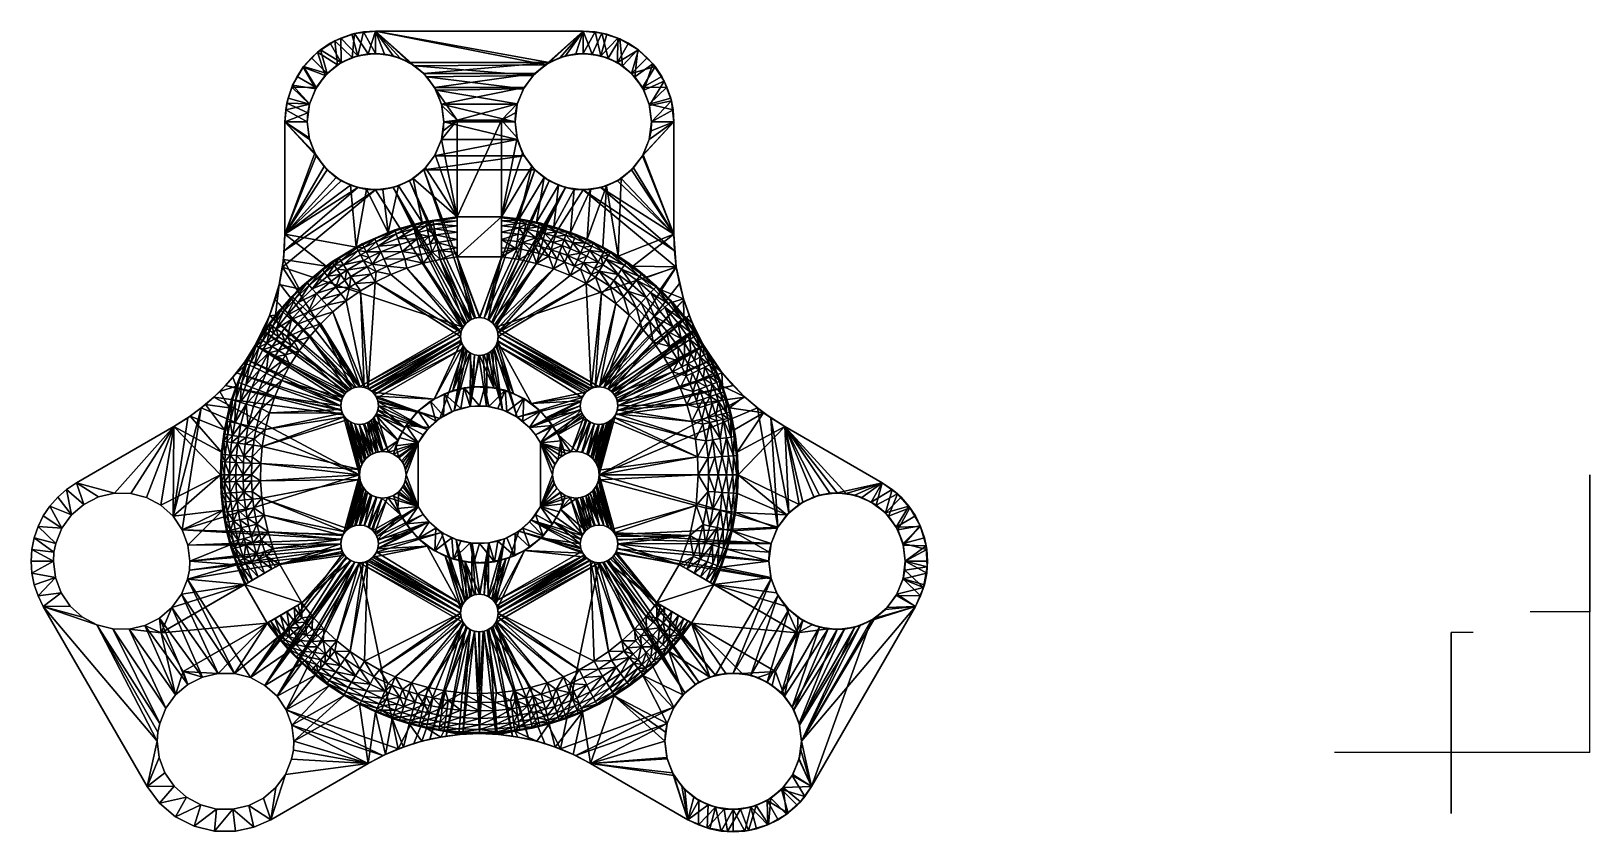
# Model space of a CAD drawing. Header units: millimetres. Extents: x -238 to 92, y -32 to 571.
# Drawn here: x -140.4 to 0, y -32.2 to 39.9 of the extents above.
import ezdxf

# ---------------------------------------------------------------- set-up
doc = ezdxf.new("R2010")
doc.units = ezdxf.units.MM
doc.layers.add('K800EFFECT', color=7, linetype='Continuous')

msp = doc.modelspace()

# ---------------------------------------------------------------- linework, layer by layer
for p, q in [((0, -25), (0, 0)), ((0, 0), (0, -12.35)), ((0, -12.35), (-5.36, -12.35)), ((-10.5, -14.19), (-12.5, -14.19)), ((-10.5, -14.19, 7.8), (-12.5, -14.19, 7.8)), ((0, -25), (-23, -25)), ((-10.5, -25), (-12.5, -25)), ((0, -25), (-10.5, -25))]:
    msp.add_line(p, q)
at = {"extrusion": (1, 0, -2.22045e-16)}
msp.add_line((-10.5, -25), (-10.5, -25, 5.5), dxfattribs=at)
for points in [[(-12.5, -14.19), (-12.5, -17.8), (-12.5, -21.4), (-12.5, -25)], [(-12.5, -14.19, 7.8), (-12.5, -14.19, 5.2), (-12.5, -14.19, 2.6), (-12.5, -14.19)]]:
    msp.add_open_spline(points, degree=3)
msp.add_rational_spline([(-12.5, -25), (-12.5, -28.22), (-12.5, -30.5, 2.28), (-12.5, -30.5, 5.5), (-12.5, -30.5, 8.72), (-12.5, -28.22, 11), (-12.5, -25, 11), (-12.5, -20, 11), (-12.5, -19.19, 7.8), (-12.5, -14.19, 7.8)], [1, 0.804737854124, 0.804737854124, 1, 0.804737854124, 0.804737854124, 1, 1, 1, 1], degree=3, knots=[0, 0, 0, 0, 1.570796, 1.570796, 1.570796, 3.141593, 3.141593, 3.141593, 4.141593, 4.141593, 4.141593, 4.141593])

# ---------------------------------------------------------------- meshes
at = {"layer": 'K800EFFECT'}
mesh = msp.add_polyface(dxfattribs=at)
corners = [(-115.33, 30.33, -5), (-115.51, 31.79, -5), (-117.51, 31.79, -5), (-114.82, 28.95, -5), (-115.33, 30.33, -5), (-117.51, 31.79, -5), (-115.51, 31.79, -5), (-115.46, 32.6, -5), (-117.51, 31.79, -5), (-117.51, 21.66, -5), (-114.82, 28.95, -5), (-117.51, 31.79, -5), (-117.51, 31.79, -5), (-115.46, 32.6, -5), (-117.34, 33.46, -5), (-115.46, 32.6, -5), (-115.29, 33.4, -5), (-117.34, 33.46, -5), (-117.34, 33.46, -5), (-115.29, 33.4, -5), (-116.82, 35.07, -5), (-115.29, 33.4, -5), (-114.74, 34.76, -5), (-116.82, 35.07, -5), (-112.76, 36.91, -5), (-111.45, 37.57, -5), (-113, 39.08, -5), (-116.82, 35.07, -5), (-114.74, 34.76, -5), (-115.87, 36.69, -5), (-114.74, 34.76, -5), (-113.88, 35.96, -5), (-115.87, 36.69, -5), (-112.76, 36.91, -5), (-113, 39.08, -5), (-114.57, 38.05, -5), (-115.87, 36.69, -5), (-113.88, 35.96, -5), (-114.57, 38.05, -5), (-113.88, 35.96, -5), (-112.76, 36.91, -5), (-114.57, 38.05, -5), (-113, 39.08, -5), (-112.48, 39.32, -9.2), (-113.43, 38.85, -9.2), (-113, 39.08, -5), (-111.23, 39.72, -5), (-112.48, 39.32, -9.2), (-114.57, 38.05, -5), (-113.43, 38.85, -9.2), (-114.32, 38.25, -9.2), (-114.57, 38.05, -5), (-114.32, 38.25, -9.2), (-115.12, 37.55, -9.2), (-114.57, 38.05, -5), (-113, 39.08, -5), (-113.43, 38.85, -9.2), (-115.87, 36.69, -5), (-115.12, 37.55, -9.2), (-115.83, 36.75, -9.2), (-115.87, 36.69, -5), (-115.83, 36.75, -9.2), (-116.42, 35.86, -9.2), (-115.87, 36.69, -5), (-114.57, 38.05, -5), (-115.12, 37.55, -9.2), (-116.82, 35.07, -5), (-116.42, 35.86, -9.2), (-116.89, 34.91, -9.2), (-116.82, 35.07, -5), (-116.89, 34.91, -9.2), (-117.23, 33.9, -9.2), (-116.82, 35.07, -5), (-115.87, 36.69, -5), (-116.42, 35.86, -9.2), (-117.34, 33.46, -5), (-117.23, 33.9, -9.2), (-117.44, 32.85, -9.2), (-117.34, 33.46, -5), (-116.82, 35.07, -5), (-117.23, 33.9, -9.2), (-117.51, 31.79, -5), (-117.44, 32.85, -9.2), (-117.51, 31.79, -9.2), (-117.51, 31.79, -5), (-117.34, 33.46, -5), (-117.44, 32.85, -9.2), (-117.51, 31.79, -5), (-117.51, 31.79, -9.2), (-117.51, 21.66, -5), (-113.99, 27.74, -5), (-112.89, 26.75, -5), (-113.71, 27.44, -9.2), (-112.89, 26.75, -5), (-112.43, 26.46, -9.2), (-113.71, 27.44, -9.2), (-114.82, 28.95, -5), (-113.99, 27.74, -5), (-114.69, 28.71, -9.2), (-113.99, 27.74, -5), (-113.71, 27.44, -9.2), (-114.69, 28.71, -9.2), (-115.33, 30.33, -5), (-114.82, 28.95, -5), (-115.3, 30.2, -9.2), (-114.82, 28.95, -5), (-114.69, 28.71, -9.2), (-115.3, 30.2, -9.2), (-115.51, 31.79, -5), (-115.33, 30.33, -5), (-115.51, 31.79, -9.2), (-115.33, 30.33, -5), (-115.3, 30.2, -9.2), (-115.51, 31.79, -9.2), (-115.46, 32.6, -5), (-115.51, 31.79, -5), (-115.51, 31.79, -9.2), (-114.74, 34.76, -5), (-115.29, 33.4, -5), (-115.3, 33.38, -9.2), (-115.29, 33.4, -5), (-115.46, 32.6, -5), (-115.3, 33.38, -9.2), (-115.46, 32.6, -5), (-115.51, 31.79, -9.2), (-115.3, 33.38, -9.2), (-113.88, 35.96, -5), (-114.74, 34.76, -5), (-114.69, 34.86, -9.2), (-114.74, 34.76, -5), (-115.3, 33.38, -9.2), (-114.69, 34.86, -9.2), (-112.76, 36.91, -5), (-113.88, 35.96, -5), (-113.71, 36.14, -9.2), (-113.88, 35.96, -5), (-114.69, 34.86, -9.2), (-113.71, 36.14, -9.2), (-112.76, 36.91, -5), (-113.71, 36.14, -9.2), (-112.43, 37.11, -9.2), (-117.51, 31.79, -9.2), (-115.3, 30.2, -9.2), (-114.69, 28.71, -9.2), (-117.51, 31.79, -9.2), (-115.51, 31.79, -9.2), (-115.3, 30.2, -9.2), (-117.51, 31.79, -9.2), (-114.69, 28.71, -9.2), (-117.51, 21.66, -9.2), (-117.44, 32.85, -9.2), (-115.3, 33.38, -9.2), (-115.51, 31.79, -9.2), (-117.44, 32.85, -9.2), (-115.51, 31.79, -9.2), (-117.51, 31.79, -9.2), (-117.23, 33.9, -9.2), (-115.3, 33.38, -9.2), (-117.44, 32.85, -9.2), (-116.89, 34.91, -9.2), (-114.69, 34.86, -9.2), (-115.3, 33.38, -9.2), (-116.89, 34.91, -9.2), (-115.3, 33.38, -9.2), (-117.23, 33.9, -9.2), (-113.43, 38.85, -9.2), (-112.48, 39.32, -9.2), (-112.43, 37.11, -9.2), (-116.42, 35.86, -9.2), (-114.69, 34.86, -9.2), (-116.89, 34.91, -9.2), (-114.32, 38.25, -9.2), (-112.43, 37.11, -9.2), (-113.71, 36.14, -9.2), (-114.32, 38.25, -9.2), (-113.43, 38.85, -9.2), (-112.43, 37.11, -9.2), (-115.83, 36.75, -9.2), (-113.71, 36.14, -9.2), (-114.69, 34.86, -9.2), (-115.83, 36.75, -9.2), (-114.69, 34.86, -9.2), (-116.42, 35.86, -9.2), (-115.12, 37.55, -9.2), (-114.32, 38.25, -9.2), (-113.71, 36.14, -9.2), (-115.12, 37.55, -9.2), (-113.71, 36.14, -9.2), (-115.83, 36.75, -9.2)]
mesh.append_faces([[corners[k] for k in face] for face in [(0, 1, 2), (3, 4, 5), (6, 7, 8), (9, 10, 11), (12, 13, 14), (15, 16, 17), (18, 19, 20), (21, 22, 23), (24, 25, 26), (27, 28, 29), (30, 31, 32), (33, 34, 35), (36, 37, 38), (39, 40, 41), (42, 43, 44), (45, 46, 47), (48, 49, 50), (51, 52, 53), (54, 55, 56), (57, 58, 59), (60, 61, 62), (63, 64, 65), (66, 67, 68), (69, 70, 71), (72, 73, 74), (75, 76, 77), (78, 79, 80), (81, 82, 83), (84, 85, 86), (87, 88, 89), (90, 91, 92), (93, 94, 95), (96, 97, 98), (99, 100, 101), (102, 103, 104), (105, 106, 107), (108, 109, 110), (111, 112, 113), (114, 115, 116), (117, 118, 119), (120, 121, 122), (123, 124, 125), (126, 127, 128), (129, 130, 131), (132, 133, 134), (135, 136, 137), (138, 139, 140), (141, 142, 143), (144, 145, 146), (147, 148, 149), (150, 151, 152), (153, 154, 155), (156, 157, 158), (159, 160, 161), (162, 163, 164), (165, 166, 167), (168, 169, 170), (171, 172, 173), (174, 175, 176), (177, 178, 179), (180, 181, 182), (183, 184, 185), (186, 187, 188)]])
mesh = msp.add_polyface(dxfattribs=at)
corners = [(-103.42, 30.18, -5), (-102, 31.94, -5), (-103.26, 30.98, -5), (-103.26, 30.98, -5), (-102, 31.94, -5), (-103.21, 31.79, -5), (-103.21, 31.79, -5), (-102, 31.94, -5), (-103.39, 33.25, -5), (-102, 31.94, -5), (-96.58, 33.4, -5), (-103.9, 34.63, -5), (-103.39, 33.25, -5), (-102, 31.94, -5), (-103.9, 34.63, -5), (-103.9, 34.63, -5), (-96.02, 34.76, -5), (-104.73, 35.84, -5), (-104.73, 35.84, -5), (-95.16, 35.96, -5), (-105.83, 36.82, -5), (-105.83, 36.82, -5), (-94.04, 36.91, -5), (-109.36, 39.94, -5), (-107.12, 37.52, -5), (-105.83, 36.82, -5), (-109.36, 39.94, -5), (-108.55, 37.88, -5), (-107.12, 37.52, -5), (-109.36, 39.94, -5), (-110.02, 37.9, -5), (-108.55, 37.88, -5), (-109.36, 39.94, -5), (-110.02, 37.9, -5), (-109.36, 39.94, -5), (-111.23, 39.72, -5), (-111.45, 37.57, -5), (-110.02, 37.9, -5), (-111.23, 39.72, -5), (-111.45, 37.57, -5), (-111.23, 39.72, -5), (-113, 39.08, -5), (-103.42, 30.18, -5), (-102, 23.23, -5), (-102, 31.94, -5), (-103.98, 28.81, -5), (-102, 23.23, -5), (-103.42, 30.18, -5), (-102, 31.94, -4.37), (-98, 31.94, -5), (-102, 31.94, -5), (-102, 31.94, -4.37), (-102, 23.23, -1.2), (-98, 31.94, -4.37), (-109.36, 39.94, -5), (-90.64, 39.94, -9.2), (-109.36, 39.94, -9.2), (-109.36, 39.94, -5), (-109.36, 39.94, -9.2), (-110.42, 39.87, -9.2), (-111.23, 39.72, -5), (-110.42, 39.87, -9.2), (-111.47, 39.66, -9.2), (-111.23, 39.72, -5), (-111.47, 39.66, -9.2), (-112.48, 39.32, -9.2), (-111.23, 39.72, -5), (-109.36, 39.94, -5), (-110.42, 39.87, -9.2), (-102, 23.23, -4.8), (-102, 31.94, -4.37), (-102, 31.94, -5), (-103.26, 30.98, -5), (-103.21, 31.79, -5), (-103.21, 31.79, -9.2), (-103.98, 28.81, -5), (-103.42, 30.18, -5), (-103.42, 30.2, -9.2), (-103.42, 30.18, -5), (-103.26, 30.98, -5), (-103.42, 30.2, -9.2), (-103.26, 30.98, -5), (-103.21, 31.79, -9.2), (-103.42, 30.2, -9.2), (-104.84, 27.62, -5), (-103.98, 28.81, -5), (-104.03, 28.71, -9.2), (-103.98, 28.81, -5), (-103.42, 30.2, -9.2), (-104.03, 28.71, -9.2), (-105.96, 26.67, -5), (-104.84, 27.62, -5), (-105.01, 27.44, -9.2), (-104.84, 27.62, -5), (-104.03, 28.71, -9.2), (-105.01, 27.44, -9.2), (-111.45, 37.57, -5), (-112.76, 36.91, -5), (-112.43, 37.11, -9.2), (-110.02, 37.9, -5), (-111.45, 37.57, -5), (-110.95, 37.73, -9.2), (-111.45, 37.57, -5), (-112.43, 37.11, -9.2), (-110.95, 37.73, -9.2), (-108.55, 37.88, -5), (-110.02, 37.9, -5), (-109.36, 37.94, -9.2), (-110.02, 37.9, -5), (-110.95, 37.73, -9.2), (-109.36, 37.94, -9.2), (-107.12, 37.52, -5), (-108.55, 37.88, -5), (-107.77, 37.73, -9.2), (-108.55, 37.88, -5), (-109.36, 37.94, -9.2), (-107.77, 37.73, -9.2), (-105.83, 36.82, -5), (-107.12, 37.52, -5), (-106.28, 37.11, -9.2), (-107.12, 37.52, -5), (-107.77, 37.73, -9.2), (-106.28, 37.11, -9.2), (-104.73, 35.84, -5), (-105.83, 36.82, -5), (-105.01, 36.14, -9.2), (-105.83, 36.82, -5), (-106.28, 37.11, -9.2), (-105.01, 36.14, -9.2), (-103.9, 34.63, -5), (-104.73, 35.84, -5), (-104.03, 34.86, -9.2), (-104.73, 35.84, -5), (-105.01, 36.14, -9.2), (-104.03, 34.86, -9.2), (-103.39, 33.25, -5), (-103.9, 34.63, -5), (-103.42, 33.38, -9.2), (-103.9, 34.63, -5), (-104.03, 34.86, -9.2), (-103.42, 33.38, -9.2), (-103.21, 31.79, -5), (-103.39, 33.25, -5), (-103.21, 31.79, -9.2), (-103.39, 33.25, -5), (-103.42, 33.38, -9.2), (-103.21, 31.79, -9.2), (-104.03, 28.71, -9.2), (-95.97, 28.71, -9.2), (-105.01, 27.44, -9.2), (-103.42, 30.2, -9.2), (-96.58, 30.2, -9.2), (-104.03, 28.71, -9.2), (-103.21, 31.79, -9.2), (-96.58, 30.2, -9.2), (-103.42, 30.2, -9.2), (-103.42, 33.38, -9.2), (-96.79, 31.79, -9.2), (-103.21, 31.79, -9.2), (-104.03, 34.86, -9.2), (-95.97, 34.86, -9.2), (-103.42, 33.38, -9.2), (-105.01, 36.14, -9.2), (-94.99, 36.14, -9.2), (-104.03, 34.86, -9.2), (-106.28, 37.11, -9.2), (-93.72, 37.11, -9.2), (-105.01, 36.14, -9.2), (-109.36, 39.94, -9.2), (-107.77, 37.73, -9.2), (-109.36, 37.94, -9.2), (-109.36, 39.94, -9.2), (-106.28, 37.11, -9.2), (-107.77, 37.73, -9.2), (-109.36, 39.94, -9.2), (-93.72, 37.11, -9.2), (-106.28, 37.11, -9.2), (-110.42, 39.87, -9.2), (-109.36, 37.94, -9.2), (-110.95, 37.73, -9.2), (-110.42, 39.87, -9.2), (-109.36, 39.94, -9.2), (-109.36, 37.94, -9.2), (-111.47, 39.66, -9.2), (-110.42, 39.87, -9.2), (-110.95, 37.73, -9.2), (-112.48, 39.32, -9.2), (-110.95, 37.73, -9.2), (-112.43, 37.11, -9.2), (-112.48, 39.32, -9.2), (-111.47, 39.66, -9.2), (-110.95, 37.73, -9.2)]
mesh.append_faces([[corners[k] for k in face] for face in [(0, 1, 2), (3, 4, 5), (6, 7, 8), (9, 10, 11), (12, 13, 14), (15, 16, 17), (18, 19, 20), (21, 22, 23), (24, 25, 26), (27, 28, 29), (30, 31, 32), (33, 34, 35), (36, 37, 38), (39, 40, 41), (42, 43, 44), (45, 46, 47), (48, 49, 50), (51, 52, 53), (54, 55, 56), (57, 58, 59), (60, 61, 62), (63, 64, 65), (66, 67, 68), (69, 70, 71), (72, 73, 74), (75, 76, 77), (78, 79, 80), (81, 82, 83), (84, 85, 86), (87, 88, 89), (90, 91, 92), (93, 94, 95), (96, 97, 98), (99, 100, 101), (102, 103, 104), (105, 106, 107), (108, 109, 110), (111, 112, 113), (114, 115, 116), (117, 118, 119), (120, 121, 122), (123, 124, 125), (126, 127, 128), (129, 130, 131), (132, 133, 134), (135, 136, 137), (138, 139, 140), (141, 142, 143), (144, 145, 146), (147, 148, 149), (150, 151, 152), (153, 154, 155), (156, 157, 158), (159, 160, 161), (162, 163, 164), (165, 166, 167), (168, 169, 170), (171, 172, 173), (174, 175, 176), (177, 178, 179), (180, 181, 182), (183, 184, 185), (186, 187, 188), (189, 190, 191)]])
mesh = msp.add_polyface(dxfattribs=at)
corners = [(-98, 31.94, -4.37), (-98, 23.23, -4.8), (-98, 31.94, -5), (-88.4, 37.52, -5), (-87.36, 39.25, -5), (-88.97, 39.76, -5), (-89.83, 37.88, -5), (-88.4, 37.52, -5), (-88.97, 39.76, -5), (-96.79, 31.79, -5), (-96.74, 32.6, -5), (-98, 31.94, -5), (-96.61, 30.33, -5), (-96.79, 31.79, -5), (-98, 31.94, -5), (-98, 31.94, -5), (-96.74, 32.6, -5), (-96.58, 33.4, -5), (-89.83, 37.88, -5), (-88.97, 39.76, -5), (-90.64, 39.94, -5), (-91.3, 37.9, -5), (-89.83, 37.88, -5), (-90.64, 39.94, -5), (-92.73, 37.57, -5), (-91.3, 37.9, -5), (-90.64, 39.94, -5), (-92.73, 37.57, -5), (-90.64, 39.94, -5), (-94.04, 36.91, -5), (-98, 31.94, -5), (-96.58, 33.4, -5), (-102, 31.94, -5), (-96.58, 33.4, -5), (-96.02, 34.76, -5), (-103.9, 34.63, -5), (-96.02, 34.76, -5), (-95.16, 35.96, -5), (-104.73, 35.84, -5), (-95.16, 35.96, -5), (-94.04, 36.91, -5), (-105.83, 36.82, -5), (-94.04, 36.91, -5), (-90.64, 39.94, -5), (-109.36, 39.94, -5), (-96.61, 30.33, -5), (-98, 31.94, -5), (-98, 23.23, -5), (-96.1, 28.95, -5), (-96.61, 30.33, -5), (-98, 23.23, -5), (-102, 31.94, -4.37), (-98, 31.94, -4.37), (-98, 31.94, -5), (-88.97, 39.76, -5), (-88.53, 39.66, -9.2), (-89.58, 39.87, -9.2), (-88.97, 39.76, -5), (-87.36, 39.25, -5), (-88.53, 39.66, -9.2), (-90.64, 39.94, -5), (-89.58, 39.87, -9.2), (-90.64, 39.94, -9.2), (-90.64, 39.94, -5), (-88.97, 39.76, -5), (-89.58, 39.87, -9.2), (-90.64, 39.94, -5), (-90.64, 39.94, -9.2), (-109.36, 39.94, -5), (-95.27, 27.74, -5), (-94.17, 26.75, -5), (-94.99, 27.44, -9.2), (-94.17, 26.75, -5), (-93.72, 26.46, -9.2), (-94.99, 27.44, -9.2), (-96.1, 28.95, -5), (-95.27, 27.74, -5), (-95.97, 28.71, -9.2), (-95.27, 27.74, -5), (-94.99, 27.44, -9.2), (-95.97, 28.71, -9.2), (-96.61, 30.33, -5), (-96.1, 28.95, -5), (-96.58, 30.2, -9.2), (-96.1, 28.95, -5), (-95.97, 28.71, -9.2), (-96.58, 30.2, -9.2), (-96.79, 31.79, -5), (-96.61, 30.33, -5), (-96.79, 31.79, -9.2), (-96.61, 30.33, -5), (-96.58, 30.2, -9.2), (-96.79, 31.79, -9.2), (-96.74, 32.6, -5), (-96.79, 31.79, -5), (-96.79, 31.79, -9.2), (-96.02, 34.76, -5), (-96.58, 33.4, -5), (-96.58, 33.38, -9.2), (-96.58, 33.4, -5), (-96.74, 32.6, -5), (-96.58, 33.38, -9.2), (-96.74, 32.6, -5), (-96.79, 31.79, -9.2), (-96.58, 33.38, -9.2), (-95.16, 35.96, -5), (-96.02, 34.76, -5), (-95.97, 34.86, -9.2), (-96.02, 34.76, -5), (-96.58, 33.38, -9.2), (-95.97, 34.86, -9.2), (-94.04, 36.91, -5), (-95.16, 35.96, -5), (-94.99, 36.14, -9.2), (-95.16, 35.96, -5), (-95.97, 34.86, -9.2), (-94.99, 36.14, -9.2), (-92.73, 37.57, -5), (-94.04, 36.91, -5), (-93.72, 37.11, -9.2), (-94.04, 36.91, -5), (-94.99, 36.14, -9.2), (-93.72, 37.11, -9.2), (-91.3, 37.9, -5), (-92.73, 37.57, -5), (-92.23, 37.73, -9.2), (-92.73, 37.57, -5), (-93.72, 37.11, -9.2), (-92.23, 37.73, -9.2), (-89.83, 37.88, -5), (-91.3, 37.9, -5), (-90.64, 37.94, -9.2), (-91.3, 37.9, -5), (-92.23, 37.73, -9.2), (-90.64, 37.94, -9.2), (-88.4, 37.52, -5), (-89.83, 37.88, -5), (-89.05, 37.73, -9.2), (-89.83, 37.88, -5), (-90.64, 37.94, -9.2), (-89.05, 37.73, -9.2), (-88.4, 37.52, -5), (-89.05, 37.73, -9.2), (-87.57, 37.11, -9.2), (-87.52, 39.32, -9.2), (-87.57, 37.11, -9.2), (-89.05, 37.73, -9.2), (-88.53, 39.66, -9.2), (-87.52, 39.32, -9.2), (-89.05, 37.73, -9.2), (-89.58, 39.87, -9.2), (-88.53, 39.66, -9.2), (-89.05, 37.73, -9.2), (-89.58, 39.87, -9.2), (-89.05, 37.73, -9.2), (-90.64, 37.94, -9.2), (-90.64, 39.94, -9.2), (-89.58, 39.87, -9.2), (-90.64, 37.94, -9.2), (-90.64, 39.94, -9.2), (-90.64, 37.94, -9.2), (-92.23, 37.73, -9.2), (-93.72, 37.11, -9.2), (-90.64, 39.94, -9.2), (-92.23, 37.73, -9.2), (-105.01, 27.44, -9.2), (-95.97, 28.71, -9.2), (-94.99, 27.44, -9.2), (-104.03, 28.71, -9.2), (-96.58, 30.2, -9.2), (-95.97, 28.71, -9.2), (-103.21, 31.79, -9.2), (-96.79, 31.79, -9.2), (-96.58, 30.2, -9.2), (-103.42, 33.38, -9.2), (-96.58, 33.38, -9.2), (-96.79, 31.79, -9.2), (-103.42, 33.38, -9.2), (-95.97, 34.86, -9.2), (-96.58, 33.38, -9.2), (-104.03, 34.86, -9.2), (-94.99, 36.14, -9.2), (-95.97, 34.86, -9.2), (-105.01, 36.14, -9.2), (-93.72, 37.11, -9.2), (-94.99, 36.14, -9.2), (-109.36, 39.94, -9.2), (-90.64, 39.94, -9.2), (-93.72, 37.11, -9.2)]
mesh.append_faces([[corners[k] for k in face] for face in [(0, 1, 2), (3, 4, 5), (6, 7, 8), (9, 10, 11), (12, 13, 14), (15, 16, 17), (18, 19, 20), (21, 22, 23), (24, 25, 26), (27, 28, 29), (30, 31, 32), (33, 34, 35), (36, 37, 38), (39, 40, 41), (42, 43, 44), (45, 46, 47), (48, 49, 50), (51, 52, 53), (54, 55, 56), (57, 58, 59), (60, 61, 62), (63, 64, 65), (66, 67, 68), (69, 70, 71), (72, 73, 74), (75, 76, 77), (78, 79, 80), (81, 82, 83), (84, 85, 86), (87, 88, 89), (90, 91, 92), (93, 94, 95), (96, 97, 98), (99, 100, 101), (102, 103, 104), (105, 106, 107), (108, 109, 110), (111, 112, 113), (114, 115, 116), (117, 118, 119), (120, 121, 122), (123, 124, 125), (126, 127, 128), (129, 130, 131), (132, 133, 134), (135, 136, 137), (138, 139, 140), (141, 142, 143), (144, 145, 146), (147, 148, 149), (150, 151, 152), (153, 154, 155), (156, 157, 158), (159, 160, 161), (162, 163, 164), (165, 166, 167), (168, 169, 170), (171, 172, 173), (174, 175, 176), (177, 178, 179), (180, 181, 182), (183, 184, 185), (186, 187, 188)]])
mesh = msp.add_polyface(dxfattribs=at)
corners = [(-85.26, 28.81, -5), (-82.49, 21.66, -5), (-82.49, 31.79, -5), (-85.26, 28.81, -5), (-82.49, 31.79, -5), (-84.71, 30.18, -5), (-84.71, 30.18, -5), (-82.49, 31.79, -5), (-84.54, 30.98, -5), (-84.54, 30.98, -5), (-82.49, 31.79, -5), (-84.49, 31.79, -5), (-84.49, 31.79, -5), (-82.49, 31.79, -5), (-82.71, 33.66, -5), (-84.49, 31.79, -5), (-82.71, 33.66, -5), (-84.67, 33.25, -5), (-84.67, 33.25, -5), (-82.71, 33.66, -5), (-83.35, 35.43, -5), (-84.67, 33.25, -5), (-83.35, 35.43, -5), (-85.18, 34.63, -5), (-85.18, 34.63, -5), (-83.35, 35.43, -5), (-84.38, 37, -5), (-85.18, 34.63, -5), (-84.38, 37, -5), (-86.01, 35.84, -5), (-86.01, 35.84, -5), (-84.38, 37, -5), (-85.74, 38.3, -5), (-87.11, 36.82, -5), (-86.01, 35.84, -5), (-85.74, 38.3, -5), (-87.11, 36.82, -5), (-85.74, 38.3, -5), (-87.36, 39.25, -5), (-88.4, 37.52, -5), (-87.11, 36.82, -5), (-87.36, 39.25, -5), (-82.49, 31.79, -5), (-82.49, 21.66, -9.2), (-82.49, 31.79, -9.2), (-82.49, 31.79, -5), (-82.49, 31.79, -9.2), (-82.56, 32.85, -9.2), (-82.71, 33.66, -5), (-82.56, 32.85, -9.2), (-82.77, 33.9, -9.2), (-82.71, 33.66, -5), (-82.77, 33.9, -9.2), (-83.11, 34.91, -9.2), (-82.71, 33.66, -5), (-82.49, 31.79, -5), (-82.56, 32.85, -9.2), (-83.35, 35.43, -5), (-83.11, 34.91, -9.2), (-83.58, 35.86, -9.2), (-83.35, 35.43, -5), (-82.71, 33.66, -5), (-83.11, 34.91, -9.2), (-84.38, 37, -5), (-83.58, 35.86, -9.2), (-84.17, 36.75, -9.2), (-84.38, 37, -5), (-84.17, 36.75, -9.2), (-84.88, 37.55, -9.2), (-84.38, 37, -5), (-83.35, 35.43, -5), (-83.58, 35.86, -9.2), (-85.74, 38.3, -5), (-84.88, 37.55, -9.2), (-85.68, 38.25, -9.2), (-85.74, 38.3, -5), (-85.68, 38.25, -9.2), (-86.57, 38.85, -9.2), (-85.74, 38.3, -5), (-84.38, 37, -5), (-84.88, 37.55, -9.2), (-87.36, 39.25, -5), (-86.57, 38.85, -9.2), (-87.52, 39.32, -9.2), (-87.36, 39.25, -5), (-87.52, 39.32, -9.2), (-88.53, 39.66, -9.2), (-87.36, 39.25, -5), (-85.74, 38.3, -5), (-86.57, 38.85, -9.2), (-84.54, 30.98, -5), (-84.49, 31.79, -5), (-84.49, 31.79, -9.2), (-85.26, 28.81, -5), (-84.71, 30.18, -5), (-84.7, 30.2, -9.2), (-84.71, 30.18, -5), (-84.54, 30.98, -5), (-84.7, 30.2, -9.2), (-84.54, 30.98, -5), (-84.49, 31.79, -9.2), (-84.7, 30.2, -9.2), (-86.12, 27.62, -5), (-85.26, 28.81, -5), (-85.31, 28.71, -9.2), (-85.26, 28.81, -5), (-84.7, 30.2, -9.2), (-85.31, 28.71, -9.2), (-87.24, 26.67, -5), (-86.12, 27.62, -5), (-86.29, 27.44, -9.2), (-86.12, 27.62, -5), (-85.31, 28.71, -9.2), (-86.29, 27.44, -9.2), (-87.24, 26.67, -5), (-86.29, 27.44, -9.2), (-87.57, 26.46, -9.2), (-87.11, 36.82, -5), (-88.4, 37.52, -5), (-87.57, 37.11, -9.2), (-86.01, 35.84, -5), (-87.11, 36.82, -5), (-86.29, 36.14, -9.2), (-87.11, 36.82, -5), (-87.57, 37.11, -9.2), (-86.29, 36.14, -9.2), (-85.18, 34.63, -5), (-86.01, 35.84, -5), (-85.31, 34.86, -9.2), (-86.01, 35.84, -5), (-86.29, 36.14, -9.2), (-85.31, 34.86, -9.2), (-84.67, 33.25, -5), (-85.18, 34.63, -5), (-84.7, 33.38, -9.2), (-85.18, 34.63, -5), (-85.31, 34.86, -9.2), (-84.7, 33.38, -9.2), (-84.49, 31.79, -5), (-84.67, 33.25, -5), (-84.49, 31.79, -9.2), (-84.67, 33.25, -5), (-84.7, 33.38, -9.2), (-84.49, 31.79, -9.2), (-86.29, 36.14, -9.2), (-84.17, 36.75, -9.2), (-85.31, 34.86, -9.2), (-84.88, 37.55, -9.2), (-84.17, 36.75, -9.2), (-86.29, 36.14, -9.2), (-85.68, 38.25, -9.2), (-84.88, 37.55, -9.2), (-86.29, 36.14, -9.2), (-87.57, 37.11, -9.2), (-85.68, 38.25, -9.2), (-86.29, 36.14, -9.2), (-86.57, 38.85, -9.2), (-85.68, 38.25, -9.2), (-87.57, 37.11, -9.2), (-87.52, 39.32, -9.2), (-86.57, 38.85, -9.2), (-87.57, 37.11, -9.2), (-82.49, 31.79, -9.2), (-82.49, 21.66, -9.2), (-85.31, 28.71, -9.2), (-84.7, 30.2, -9.2), (-82.49, 31.79, -9.2), (-85.31, 28.71, -9.2), (-84.49, 31.79, -9.2), (-82.49, 31.79, -9.2), (-84.7, 30.2, -9.2), (-84.49, 31.79, -9.2), (-82.56, 32.85, -9.2), (-82.49, 31.79, -9.2), (-84.7, 33.38, -9.2), (-82.77, 33.9, -9.2), (-82.56, 32.85, -9.2), (-84.7, 33.38, -9.2), (-83.11, 34.91, -9.2), (-82.77, 33.9, -9.2), (-84.7, 33.38, -9.2), (-82.56, 32.85, -9.2), (-84.49, 31.79, -9.2), (-85.31, 34.86, -9.2), (-83.11, 34.91, -9.2), (-84.7, 33.38, -9.2), (-85.31, 34.86, -9.2), (-83.58, 35.86, -9.2), (-83.11, 34.91, -9.2), (-84.17, 36.75, -9.2), (-83.58, 35.86, -9.2), (-85.31, 34.86, -9.2)]
mesh.append_faces([[corners[k] for k in face] for face in [(0, 1, 2), (3, 4, 5), (6, 7, 8), (9, 10, 11), (12, 13, 14), (15, 16, 17), (18, 19, 20), (21, 22, 23), (24, 25, 26), (27, 28, 29), (30, 31, 32), (33, 34, 35), (36, 37, 38), (39, 40, 41), (42, 43, 44), (45, 46, 47), (48, 49, 50), (51, 52, 53), (54, 55, 56), (57, 58, 59), (60, 61, 62), (63, 64, 65), (66, 67, 68), (69, 70, 71), (72, 73, 74), (75, 76, 77), (78, 79, 80), (81, 82, 83), (84, 85, 86), (87, 88, 89), (90, 91, 92), (93, 94, 95), (96, 97, 98), (99, 100, 101), (102, 103, 104), (105, 106, 107), (108, 109, 110), (111, 112, 113), (114, 115, 116), (117, 118, 119), (120, 121, 122), (123, 124, 125), (126, 127, 128), (129, 130, 131), (132, 133, 134), (135, 136, 137), (138, 139, 140), (141, 142, 143), (144, 145, 146), (147, 148, 149), (150, 151, 152), (153, 154, 155), (156, 157, 158), (159, 160, 161), (162, 163, 164), (165, 166, 167), (168, 169, 170), (171, 172, 173), (174, 175, 176), (177, 178, 179), (180, 181, 182), (183, 184, 185), (186, 187, 188), (189, 190, 191)]])
mesh = msp.add_polyface(dxfattribs=at)
corners = [(-108.2, 21.82, -5), (-105.15, 22.74, -5), (-107.27, 26, -5), (-108.2, 21.82, -5), (-107.27, 26, -5), (-108.7, 25.67, -5), (-111.1, 20.5, -5), (-108.2, 21.82, -5), (-110.17, 25.69, -5), (-108.2, 21.82, -5), (-108.7, 25.67, -5), (-110.17, 25.69, -5), (-111.1, 20.5, -5), (-110.17, 25.69, -5), (-111.6, 26.06, -5), (-113.79, 18.79, -5), (-111.1, 20.5, -5), (-117.51, 21.66, -5), (-117.64, 19.38, -5), (-113.79, 18.79, -5), (-117.51, 21.66, -5), (-111.1, 20.5, -5), (-111.6, 26.06, -5), (-117.51, 21.66, -5), (-117.51, 21.66, -5), (-111.6, 26.06, -5), (-112.89, 26.75, -5), (-117.51, 21.66, -5), (-112.89, 26.75, -5), (-113.99, 27.74, -5), (-117.51, 21.66, -5), (-113.99, 27.74, -5), (-114.82, 28.95, -5), (-117.51, 21.66, -5), (-117.51, 31.79, -9.2), (-117.51, 21.66, -9.2), (-117.51, 21.66, -9.2), (-117.57, 20.16, -9.2), (-117.51, 21.66, -5), (-117.57, 20.16, -9.2), (-117.64, 19.38, -5), (-117.51, 21.66, -5), (-111.1, 20.5, -5), (-113.28, 19.16, -4.8), (-110.54, 20.79, -4.8), (-108.2, 21.82, -5), (-110.54, 20.79, -4.8), (-107.61, 22.04, -4.8), (-108.2, 21.82, -5), (-111.1, 20.5, -5), (-110.54, 20.79, -4.8), (-105.15, 22.74, -5), (-108.2, 21.82, -5), (-107.61, 22.04, -4.8), (-107.27, 26, -5), (-105.96, 26.67, -5), (-106.28, 26.46, -9.2), (-108.7, 25.67, -5), (-107.27, 26, -5), (-107.77, 25.85, -9.2), (-107.27, 26, -5), (-106.28, 26.46, -9.2), (-107.77, 25.85, -9.2), (-110.17, 25.69, -5), (-108.7, 25.67, -5), (-109.36, 25.64, -9.2), (-108.7, 25.67, -5), (-107.77, 25.85, -9.2), (-109.36, 25.64, -9.2), (-111.6, 26.06, -5), (-110.17, 25.69, -5), (-110.95, 25.85, -9.2), (-110.17, 25.69, -5), (-109.36, 25.64, -9.2), (-110.95, 25.85, -9.2), (-112.89, 26.75, -5), (-111.6, 26.06, -5), (-112.43, 26.46, -9.2), (-111.6, 26.06, -5), (-110.95, 25.85, -9.2), (-112.43, 26.46, -9.2), (-107.58, 21.95, -3.99), (-105.95, 22.44, -3.99), (-107.61, 22.04, -4.8), (-107.49, 21.69, -3.22), (-105.88, 22.18, -3.22), (-105.95, 22.44, -3.99), (-107.49, 21.69, -3.22), (-105.95, 22.44, -3.99), (-107.58, 21.95, -3.99), (-107.35, 21.28, -2.54), (-105.88, 22.18, -3.22), (-107.49, 21.69, -3.22), (-109.4, 21.23, -3.99), (-107.61, 22.04, -4.8), (-110.54, 20.79, -4.8), (-109.4, 21.23, -3.99), (-107.58, 21.95, -3.99), (-107.61, 22.04, -4.8), (-107.16, 20.74, -1.97), (-105.62, 21.21, -1.97), (-107.35, 21.28, -2.54), (-109.29, 20.98, -3.22), (-107.58, 21.95, -3.99), (-109.4, 21.23, -3.99), (-109.29, 20.98, -3.22), (-107.49, 21.69, -3.22), (-107.58, 21.95, -3.99), (-110.5, 20.71, -3.99), (-109.4, 21.23, -3.99), (-110.54, 20.79, -4.8), (-106.94, 20.1, -1.55), (-105.62, 21.21, -1.97), (-107.16, 20.74, -1.97), (-111.04, 20.43, -3.99), (-110.5, 20.71, -3.99), (-110.54, 20.79, -4.8), (-109.11, 20.59, -2.54), (-107.16, 20.74, -1.97), (-107.35, 21.28, -2.54), (-109.11, 20.59, -2.54), (-107.35, 21.28, -2.54), (-107.49, 21.69, -3.22), (-109.11, 20.59, -2.54), (-107.49, 21.69, -3.22), (-109.29, 20.98, -3.22), (-110.37, 20.47, -3.22), (-109.4, 21.23, -3.99), (-110.5, 20.71, -3.99), (-110.37, 20.47, -3.22), (-110.5, 20.71, -3.99), (-111.04, 20.43, -3.99), (-110.37, 20.47, -3.22), (-109.29, 20.98, -3.22), (-109.4, 21.23, -3.99), (-108.88, 20.06, -1.97), (-107.16, 20.74, -1.97), (-109.11, 20.59, -2.54), (-108.88, 20.06, -1.97), (-106.94, 20.1, -1.55), (-107.16, 20.74, -1.97), (-110.91, 20.19, -3.22), (-110.37, 20.47, -3.22), (-111.04, 20.43, -3.99), (-110.18, 20.08, -2.54), (-110.37, 20.47, -3.22), (-110.91, 20.19, -3.22), (-110.18, 20.08, -2.54), (-109.29, 20.98, -3.22), (-110.37, 20.47, -3.22), (-110.18, 20.08, -2.54), (-108.88, 20.06, -1.97), (-109.11, 20.59, -2.54), (-110.18, 20.08, -2.54), (-109.11, 20.59, -2.54), (-109.29, 20.98, -3.22), (-108.61, 19.45, -1.55), (-106.94, 20.1, -1.55), (-108.88, 20.06, -1.97), (-112.62, 19.49, -3.99), (-111.04, 20.43, -3.99), (-110.54, 20.79, -4.8), (-110.71, 19.8, -2.54), (-110.18, 20.08, -2.54), (-110.91, 20.19, -3.22), (-109.92, 19.57, -1.97), (-108.88, 20.06, -1.97), (-110.18, 20.08, -2.54), (-112.47, 19.26, -3.22), (-110.91, 20.19, -3.22), (-111.04, 20.43, -3.99), (-117.57, 20.16, -9.2), (-109.36, 25.64, -9.2), (-117.73, 18.68, -9.2), (-117.57, 20.16, -9.2), (-110.95, 25.85, -9.2), (-109.36, 25.64, -9.2), (-117.51, 21.66, -9.2), (-110.95, 25.85, -9.2), (-117.57, 20.16, -9.2), (-117.51, 21.66, -9.2), (-112.43, 26.46, -9.2), (-110.95, 25.85, -9.2), (-113.71, 27.44, -9.2), (-112.43, 26.46, -9.2), (-117.51, 21.66, -9.2), (-114.69, 28.71, -9.2), (-113.71, 27.44, -9.2), (-117.51, 21.66, -9.2)]
mesh.append_faces([[corners[k] for k in face] for face in [(0, 1, 2), (3, 4, 5), (6, 7, 8), (9, 10, 11), (12, 13, 14), (15, 16, 17), (18, 19, 20), (21, 22, 23), (24, 25, 26), (27, 28, 29), (30, 31, 32), (33, 34, 35), (36, 37, 38), (39, 40, 41), (42, 43, 44), (45, 46, 47), (48, 49, 50), (51, 52, 53), (54, 55, 56), (57, 58, 59), (60, 61, 62), (63, 64, 65), (66, 67, 68), (69, 70, 71), (72, 73, 74), (75, 76, 77), (78, 79, 80), (81, 82, 83), (84, 85, 86), (87, 88, 89), (90, 91, 92), (93, 94, 95), (96, 97, 98), (99, 100, 101), (102, 103, 104), (105, 106, 107), (108, 109, 110), (111, 112, 113), (114, 115, 116), (117, 118, 119), (120, 121, 122), (123, 124, 125), (126, 127, 128), (129, 130, 131), (132, 133, 134), (135, 136, 137), (138, 139, 140), (141, 142, 143), (144, 145, 146), (147, 148, 149), (150, 151, 152), (153, 154, 155), (156, 157, 158), (159, 160, 161), (162, 163, 164), (165, 166, 167), (168, 169, 170), (171, 172, 173), (174, 175, 176), (177, 178, 179), (180, 181, 182), (183, 184, 185), (186, 187, 188)]])
mesh = msp.add_polyface(dxfattribs=at)
corners = [(-102, 23.23, -5), (-104.84, 27.62, -5), (-105.96, 26.67, -5), (-105.15, 22.74, -5), (-102, 23.23, -5), (-105.96, 26.67, -5), (-104.84, 27.62, -5), (-102, 23.23, -5), (-103.98, 28.81, -5), (-105.15, 22.74, -5), (-105.96, 26.67, -5), (-107.27, 26, -5), (-98, 23.23, -1.2), (-102, 23.23, -1.2), (-102, 19.61, -1.2), (-105.15, 22.74, -5), (-107.61, 22.04, -4.8), (-104.84, 22.8, -4.8), (-102, 23.23, -5), (-104.84, 22.8, -4.8), (-102, 23.23, -4.8), (-102, 23.23, -5), (-105.15, 22.74, -5), (-104.84, 22.8, -4.8), (-102, 23.23, -4.8), (-102, 31.94, -5), (-102, 23.23, -5), (-102, 23.13, -3.99), (-102, 31.94, -4.37), (-102, 23.23, -4.8), (-102, 23.23, -1.2), (-102, 23.13, -3.99), (-102, 22.86, -3.22), (-102, 23.23, -1.2), (-102, 22.86, -3.22), (-102, 22.42, -2.54), (-102, 23.23, -1.2), (-102, 31.94, -4.37), (-102, 23.13, -3.99), (-102, 21.85, -1.97), (-102, 23.23, -1.2), (-102, 22.42, -2.54), (-102, 21.17, -1.55), (-102, 23.23, -1.2), (-102, 21.85, -1.97), (-102, 20.42, -1.29), (-102, 23.23, -1.2), (-102, 21.17, -1.55), (-102, 19.61, -1.2), (-102, 23.23, -1.2), (-102, 20.02, -1.22), (-102, 20.02, -1.22), (-102, 23.23, -1.2), (-102, 20.42, -1.29), (-105.96, 26.67, -5), (-105.01, 27.44, -9.2), (-106.28, 26.46, -9.2), (-104.17, 22.84, -3.99), (-102, 23.13, -3.99), (-102, 23.23, -4.8), (-104.17, 22.84, -3.99), (-102, 22.86, -3.22), (-102, 23.13, -3.99), (-104.17, 22.84, -3.99), (-102, 23.23, -4.8), (-104.84, 22.8, -4.8), (-104.82, 22.71, -3.99), (-104.17, 22.84, -3.99), (-104.84, 22.8, -4.8), (-104.12, 22.57, -3.22), (-102, 22.42, -2.54), (-102, 22.86, -3.22), (-104.12, 22.57, -3.22), (-102, 22.86, -3.22), (-104.17, 22.84, -3.99), (-104.76, 22.45, -3.22), (-104.17, 22.84, -3.99), (-104.82, 22.71, -3.99), (-104.76, 22.45, -3.22), (-104.12, 22.57, -3.22), (-104.17, 22.84, -3.99), (-105.95, 22.44, -3.99), (-104.84, 22.8, -4.8), (-107.61, 22.04, -4.8), (-105.95, 22.44, -3.99), (-104.82, 22.71, -3.99), (-104.84, 22.8, -4.8), (-104.04, 22.15, -2.54), (-102, 21.85, -1.97), (-102, 22.42, -2.54), (-104.04, 22.15, -2.54), (-102, 22.42, -2.54), (-104.12, 22.57, -3.22), (-104.67, 22.02, -2.54), (-104.04, 22.15, -2.54), (-104.12, 22.57, -3.22), (-104.67, 22.02, -2.54), (-104.12, 22.57, -3.22), (-104.76, 22.45, -3.22), (-103.94, 21.59, -1.97), (-102, 21.17, -1.55), (-102, 21.85, -1.97), (-103.94, 21.59, -1.97), (-104.04, 22.15, -2.54), (-104.67, 22.02, -2.54), (-103.94, 21.59, -1.97), (-102, 21.85, -1.97), (-104.04, 22.15, -2.54), (-105.88, 22.18, -3.22), (-104.76, 22.45, -3.22), (-104.82, 22.71, -3.99), (-105.88, 22.18, -3.22), (-104.82, 22.71, -3.99), (-105.95, 22.44, -3.99), (-104.56, 21.46, -1.97), (-103.94, 21.59, -1.97), (-104.67, 22.02, -2.54), (-103.82, 20.92, -1.55), (-102, 20.42, -1.29), (-102, 21.17, -1.55), (-103.82, 20.92, -1.55), (-102, 21.17, -1.55), (-103.94, 21.59, -1.97), (-105.77, 21.76, -2.54), (-104.67, 22.02, -2.54), (-104.76, 22.45, -3.22), (-105.77, 21.76, -2.54), (-104.76, 22.45, -3.22), (-105.88, 22.18, -3.22), (-105.77, 21.76, -2.54), (-104.56, 21.46, -1.97), (-104.67, 22.02, -2.54), (-104.42, 20.8, -1.55), (-103.82, 20.92, -1.55), (-103.94, 21.59, -1.97), (-104.42, 20.8, -1.55), (-103.94, 21.59, -1.97), (-104.56, 21.46, -1.97), (-103.68, 20.19, -1.29), (-102, 20.02, -1.22), (-102, 20.42, -1.29), (-103.68, 20.19, -1.29), (-103.54, 19.39, -1.2), (-102, 20.02, -1.22), (-103.68, 20.19, -1.29), (-102, 20.42, -1.29), (-103.82, 20.92, -1.55), (-105.62, 21.21, -1.97), (-104.56, 21.46, -1.97), (-105.77, 21.76, -2.54), (-104.26, 20.08, -1.29), (-103.82, 20.92, -1.55), (-104.42, 20.8, -1.55), (-104.26, 20.08, -1.29), (-103.68, 20.19, -1.29), (-103.82, 20.92, -1.55), (-104.26, 20.08, -1.29), (-103.54, 19.39, -1.2), (-103.68, 20.19, -1.29), (-107.35, 21.28, -2.54), (-105.77, 21.76, -2.54), (-105.88, 22.18, -3.22), (-107.35, 21.28, -2.54), (-105.62, 21.21, -1.97), (-105.77, 21.76, -2.54), (-105.45, 20.56, -1.55), (-104.42, 20.8, -1.55), (-104.56, 21.46, -1.97), (-105.45, 20.56, -1.55), (-104.26, 20.08, -1.29), (-104.42, 20.8, -1.55), (-105.45, 20.56, -1.55), (-104.56, 21.46, -1.97), (-105.62, 21.21, -1.97), (-105.26, 19.84, -1.29), (-104.26, 20.08, -1.29), (-105.45, 20.56, -1.55), (-106.94, 20.1, -1.55), (-105.45, 20.56, -1.55), (-105.62, 21.21, -1.97), (-106.94, 20.1, -1.55), (-105.26, 19.84, -1.29), (-105.45, 20.56, -1.55), (-106.28, 26.46, -9.2), (-105.01, 27.44, -9.2), (-100.44, 14.09, -9.2), (-107.77, 25.85, -9.2), (-106.28, 26.46, -9.2), (-100.85, 13.92, -9.2), (-109.36, 25.64, -9.2), (-107.77, 25.85, -9.2), (-101.47, 13.3, -9.2)]
mesh.append_faces([[corners[k] for k in face] for face in [(0, 1, 2), (3, 4, 5), (6, 7, 8), (9, 10, 11), (12, 13, 14), (15, 16, 17), (18, 19, 20), (21, 22, 23), (24, 25, 26), (27, 28, 29), (30, 31, 32), (33, 34, 35), (36, 37, 38), (39, 40, 41), (42, 43, 44), (45, 46, 47), (48, 49, 50), (51, 52, 53), (54, 55, 56), (57, 58, 59), (60, 61, 62), (63, 64, 65), (66, 67, 68), (69, 70, 71), (72, 73, 74), (75, 76, 77), (78, 79, 80), (81, 82, 83), (84, 85, 86), (87, 88, 89), (90, 91, 92), (93, 94, 95), (96, 97, 98), (99, 100, 101), (102, 103, 104), (105, 106, 107), (108, 109, 110), (111, 112, 113), (114, 115, 116), (117, 118, 119), (120, 121, 122), (123, 124, 125), (126, 127, 128), (129, 130, 131), (132, 133, 134), (135, 136, 137), (138, 139, 140), (141, 142, 143), (144, 145, 146), (147, 148, 149), (150, 151, 152), (153, 154, 155), (156, 157, 158), (159, 160, 161), (162, 163, 164), (165, 166, 167), (168, 169, 170), (171, 172, 173), (174, 175, 176), (177, 178, 179), (180, 181, 182), (183, 184, 185), (186, 187, 188), (189, 190, 191)]])
mesh = msp.add_polyface(dxfattribs=at)
corners = [(-98, 23.23, -1.2), (-98, 22.86, -3.22), (-98, 23.13, -3.99), (-98, 23.23, -1.2), (-98, 22.42, -2.54), (-98, 22.86, -3.22), (-98, 23.23, -1.2), (-98, 21.85, -1.97), (-98, 22.42, -2.54), (-98, 23.23, -1.2), (-98, 21.17, -1.55), (-98, 21.85, -1.97), (-98, 23.23, -1.2), (-98, 20.42, -1.29), (-98, 21.17, -1.55), (-98, 31.94, -5), (-98, 23.23, -4.8), (-98, 23.23, -5), (-98, 31.94, -4.37), (-98, 23.13, -3.99), (-98, 23.23, -4.8), (-98, 31.94, -4.37), (-98, 23.23, -1.2), (-98, 23.13, -3.99), (-98, 23.23, -1.2), (-98, 19.61, -1.2), (-98, 20.02, -1.22), (-98, 23.23, -1.2), (-98, 20.02, -1.22), (-98, 20.42, -1.29), (-96.41, 23.03, -5), (-98, 23.23, -5), (-98, 23.23, -4.8), (-96.41, 23.03, -5), (-98, 23.23, -4.8), (-96.28, 23.01, -4.8), (-94.84, 22.73, -5), (-96.28, 23.01, -4.8), (-94.59, 22.67, -4.8), (-94.84, 22.73, -5), (-96.41, 23.03, -5), (-96.28, 23.01, -4.8), (-93.29, 22.33, -5), (-94.84, 22.73, -5), (-94.59, 22.67, -4.8), (-96.41, 23.03, -5), (-94.84, 22.73, -5), (-94.17, 26.75, -5), (-94.84, 22.73, -5), (-92.88, 26.06, -5), (-94.17, 26.75, -5), (-98, 23.23, -5), (-96.41, 23.03, -5), (-95.27, 27.74, -5), (-96.41, 23.03, -5), (-94.17, 26.75, -5), (-95.27, 27.74, -5), (-98, 23.23, -5), (-95.27, 27.74, -5), (-96.1, 28.95, -5), (-98, 31.94, -4.37), (-102, 23.23, -1.2), (-98, 23.23, -1.2), (-94.61, 22.58, -3.99), (-93.92, 22.41, -3.99), (-94.59, 22.67, -4.8), (-98, 23.13, -3.99), (-96.28, 23.01, -4.8), (-98, 23.23, -4.8), (-93.99, 22.15, -3.22), (-93.92, 22.41, -3.99), (-94.61, 22.58, -3.99), (-94.67, 22.32, -3.22), (-93.99, 22.15, -3.22), (-94.61, 22.58, -3.99), (-94.11, 21.73, -2.54), (-93.99, 22.15, -3.22), (-94.67, 22.32, -3.22), (-95.77, 22.83, -3.99), (-94.59, 22.67, -4.8), (-96.28, 23.01, -4.8), (-95.77, 22.83, -3.99), (-94.67, 22.32, -3.22), (-94.61, 22.58, -3.99), (-95.77, 22.83, -3.99), (-94.61, 22.58, -3.99), (-94.59, 22.67, -4.8), (-96.3, 22.92, -3.99), (-98, 23.13, -3.99), (-98, 22.86, -3.22), (-96.3, 22.92, -3.99), (-95.77, 22.83, -3.99), (-96.28, 23.01, -4.8), (-96.3, 22.92, -3.99), (-96.28, 23.01, -4.8), (-98, 23.13, -3.99), (-94.77, 21.9, -2.54), (-94.11, 21.73, -2.54), (-94.67, 22.32, -3.22), (-94.26, 21.17, -1.97), (-94.11, 21.73, -2.54), (-94.77, 21.9, -2.54), (-95.82, 22.56, -3.22), (-94.67, 22.32, -3.22), (-95.77, 22.83, -3.99), (-95.82, 22.56, -3.22), (-95.77, 22.83, -3.99), (-96.3, 22.92, -3.99), (-96.34, 22.65, -3.22), (-98, 22.86, -3.22), (-98, 22.42, -2.54), (-96.34, 22.65, -3.22), (-96.3, 22.92, -3.99), (-98, 22.86, -3.22), (-96.34, 22.65, -3.22), (-95.82, 22.56, -3.22), (-96.3, 22.92, -3.99), (-94.9, 21.34, -1.97), (-94.26, 21.17, -1.97), (-94.77, 21.9, -2.54), (-94.43, 20.52, -1.55), (-94.26, 21.17, -1.97), (-94.9, 21.34, -1.97), (-95.9, 22.13, -2.54), (-94.77, 21.9, -2.54), (-94.67, 22.32, -3.22), (-95.9, 22.13, -2.54), (-94.9, 21.34, -1.97), (-94.77, 21.9, -2.54), (-95.9, 22.13, -2.54), (-94.67, 22.32, -3.22), (-95.82, 22.56, -3.22), (-96.41, 22.22, -2.54), (-98, 22.42, -2.54), (-98, 21.85, -1.97), (-96.41, 22.22, -2.54), (-96.34, 22.65, -3.22), (-98, 22.42, -2.54), (-96.41, 22.22, -2.54), (-95.82, 22.56, -3.22), (-96.34, 22.65, -3.22), (-96.41, 22.22, -2.54), (-95.9, 22.13, -2.54), (-95.82, 22.56, -3.22), (-95.06, 20.68, -1.55), (-94.43, 20.52, -1.55), (-94.9, 21.34, -1.97), (-96, 21.57, -1.97), (-94.9, 21.34, -1.97), (-95.9, 22.13, -2.54), (-96, 21.57, -1.97), (-95.9, 22.13, -2.54), (-96.41, 22.22, -2.54), (-96.5, 21.66, -1.97), (-98, 21.85, -1.97), (-98, 21.17, -1.55), (-96.5, 21.66, -1.97), (-96, 21.57, -1.97), (-96.41, 22.22, -2.54), (-96.5, 21.66, -1.97), (-96.41, 22.22, -2.54), (-98, 21.85, -1.97), (-96.12, 20.91, -1.55), (-95.06, 20.68, -1.55), (-94.9, 21.34, -1.97), (-96.12, 20.91, -1.55), (-94.9, 21.34, -1.97), (-96, 21.57, -1.97), (-96.61, 20.99, -1.55), (-96, 21.57, -1.97), (-96.5, 21.66, -1.97), (-96.61, 20.99, -1.55), (-96.12, 20.91, -1.55), (-96, 21.57, -1.97), (-96.61, 20.99, -1.55), (-96.5, 21.66, -1.97), (-98, 21.17, -1.55), (-96.71, 20.38, -1.32), (-96.61, 20.99, -1.55), (-98, 21.17, -1.55), (-94.99, 27.44, -9.2), (-93.72, 26.46, -9.2), (-99.56, 14.09, -9.2), (-105.01, 27.44, -9.2), (-94.99, 27.44, -9.2), (-100, 14.15, -9.2), (-93.72, 26.46, -9.2), (-92.23, 25.85, -9.2), (-99.15, 13.92, -9.2)]
mesh.append_faces([[corners[k] for k in face] for face in [(0, 1, 2), (3, 4, 5), (6, 7, 8), (9, 10, 11), (12, 13, 14), (15, 16, 17), (18, 19, 20), (21, 22, 23), (24, 25, 26), (27, 28, 29), (30, 31, 32), (33, 34, 35), (36, 37, 38), (39, 40, 41), (42, 43, 44), (45, 46, 47), (48, 49, 50), (51, 52, 53), (54, 55, 56), (57, 58, 59), (60, 61, 62), (63, 64, 65), (66, 67, 68), (69, 70, 71), (72, 73, 74), (75, 76, 77), (78, 79, 80), (81, 82, 83), (84, 85, 86), (87, 88, 89), (90, 91, 92), (93, 94, 95), (96, 97, 98), (99, 100, 101), (102, 103, 104), (105, 106, 107), (108, 109, 110), (111, 112, 113), (114, 115, 116), (117, 118, 119), (120, 121, 122), (123, 124, 125), (126, 127, 128), (129, 130, 131), (132, 133, 134), (135, 136, 137), (138, 139, 140), (141, 142, 143), (144, 145, 146), (147, 148, 149), (150, 151, 152), (153, 154, 155), (156, 157, 158), (159, 160, 161), (162, 163, 164), (165, 166, 167), (168, 169, 170), (171, 172, 173), (174, 175, 176), (177, 178, 179), (180, 181, 182), (183, 184, 185), (186, 187, 188)]])
mesh = msp.add_polyface(dxfattribs=at)
corners = [(-93.29, 22.33, -5), (-94.59, 22.67, -4.8), (-92.92, 22.21, -4.8), (-91.78, 21.81, -5), (-92.92, 22.21, -4.8), (-91.29, 21.62, -4.8), (-91.78, 21.81, -5), (-93.29, 22.33, -5), (-92.92, 22.21, -4.8), (-90.3, 21.2, -5), (-91.29, 21.62, -4.8), (-89.71, 20.92, -4.8), (-90.3, 21.2, -5), (-91.78, 21.81, -5), (-91.29, 21.62, -4.8), (-88.87, 20.48, -5), (-90.3, 21.2, -5), (-89.71, 20.92, -4.8), (-87.49, 19.67, -5), (-82.49, 21.66, -5), (-87.24, 26.67, -5), (-82.49, 21.66, -5), (-86.12, 27.62, -5), (-87.24, 26.67, -5), (-86.12, 27.62, -5), (-82.49, 21.66, -5), (-85.26, 28.81, -5), (-90.3, 21.2, -5), (-88.87, 20.48, -5), (-88.55, 26, -5), (-88.87, 20.48, -5), (-87.49, 19.67, -5), (-88.55, 26, -5), (-87.49, 19.67, -5), (-87.24, 26.67, -5), (-88.55, 26, -5), (-91.78, 21.81, -5), (-90.3, 21.2, -5), (-89.98, 25.67, -5), (-90.3, 21.2, -5), (-88.55, 26, -5), (-89.98, 25.67, -5), (-93.29, 22.33, -5), (-91.78, 21.81, -5), (-91.45, 25.69, -5), (-91.78, 21.81, -5), (-89.98, 25.67, -5), (-91.45, 25.69, -5), (-94.84, 22.73, -5), (-93.29, 22.33, -5), (-92.88, 26.06, -5), (-93.29, 22.33, -5), (-91.45, 25.69, -5), (-92.88, 26.06, -5), (-90.36, 21.12, -3.99), (-89.71, 20.92, -4.8), (-91.29, 21.62, -4.8), (-90.36, 21.12, -3.99), (-89.75, 20.84, -3.99), (-89.71, 20.92, -4.8), (-90.47, 20.88, -3.22), (-89.75, 20.84, -3.99), (-90.36, 21.12, -3.99), (-91.33, 21.54, -3.99), (-90.36, 21.12, -3.99), (-91.29, 21.62, -4.8), (-91.33, 21.54, -3.99), (-90.47, 20.88, -3.22), (-90.36, 21.12, -3.99), (-92.11, 21.84, -3.99), (-91.29, 21.62, -4.8), (-92.92, 22.21, -4.8), (-92.11, 21.84, -3.99), (-91.33, 21.54, -3.99), (-91.29, 21.62, -4.8), (-91.43, 21.29, -3.22), (-90.47, 20.88, -3.22), (-91.33, 21.54, -3.99), (-91.43, 21.29, -3.22), (-91.33, 21.54, -3.99), (-92.11, 21.84, -3.99), (-92.95, 22.12, -3.99), (-92.11, 21.84, -3.99), (-92.92, 22.21, -4.8), (-92.21, 21.58, -3.22), (-91.43, 21.29, -3.22), (-92.11, 21.84, -3.99), (-91.59, 20.88, -2.54), (-91.43, 21.29, -3.22), (-92.21, 21.58, -3.22), (-91.59, 20.88, -2.54), (-90.47, 20.88, -3.22), (-91.43, 21.29, -3.22), (-93.03, 21.86, -3.22), (-92.11, 21.84, -3.99), (-92.95, 22.12, -3.99), (-93.03, 21.86, -3.22), (-92.21, 21.58, -3.22), (-92.11, 21.84, -3.99), (-92.36, 21.17, -2.54), (-91.59, 20.88, -2.54), (-92.21, 21.58, -3.22), (-93.92, 22.41, -3.99), (-92.92, 22.21, -4.8), (-94.59, 22.67, -4.8), (-93.92, 22.41, -3.99), (-92.95, 22.12, -3.99), (-92.92, 22.21, -4.8), (-93.92, 22.41, -3.99), (-93.03, 21.86, -3.22), (-92.95, 22.12, -3.99), (-93.16, 21.45, -2.54), (-92.21, 21.58, -3.22), (-93.03, 21.86, -3.22), (-93.16, 21.45, -2.54), (-92.36, 21.17, -2.54), (-92.21, 21.58, -3.22), (-93.99, 22.15, -3.22), (-93.03, 21.86, -3.22), (-93.92, 22.41, -3.99), (-93.34, 20.9, -1.97), (-92.55, 20.64, -1.97), (-92.36, 21.17, -2.54), (-93.34, 20.9, -1.97), (-92.36, 21.17, -2.54), (-93.16, 21.45, -2.54), (-94.11, 21.73, -2.54), (-93.34, 20.9, -1.97), (-93.16, 21.45, -2.54), (-94.11, 21.73, -2.54), (-93.16, 21.45, -2.54), (-93.03, 21.86, -3.22), (-94.11, 21.73, -2.54), (-93.03, 21.86, -3.22), (-93.99, 22.15, -3.22), (-94.26, 21.17, -1.97), (-93.34, 20.9, -1.97), (-94.11, 21.73, -2.54), (-82.49, 21.66, -5), (-82.49, 21.66, -9.2), (-82.49, 31.79, -5), (-82.43, 20.16, -9.2), (-82.49, 21.66, -9.2), (-82.49, 21.66, -5), (-88.55, 26, -5), (-87.24, 26.67, -5), (-87.57, 26.46, -9.2), (-89.98, 25.67, -5), (-88.55, 26, -5), (-89.05, 25.85, -9.2), (-88.55, 26, -5), (-87.57, 26.46, -9.2), (-89.05, 25.85, -9.2), (-91.45, 25.69, -5), (-89.98, 25.67, -5), (-90.64, 25.64, -9.2), (-89.98, 25.67, -5), (-89.05, 25.85, -9.2), (-90.64, 25.64, -9.2), (-92.88, 26.06, -5), (-91.45, 25.69, -5), (-92.23, 25.85, -9.2), (-91.45, 25.69, -5), (-90.64, 25.64, -9.2), (-92.23, 25.85, -9.2), (-94.17, 26.75, -5), (-92.88, 26.06, -5), (-93.72, 26.46, -9.2), (-92.88, 26.06, -5), (-92.23, 25.85, -9.2), (-93.72, 26.46, -9.2), (-87.57, 26.46, -9.2), (-86.29, 27.44, -9.2), (-82.49, 21.66, -9.2), (-85.31, 28.71, -9.2), (-82.49, 21.66, -9.2), (-86.29, 27.44, -9.2), (-89.05, 25.85, -9.2), (-87.57, 26.46, -9.2), (-82.49, 21.66, -9.2), (-89.05, 25.85, -9.2), (-82.49, 21.66, -9.2), (-82.43, 20.16, -9.2), (-90.64, 25.64, -9.2), (-82.43, 20.16, -9.2), (-82.27, 18.68, -9.2), (-90.64, 25.64, -9.2), (-89.05, 25.85, -9.2), (-82.43, 20.16, -9.2), (-92.23, 25.85, -9.2), (-90.64, 25.64, -9.2), (-98.53, 13.3, -9.2)]
mesh.append_faces([[corners[k] for k in face] for face in [(0, 1, 2), (3, 4, 5), (6, 7, 8), (9, 10, 11), (12, 13, 14), (15, 16, 17), (18, 19, 20), (21, 22, 23), (24, 25, 26), (27, 28, 29), (30, 31, 32), (33, 34, 35), (36, 37, 38), (39, 40, 41), (42, 43, 44), (45, 46, 47), (48, 49, 50), (51, 52, 53), (54, 55, 56), (57, 58, 59), (60, 61, 62), (63, 64, 65), (66, 67, 68), (69, 70, 71), (72, 73, 74), (75, 76, 77), (78, 79, 80), (81, 82, 83), (84, 85, 86), (87, 88, 89), (90, 91, 92), (93, 94, 95), (96, 97, 98), (99, 100, 101), (102, 103, 104), (105, 106, 107), (108, 109, 110), (111, 112, 113), (114, 115, 116), (117, 118, 119), (120, 121, 122), (123, 124, 125), (126, 127, 128), (129, 130, 131), (132, 133, 134), (135, 136, 137), (138, 139, 140), (141, 142, 143), (144, 145, 146), (147, 148, 149), (150, 151, 152), (153, 154, 155), (156, 157, 158), (159, 160, 161), (162, 163, 164), (165, 166, 167), (168, 169, 170), (171, 172, 173), (174, 175, 176), (177, 178, 179), (180, 181, 182), (183, 184, 185), (186, 187, 188), (189, 190, 191)]])
mesh = msp.add_polyface(dxfattribs=at)
corners = [(-106.54, 18.6, -1.2), (-107.98, 18.02, -1.2), (-101.66, 12.83, -1.2), (-106.54, 18.6, -1.2), (-101.66, 12.83, -1.2), (-101.53, 13.2, -1.2), (-105.05, 19.05, -1.2), (-106.54, 18.6, -1.2), (-101.53, 13.2, -1.2), (-105.05, 19.05, -1.2), (-101.53, 13.2, -1.2), (-101.32, 13.52, -1.2), (-103.54, 19.39, -1.2), (-101.32, 13.52, -1.2), (-101.04, 13.79, -1.2), (-103.54, 19.39, -1.2), (-101.04, 13.79, -1.2), (-100.71, 13.99, -1.2), (-103.54, 19.39, -1.2), (-105.05, 19.05, -1.2), (-101.32, 13.52, -1.2), (-102, 19.61, -1.2), (-100.71, 13.99, -1.2), (-100.34, 14.12, -1.2), (-102, 19.61, -1.2), (-100.34, 14.12, -1.2), (-99.96, 14.15, -1.2), (-102, 19.61, -1.2), (-103.54, 19.39, -1.2), (-100.71, 13.99, -1.2), (-101.67, 12.11, -1.2), (-109.41, 7.23, -1.2), (-101.56, 11.78, -1.2), (-101.7, 12.45, -1.2), (-109.37, 17.34, -1.2), (-110, 7.73, -1.2), (-101.7, 12.45, -1.2), (-109.68, 7.52, -1.2), (-101.67, 12.11, -1.2), (-101.66, 12.83, -1.2), (-107.98, 18.02, -1.2), (-109.37, 17.34, -1.2), (-101.66, 12.83, -1.2), (-109.37, 17.34, -1.2), (-101.7, 12.45, -1.2), (-103.54, 19.39, -1.2), (-102, 19.61, -1.2), (-102, 20.02, -1.22), (-104.26, 20.08, -1.29), (-105.05, 19.05, -1.2), (-103.54, 19.39, -1.2), (-105.26, 19.84, -1.29), (-105.05, 19.05, -1.2), (-104.26, 20.08, -1.29), (-106.7, 19.4, -1.29), (-106.54, 18.6, -1.2), (-105.05, 19.05, -1.2), (-106.7, 19.4, -1.29), (-105.05, 19.05, -1.2), (-105.26, 19.84, -1.29), (-106.7, 19.4, -1.29), (-105.26, 19.84, -1.29), (-106.94, 20.1, -1.55), (-108.61, 19.45, -1.55), (-106.7, 19.4, -1.29), (-106.94, 20.1, -1.55), (-108.31, 18.77, -1.29), (-106.7, 19.4, -1.29), (-108.61, 19.45, -1.55), (-108.31, 18.77, -1.29), (-107.98, 18.02, -1.2), (-106.54, 18.6, -1.2), (-108.31, 18.77, -1.29), (-106.54, 18.6, -1.2), (-106.7, 19.4, -1.29), (-109.62, 18.97, -1.55), (-108.31, 18.77, -1.29), (-108.61, 19.45, -1.55), (-109.62, 18.97, -1.55), (-108.61, 19.45, -1.55), (-108.88, 20.06, -1.97), (-109.62, 18.97, -1.55), (-108.88, 20.06, -1.97), (-109.92, 19.57, -1.97), (-109.28, 18.31, -1.29), (-108.31, 18.77, -1.29), (-109.62, 18.97, -1.55), (-109.28, 18.31, -1.29), (-107.98, 18.02, -1.2), (-108.31, 18.77, -1.29), (-109.28, 18.31, -1.29), (-109.37, 17.34, -1.2), (-107.98, 18.02, -1.2), (-109.76, 18.05, -1.29), (-109.37, 17.34, -1.2), (-109.28, 18.31, -1.29), (-100.43, 10.8, -1.2), (-100.04, 10.75, -1.2), (-100.44, 10.81, -9.2), (-100.79, 10.94, -1.2), (-100.43, 10.8, -1.2), (-100.44, 10.81, -9.2), (-100.04, 10.75, -1.2), (-100, 10.75, -9.2), (-100.44, 10.81, -9.2), (-101.11, 11.16, -1.2), (-100.79, 10.94, -1.2), (-100.85, 10.98, -9.2), (-100.79, 10.94, -1.2), (-100.44, 10.81, -9.2), (-100.85, 10.98, -9.2), (-101.37, 11.44, -1.2), (-101.11, 11.16, -1.2), (-101.2, 11.25, -9.2), (-101.11, 11.16, -1.2), (-100.85, 10.98, -9.2), (-101.2, 11.25, -9.2), (-101.56, 11.78, -1.2), (-101.37, 11.44, -1.2), (-101.47, 11.6, -9.2), (-101.37, 11.44, -1.2), (-101.2, 11.25, -9.2), (-101.47, 11.6, -9.2), (-101.67, 12.11, -1.2), (-101.56, 11.78, -1.2), (-101.64, 12.01, -9.2), (-101.56, 11.78, -1.2), (-101.47, 11.6, -9.2), (-101.64, 12.01, -9.2), (-101.7, 12.45, -1.2), (-101.67, 12.11, -1.2), (-101.7, 12.45, -9.2), (-101.67, 12.11, -1.2), (-101.64, 12.01, -9.2), (-101.7, 12.45, -9.2), (-101.66, 12.83, -1.2), (-101.7, 12.45, -1.2), (-101.7, 12.45, -9.2), (-101.53, 13.2, -1.2), (-101.66, 12.83, -1.2), (-101.64, 12.89, -9.2), (-101.66, 12.83, -1.2), (-101.7, 12.45, -9.2), (-101.64, 12.89, -9.2), (-101.32, 13.52, -1.2), (-101.53, 13.2, -1.2), (-101.47, 13.3, -9.2), (-101.53, 13.2, -1.2), (-101.64, 12.89, -9.2), (-101.47, 13.3, -9.2), (-101.04, 13.79, -1.2), (-101.32, 13.52, -1.2), (-101.2, 13.65, -9.2), (-101.32, 13.52, -1.2), (-101.47, 13.3, -9.2), (-101.2, 13.65, -9.2), (-100.71, 13.99, -1.2), (-101.04, 13.79, -1.2), (-100.85, 13.92, -9.2), (-101.04, 13.79, -1.2), (-101.2, 13.65, -9.2), (-100.85, 13.92, -9.2), (-100.34, 14.12, -1.2), (-100.71, 13.99, -1.2), (-100.44, 14.09, -9.2), (-100.71, 13.99, -1.2), (-100.85, 13.92, -9.2), (-100.44, 14.09, -9.2), (-100.34, 14.12, -1.2), (-100.44, 14.09, -9.2), (-100, 14.15, -9.2), (-105.01, 27.44, -9.2), (-100, 14.15, -9.2), (-100.44, 14.09, -9.2), (-106.28, 26.46, -9.2), (-100.44, 14.09, -9.2), (-100.85, 13.92, -9.2), (-107.77, 25.85, -9.2), (-101.2, 13.65, -9.2), (-101.47, 13.3, -9.2), (-107.77, 25.85, -9.2), (-100.85, 13.92, -9.2), (-101.2, 13.65, -9.2), (-109.93, 7.7, -9.2), (-101.7, 12.45, -9.2), (-101.64, 12.01, -9.2), (-110.34, 7.87, -9.2), (-101.64, 12.89, -9.2), (-101.7, 12.45, -9.2), (-110.78, 7.92, -9.2), (-101.47, 13.3, -9.2), (-101.64, 12.89, -9.2)]
mesh.append_faces([[corners[k] for k in face] for face in [(0, 1, 2), (3, 4, 5), (6, 7, 8), (9, 10, 11), (12, 13, 14), (15, 16, 17), (18, 19, 20), (21, 22, 23), (24, 25, 26), (27, 28, 29), (30, 31, 32), (33, 34, 35), (36, 37, 38), (39, 40, 41), (42, 43, 44), (45, 46, 47), (48, 49, 50), (51, 52, 53), (54, 55, 56), (57, 58, 59), (60, 61, 62), (63, 64, 65), (66, 67, 68), (69, 70, 71), (72, 73, 74), (75, 76, 77), (78, 79, 80), (81, 82, 83), (84, 85, 86), (87, 88, 89), (90, 91, 92), (93, 94, 95), (96, 97, 98), (99, 100, 101), (102, 103, 104), (105, 106, 107), (108, 109, 110), (111, 112, 113), (114, 115, 116), (117, 118, 119), (120, 121, 122), (123, 124, 125), (126, 127, 128), (129, 130, 131), (132, 133, 134), (135, 136, 137), (138, 139, 140), (141, 142, 143), (144, 145, 146), (147, 148, 149), (150, 151, 152), (153, 154, 155), (156, 157, 158), (159, 160, 161), (162, 163, 164), (165, 166, 167), (168, 169, 170), (171, 172, 173), (174, 175, 176), (177, 178, 179), (180, 181, 182), (183, 184, 185), (186, 187, 188), (189, 190, 191)]])
mesh = msp.add_polyface(dxfattribs=at)
corners = [(-98, 19.61, -1.2), (-99.96, 14.15, -1.2), (-99.57, 14.1, -1.2), (-98, 19.61, -1.2), (-99.57, 14.1, -1.2), (-99.21, 13.96, -1.2), (-98, 19.61, -1.2), (-102, 19.61, -1.2), (-99.96, 14.15, -1.2), (-96.41, 19.38, -1.2), (-99.21, 13.96, -1.2), (-98.89, 13.74, -1.2), (-96.41, 19.38, -1.2), (-98, 19.61, -1.2), (-99.21, 13.96, -1.2), (-94.84, 19.02, -1.2), (-96.41, 19.38, -1.2), (-98.89, 13.74, -1.2), (-94.84, 19.02, -1.2), (-98.89, 13.74, -1.2), (-98.63, 13.46, -1.2), (-98, 23.23, -1.2), (-102, 19.61, -1.2), (-98, 19.61, -1.2), (-93.31, 18.54, -1.2), (-98.63, 13.46, -1.2), (-98.44, 13.12, -1.2), (-93.31, 18.54, -1.2), (-98.44, 13.12, -1.2), (-98.33, 12.79, -1.2), (-93.31, 18.54, -1.2), (-94.84, 19.02, -1.2), (-98.63, 13.46, -1.2), (-91.82, 17.93, -1.2), (-93.31, 18.54, -1.2), (-98.33, 12.79, -1.2), (-90.38, 17.21, -1.2), (-98.3, 12.45, -1.2), (-89.93, 7.77, -1.2), (-90.38, 17.21, -1.2), (-98.33, 12.79, -1.2), (-98.3, 12.45, -1.2), (-90.38, 17.21, -1.2), (-91.82, 17.93, -1.2), (-98.33, 12.79, -1.2), (-92.99, 19.42, -1.32), (-93.31, 18.54, -1.2), (-92.29, 19.15, -1.32), (-92.99, 19.42, -1.32), (-92.29, 19.15, -1.32), (-92.78, 20, -1.55), (-93.54, 20.26, -1.55), (-92.55, 20.64, -1.97), (-93.34, 20.9, -1.97), (-93.54, 20.26, -1.55), (-92.78, 20, -1.55), (-92.55, 20.64, -1.97), (-93.54, 20.26, -1.55), (-92.99, 19.42, -1.32), (-92.78, 20, -1.55), (-94.26, 21.17, -1.97), (-93.54, 20.26, -1.55), (-93.34, 20.9, -1.97), (-93.73, 19.67, -1.32), (-93.31, 18.54, -1.2), (-92.99, 19.42, -1.32), (-93.73, 19.67, -1.32), (-94.84, 19.02, -1.2), (-93.31, 18.54, -1.2), (-93.73, 19.67, -1.32), (-92.99, 19.42, -1.32), (-93.54, 20.26, -1.55), (-94.43, 20.52, -1.55), (-93.54, 20.26, -1.55), (-94.26, 21.17, -1.97), (-94.43, 20.52, -1.55), (-93.73, 19.67, -1.32), (-93.54, 20.26, -1.55), (-94.6, 19.92, -1.32), (-94.43, 20.52, -1.55), (-95.06, 20.68, -1.55), (-94.6, 19.92, -1.32), (-94.84, 19.02, -1.2), (-93.73, 19.67, -1.32), (-94.6, 19.92, -1.32), (-93.73, 19.67, -1.32), (-94.43, 20.52, -1.55), (-95.21, 20.08, -1.32), (-96.41, 19.38, -1.2), (-94.84, 19.02, -1.2), (-95.21, 20.08, -1.32), (-94.6, 19.92, -1.32), (-95.06, 20.68, -1.55), (-95.21, 20.08, -1.32), (-94.84, 19.02, -1.2), (-94.6, 19.92, -1.32), (-96.12, 20.91, -1.55), (-95.21, 20.08, -1.32), (-95.06, 20.68, -1.55), (-96.24, 20.3, -1.32), (-95.21, 20.08, -1.32), (-96.12, 20.91, -1.55), (-96.24, 20.3, -1.32), (-96.41, 19.38, -1.2), (-95.21, 20.08, -1.32), (-96.71, 20.38, -1.32), (-96.24, 20.3, -1.32), (-96.12, 20.91, -1.55), (-96.71, 20.38, -1.32), (-96.41, 19.38, -1.2), (-96.24, 20.3, -1.32), (-96.71, 20.38, -1.32), (-98, 21.17, -1.55), (-98, 20.42, -1.29), (-96.71, 20.38, -1.32), (-98, 20.42, -1.29), (-98, 20.02, -1.22), (-96.71, 20.38, -1.32), (-98, 20.02, -1.22), (-98, 19.61, -1.2), (-96.71, 20.38, -1.32), (-98, 19.61, -1.2), (-96.41, 19.38, -1.2), (-96.71, 20.38, -1.32), (-96.12, 20.91, -1.55), (-96.61, 20.99, -1.55), (-98.34, 12.07, -1.2), (-98.3, 12.45, -1.2), (-98.3, 12.45, -9.2), (-98.47, 11.7, -1.2), (-98.34, 12.07, -1.2), (-98.36, 12.01, -9.2), (-98.34, 12.07, -1.2), (-98.3, 12.45, -9.2), (-98.36, 12.01, -9.2), (-99.96, 14.15, -1.2), (-100.34, 14.12, -1.2), (-100, 14.15, -9.2), (-99.57, 14.1, -1.2), (-99.96, 14.15, -1.2), (-99.56, 14.09, -9.2), (-99.21, 13.96, -1.2), (-99.57, 14.1, -1.2), (-99.56, 14.09, -9.2), (-99.96, 14.15, -1.2), (-100, 14.15, -9.2), (-99.56, 14.09, -9.2), (-98.89, 13.74, -1.2), (-99.21, 13.96, -1.2), (-99.15, 13.92, -9.2), (-99.21, 13.96, -1.2), (-99.56, 14.09, -9.2), (-99.15, 13.92, -9.2), (-98.63, 13.46, -1.2), (-98.89, 13.74, -1.2), (-98.8, 13.65, -9.2), (-98.89, 13.74, -1.2), (-99.15, 13.92, -9.2), (-98.8, 13.65, -9.2), (-98.44, 13.12, -1.2), (-98.63, 13.46, -1.2), (-98.53, 13.3, -9.2), (-98.63, 13.46, -1.2), (-98.8, 13.65, -9.2), (-98.53, 13.3, -9.2), (-98.33, 12.79, -1.2), (-98.44, 13.12, -1.2), (-98.36, 12.89, -9.2), (-98.44, 13.12, -1.2), (-98.53, 13.3, -9.2), (-98.36, 12.89, -9.2), (-98.3, 12.45, -1.2), (-98.33, 12.79, -1.2), (-98.3, 12.45, -9.2), (-98.33, 12.79, -1.2), (-98.36, 12.89, -9.2), (-98.3, 12.45, -9.2), (-94.99, 27.44, -9.2), (-99.56, 14.09, -9.2), (-100, 14.15, -9.2), (-92.23, 25.85, -9.2), (-98.8, 13.65, -9.2), (-99.15, 13.92, -9.2), (-92.23, 25.85, -9.2), (-98.53, 13.3, -9.2), (-98.8, 13.65, -9.2), (-93.72, 26.46, -9.2), (-99.15, 13.92, -9.2), (-99.56, 14.09, -9.2)]
mesh.append_faces([[corners[k] for k in face] for face in [(0, 1, 2), (3, 4, 5), (6, 7, 8), (9, 10, 11), (12, 13, 14), (15, 16, 17), (18, 19, 20), (21, 22, 23), (24, 25, 26), (27, 28, 29), (30, 31, 32), (33, 34, 35), (36, 37, 38), (39, 40, 41), (42, 43, 44), (45, 46, 47), (48, 49, 50), (51, 52, 53), (54, 55, 56), (57, 58, 59), (60, 61, 62), (63, 64, 65), (66, 67, 68), (69, 70, 71), (72, 73, 74), (75, 76, 77), (78, 79, 80), (81, 82, 83), (84, 85, 86), (87, 88, 89), (90, 91, 92), (93, 94, 95), (96, 97, 98), (99, 100, 101), (102, 103, 104), (105, 106, 107), (108, 109, 110), (111, 112, 113), (114, 115, 116), (117, 118, 119), (120, 121, 122), (123, 124, 125), (126, 127, 128), (129, 130, 131), (132, 133, 134), (135, 136, 137), (138, 139, 140), (141, 142, 143), (144, 145, 146), (147, 148, 149), (150, 151, 152), (153, 154, 155), (156, 157, 158), (159, 160, 161), (162, 163, 164), (165, 166, 167), (168, 169, 170), (171, 172, 173), (174, 175, 176), (177, 178, 179), (180, 181, 182), (183, 184, 185), (186, 187, 188)]])
mesh = msp.add_polyface(dxfattribs=at)
corners = [(-114.29, 13.58, -1.2), (-115.31, 12.41, -1.2), (-111.49, 7.77, -1.2), (-113.18, 14.66, -1.2), (-114.29, 13.58, -1.2), (-110.74, 7.92, -1.2), (-111.98, 15.65, -1.2), (-113.18, 14.66, -1.2), (-110.36, 7.87, -1.2), (-110.71, 16.55, -1.2), (-110.36, 7.87, -1.2), (-110, 7.73, -1.2), (-110.71, 16.55, -1.2), (-111.98, 15.65, -1.2), (-110.36, 7.87, -1.2), (-109.37, 17.34, -1.2), (-110.71, 16.55, -1.2), (-110, 7.73, -1.2), (-111.1, 20.5, -5), (-113.79, 18.79, -5), (-113.28, 19.16, -4.8), (-112.62, 19.49, -3.99), (-110.54, 20.79, -4.8), (-113.28, 19.16, -4.8), (-109.92, 19.57, -1.97), (-110.18, 20.08, -2.54), (-110.71, 19.8, -2.54), (-113.22, 19.09, -3.99), (-112.62, 19.49, -3.99), (-113.28, 19.16, -4.8), (-110.44, 19.3, -1.97), (-109.92, 19.57, -1.97), (-110.71, 19.8, -2.54), (-112.47, 19.26, -3.22), (-111.04, 20.43, -3.99), (-112.62, 19.49, -3.99), (-109.62, 18.97, -1.55), (-109.92, 19.57, -1.97), (-110.44, 19.3, -1.97), (-113.07, 18.86, -3.22), (-112.47, 19.26, -3.22), (-112.62, 19.49, -3.99), (-113.07, 18.86, -3.22), (-112.62, 19.49, -3.99), (-113.22, 19.09, -3.99), (-110.11, 18.71, -1.55), (-109.62, 18.97, -1.55), (-110.44, 19.3, -1.97), (-114.11, 18.44, -3.99), (-113.22, 19.09, -3.99), (-113.28, 19.16, -4.8), (-112.23, 18.9, -2.54), (-110.71, 19.8, -2.54), (-110.91, 20.19, -3.22), (-112.23, 18.9, -2.54), (-110.44, 19.3, -1.97), (-110.71, 19.8, -2.54), (-112.23, 18.9, -2.54), (-110.91, 20.19, -3.22), (-112.47, 19.26, -3.22), (-112.23, 18.9, -2.54), (-112.47, 19.26, -3.22), (-113.07, 18.86, -3.22), (-109.28, 18.31, -1.29), (-109.62, 18.97, -1.55), (-110.11, 18.71, -1.55), (-112.82, 18.51, -2.54), (-112.23, 18.9, -2.54), (-113.07, 18.86, -3.22), (-109.76, 18.05, -1.29), (-109.28, 18.31, -1.29), (-110.11, 18.71, -1.55), (-111.92, 18.42, -1.97), (-110.11, 18.71, -1.55), (-110.44, 19.3, -1.97), (-111.92, 18.42, -1.97), (-112.23, 18.9, -2.54), (-112.82, 18.51, -2.54), (-111.92, 18.42, -1.97), (-110.44, 19.3, -1.97), (-112.23, 18.9, -2.54), (-113.95, 18.22, -3.22), (-113.07, 18.86, -3.22), (-113.22, 19.09, -3.99), (-113.95, 18.22, -3.22), (-113.22, 19.09, -3.99), (-114.11, 18.44, -3.99), (-112.5, 18.04, -1.97), (-111.92, 18.42, -1.97), (-112.82, 18.51, -2.54), (-111.56, 17.85, -1.55), (-110.11, 18.71, -1.55), (-111.92, 18.42, -1.97), (-111.56, 17.85, -1.55), (-109.76, 18.05, -1.29), (-110.11, 18.71, -1.55), (-113.68, 17.88, -2.54), (-113.07, 18.86, -3.22), (-113.95, 18.22, -3.22), (-113.68, 17.88, -2.54), (-112.82, 18.51, -2.54), (-113.07, 18.86, -3.22), (-113.68, 17.88, -2.54), (-112.5, 18.04, -1.97), (-112.82, 18.51, -2.54), (-112.11, 17.48, -1.55), (-111.92, 18.42, -1.97), (-112.5, 18.04, -1.97), (-112.11, 17.48, -1.55), (-111.56, 17.85, -1.55), (-111.92, 18.42, -1.97), (-111.15, 17.23, -1.29), (-110.71, 16.55, -1.2), (-109.37, 17.34, -1.2), (-111.15, 17.23, -1.29), (-109.76, 18.05, -1.29), (-111.56, 17.85, -1.55), (-111.15, 17.23, -1.29), (-109.37, 17.34, -1.2), (-109.76, 18.05, -1.29), (-113.34, 17.43, -1.97), (-112.5, 18.04, -1.97), (-113.68, 17.88, -2.54), (-111.69, 16.87, -1.29), (-111.98, 15.65, -1.2), (-110.71, 16.55, -1.2), (-111.69, 16.87, -1.29), (-111.56, 17.85, -1.55), (-112.11, 17.48, -1.55), (-111.69, 16.87, -1.29), (-110.71, 16.55, -1.2), (-111.15, 17.23, -1.29), (-111.69, 16.87, -1.29), (-111.15, 17.23, -1.29), (-111.56, 17.85, -1.55), (-112.93, 16.89, -1.55), (-112.11, 17.48, -1.55), (-112.5, 18.04, -1.97), (-112.93, 16.89, -1.55), (-112.5, 18.04, -1.97), (-113.34, 17.43, -1.97), (-112.93, 16.89, -1.55), (-111.69, 16.87, -1.29), (-112.11, 17.48, -1.55), (-115.05, 16.75, -2.54), (-113.68, 17.88, -2.54), (-113.95, 18.22, -3.22), (-115.05, 16.75, -2.54), (-113.34, 17.43, -1.97), (-113.68, 17.88, -2.54), (-112.47, 16.3, -1.29), (-111.98, 15.65, -1.2), (-111.69, 16.87, -1.29), (-112.47, 16.3, -1.29), (-111.69, 16.87, -1.29), (-112.93, 16.89, -1.55), (-114.67, 16.32, -1.97), (-112.93, 16.89, -1.55), (-113.34, 17.43, -1.97), (-114.21, 15.82, -1.55), (-112.93, 16.89, -1.55), (-114.67, 16.32, -1.97), (-114.21, 15.82, -1.55), (-112.47, 16.3, -1.29), (-112.93, 16.89, -1.55), (-113.72, 15.27, -1.29), (-111.98, 15.65, -1.2), (-112.47, 16.3, -1.29), (-113.72, 15.27, -1.29), (-112.47, 16.3, -1.29), (-114.21, 15.82, -1.55), (-113.72, 15.27, -1.29), (-113.18, 14.66, -1.2), (-111.98, 15.65, -1.2), (-114.88, 14.14, -1.29), (-113.18, 14.66, -1.2), (-113.72, 15.27, -1.29), (-114.88, 14.14, -1.29), (-114.29, 13.58, -1.2), (-113.18, 14.66, -1.2), (-118.4, 15.76, -9.2), (-110.78, 7.92, -9.2), (-111.22, 7.87, -9.2), (-117.73, 18.68, -9.2), (-109.36, 25.64, -9.2), (-101.47, 13.3, -9.2), (-117.73, 18.68, -9.2), (-101.47, 13.3, -9.2), (-110.78, 7.92, -9.2)]
mesh.append_faces([[corners[k] for k in face] for face in [(0, 1, 2), (3, 4, 5), (6, 7, 8), (9, 10, 11), (12, 13, 14), (15, 16, 17), (18, 19, 20), (21, 22, 23), (24, 25, 26), (27, 28, 29), (30, 31, 32), (33, 34, 35), (36, 37, 38), (39, 40, 41), (42, 43, 44), (45, 46, 47), (48, 49, 50), (51, 52, 53), (54, 55, 56), (57, 58, 59), (60, 61, 62), (63, 64, 65), (66, 67, 68), (69, 70, 71), (72, 73, 74), (75, 76, 77), (78, 79, 80), (81, 82, 83), (84, 85, 86), (87, 88, 89), (90, 91, 92), (93, 94, 95), (96, 97, 98), (99, 100, 101), (102, 103, 104), (105, 106, 107), (108, 109, 110), (111, 112, 113), (114, 115, 116), (117, 118, 119), (120, 121, 122), (123, 124, 125), (126, 127, 128), (129, 130, 131), (132, 133, 134), (135, 136, 137), (138, 139, 140), (141, 142, 143), (144, 145, 146), (147, 148, 149), (150, 151, 152), (153, 154, 155), (156, 157, 158), (159, 160, 161), (162, 163, 164), (165, 166, 167), (168, 169, 170), (171, 172, 173), (174, 175, 176), (177, 178, 179), (180, 181, 182), (183, 184, 185), (186, 187, 188)]])
mesh = msp.add_polyface(dxfattribs=at)
corners = [(-88.87, 20.48, -5), (-89.71, 20.92, -4.8), (-88.19, 20.1, -4.8), (-87.49, 19.67, -5), (-88.87, 20.48, -5), (-88.19, 20.1, -4.8), (-89.01, 16.36, -1.2), (-90.38, 17.21, -1.2), (-89.93, 7.77, -1.2), (-87.71, 15.41, -1.2), (-89.01, 16.36, -1.2), (-89.56, 7.89, -1.2), (-89.75, 20.84, -3.99), (-88.8, 20.03, -3.22), (-88.67, 20.27, -3.99), (-89.75, 20.84, -3.99), (-88.67, 20.27, -3.99), (-89.71, 20.92, -4.8), (-89.02, 19.65, -2.54), (-88.37, 19.78, -3.22), (-88.8, 20.03, -3.22), (-89.02, 19.65, -2.54), (-88.59, 19.41, -2.54), (-88.37, 19.78, -3.22), (-88.25, 16.97, -1.32), (-89.01, 16.36, -1.2), (-87.71, 15.41, -1.2), (-89.87, 20.59, -3.22), (-88.8, 20.03, -3.22), (-89.75, 20.84, -3.99), (-88.88, 18.91, -1.97), (-88.59, 19.41, -2.54), (-89.02, 19.65, -2.54), (-88.88, 18.91, -1.97), (-87.51, 18.04, -1.97), (-88.59, 19.41, -2.54), (-89.29, 19.15, -1.97), (-88.88, 18.91, -1.97), (-89.02, 19.65, -2.54), (-90.47, 20.88, -3.22), (-89.87, 20.59, -3.22), (-89.75, 20.84, -3.99), (-90.06, 20.2, -2.54), (-89.02, 19.65, -2.54), (-88.8, 20.03, -3.22), (-90.06, 20.2, -2.54), (-89.29, 19.15, -1.97), (-89.02, 19.65, -2.54), (-90.06, 20.2, -2.54), (-88.8, 20.03, -3.22), (-89.87, 20.59, -3.22), (-89.22, 18.33, -1.55), (-87.51, 18.04, -1.97), (-88.88, 18.91, -1.97), (-89.22, 18.33, -1.55), (-87.89, 17.48, -1.55), (-87.51, 18.04, -1.97), (-89.22, 18.33, -1.55), (-88.25, 16.97, -1.32), (-87.89, 17.48, -1.55), (-89.62, 18.56, -1.55), (-88.88, 18.91, -1.97), (-89.29, 19.15, -1.97), (-89.62, 18.56, -1.55), (-89.22, 18.33, -1.55), (-88.88, 18.91, -1.97), (-90.65, 20.48, -2.54), (-89.87, 20.59, -3.22), (-90.47, 20.88, -3.22), (-90.65, 20.48, -2.54), (-90.06, 20.2, -2.54), (-89.87, 20.59, -3.22), (-89.54, 17.8, -1.32), (-88.25, 16.97, -1.32), (-89.22, 18.33, -1.55), (-89.54, 17.8, -1.32), (-89.01, 16.36, -1.2), (-88.25, 16.97, -1.32), (-89.54, 17.8, -1.32), (-90.38, 17.21, -1.2), (-89.01, 16.36, -1.2), (-90.32, 19.69, -1.97), (-89.29, 19.15, -1.97), (-90.06, 20.2, -2.54), (-89.93, 18.02, -1.32), (-89.54, 17.8, -1.32), (-89.22, 18.33, -1.55), (-89.93, 18.02, -1.32), (-89.22, 18.33, -1.55), (-89.62, 18.56, -1.55), (-89.93, 18.02, -1.32), (-90.38, 17.21, -1.2), (-89.54, 17.8, -1.32), (-90.89, 19.96, -1.97), (-90.06, 20.2, -2.54), (-90.65, 20.48, -2.54), (-90.89, 19.96, -1.97), (-90.32, 19.69, -1.97), (-90.06, 20.2, -2.54), (-91.59, 20.88, -2.54), (-90.65, 20.48, -2.54), (-90.47, 20.88, -3.22), (-91.59, 20.88, -2.54), (-90.89, 19.96, -1.97), (-90.65, 20.48, -2.54), (-90.61, 19.08, -1.55), (-89.62, 18.56, -1.55), (-89.29, 19.15, -1.97), (-90.61, 19.08, -1.55), (-89.29, 19.15, -1.97), (-90.32, 19.69, -1.97), (-90.61, 19.08, -1.55), (-89.93, 18.02, -1.32), (-89.62, 18.56, -1.55), (-91.17, 19.35, -1.55), (-90.32, 19.69, -1.97), (-90.89, 19.96, -1.97), (-91.17, 19.35, -1.55), (-90.61, 19.08, -1.55), (-90.32, 19.69, -1.97), (-90.89, 18.52, -1.32), (-91.82, 17.93, -1.2), (-90.38, 17.21, -1.2), (-90.89, 18.52, -1.32), (-90.38, 17.21, -1.2), (-89.93, 18.02, -1.32), (-90.89, 18.52, -1.32), (-89.93, 18.02, -1.32), (-90.61, 19.08, -1.55), (-91.8, 20.35, -1.97), (-91.59, 20.88, -2.54), (-92.36, 21.17, -2.54), (-91.8, 20.35, -1.97), (-90.89, 19.96, -1.97), (-91.59, 20.88, -2.54), (-91.43, 18.78, -1.32), (-90.61, 19.08, -1.55), (-91.17, 19.35, -1.55), (-91.43, 18.78, -1.32), (-90.89, 18.52, -1.32), (-90.61, 19.08, -1.55), (-91.43, 18.78, -1.32), (-91.82, 17.93, -1.2), (-90.89, 18.52, -1.32), (-92.55, 20.64, -1.97), (-91.8, 20.35, -1.97), (-92.36, 21.17, -2.54), (-92.06, 19.73, -1.55), (-91.43, 18.78, -1.32), (-91.17, 19.35, -1.55), (-92.06, 19.73, -1.55), (-91.8, 20.35, -1.97), (-92.55, 20.64, -1.97), (-92.06, 19.73, -1.55), (-90.89, 19.96, -1.97), (-91.8, 20.35, -1.97), (-92.06, 19.73, -1.55), (-91.17, 19.35, -1.55), (-90.89, 19.96, -1.97), (-92.29, 19.15, -1.32), (-91.43, 18.78, -1.32), (-92.06, 19.73, -1.55), (-92.29, 19.15, -1.32), (-91.82, 17.93, -1.2), (-91.43, 18.78, -1.32), (-92.29, 19.15, -1.32), (-93.31, 18.54, -1.2), (-91.82, 17.93, -1.2), (-92.78, 20, -1.55), (-92.29, 19.15, -1.32), (-92.06, 19.73, -1.55), (-92.78, 20, -1.55), (-92.06, 19.73, -1.55), (-92.55, 20.64, -1.97), (-88.67, 20.27, -3.99), (-88.19, 20.1, -4.8), (-89.71, 20.92, -4.8), (-88.67, 20.27, -3.99), (-88.23, 20.02, -3.99), (-88.19, 20.1, -4.8), (-88.8, 20.03, -3.22), (-88.37, 19.78, -3.22), (-88.23, 20.02, -3.99), (-88.8, 20.03, -3.22), (-88.23, 20.02, -3.99), (-88.67, 20.27, -3.99), (-98.53, 13.3, -9.2), (-82.27, 18.68, -9.2), (-89.22, 7.92, -9.2), (-90.64, 25.64, -9.2), (-82.27, 18.68, -9.2), (-98.53, 13.3, -9.2)]
mesh.append_faces([[corners[k] for k in face] for face in [(0, 1, 2), (3, 4, 5), (6, 7, 8), (9, 10, 11), (12, 13, 14), (15, 16, 17), (18, 19, 20), (21, 22, 23), (24, 25, 26), (27, 28, 29), (30, 31, 32), (33, 34, 35), (36, 37, 38), (39, 40, 41), (42, 43, 44), (45, 46, 47), (48, 49, 50), (51, 52, 53), (54, 55, 56), (57, 58, 59), (60, 61, 62), (63, 64, 65), (66, 67, 68), (69, 70, 71), (72, 73, 74), (75, 76, 77), (78, 79, 80), (81, 82, 83), (84, 85, 86), (87, 88, 89), (90, 91, 92), (93, 94, 95), (96, 97, 98), (99, 100, 101), (102, 103, 104), (105, 106, 107), (108, 109, 110), (111, 112, 113), (114, 115, 116), (117, 118, 119), (120, 121, 122), (123, 124, 125), (126, 127, 128), (129, 130, 131), (132, 133, 134), (135, 136, 137), (138, 139, 140), (141, 142, 143), (144, 145, 146), (147, 148, 149), (150, 151, 152), (153, 154, 155), (156, 157, 158), (159, 160, 161), (162, 163, 164), (165, 166, 167), (168, 169, 170), (171, 172, 173), (174, 175, 176), (177, 178, 179), (180, 181, 182), (183, 184, 185), (186, 187, 188), (189, 190, 191)]])
mesh = msp.add_polyface(dxfattribs=at)
corners = [(-87.49, 19.67, -5), (-88.19, 20.1, -4.8), (-86.73, 19.17, -4.8), (-86.17, 18.77, -5), (-86.73, 19.17, -4.8), (-85.34, 18.13, -4.8), (-86.17, 18.77, -5), (-87.49, 19.67, -5), (-86.73, 19.17, -4.8), (-84.91, 17.77, -5), (-85.34, 18.13, -4.8), (-84.04, 16.99, -4.8), (-84.91, 17.77, -5), (-86.17, 18.77, -5), (-85.34, 18.13, -4.8), (-83.73, 16.69, -5), (-84.04, 16.99, -4.8), (-82.82, 15.76, -4.8), (-83.73, 16.69, -5), (-84.91, 17.77, -5), (-84.04, 16.99, -4.8), (-82.62, 15.54, -5), (-82.82, 15.76, -4.8), (-81.7, 14.44, -4.8), (-82.62, 15.54, -5), (-83.73, 16.69, -5), (-82.82, 15.76, -4.8), (-82.62, 15.54, -5), (-81.62, 15.83, -5), (-83.73, 16.69, -5), (-83.73, 16.69, -5), (-81.62, 15.83, -5), (-82.27, 18.71, -5), (-83.73, 16.69, -5), (-82.27, 18.71, -5), (-84.91, 17.77, -5), (-84.91, 17.77, -5), (-82.27, 18.71, -5), (-86.17, 18.77, -5), (-82.27, 18.71, -5), (-82.49, 21.66, -5), (-86.17, 18.77, -5), (-86.17, 18.77, -5), (-82.49, 21.66, -5), (-87.49, 19.67, -5), (-88.59, 19.41, -2.54), (-86.94, 18.87, -3.22), (-88.37, 19.78, -3.22), (-88.59, 19.41, -2.54), (-87.51, 18.04, -1.97), (-87.19, 18.51, -2.54), (-88.59, 19.41, -2.54), (-87.19, 18.51, -2.54), (-86.94, 18.87, -3.22), (-87.89, 17.48, -1.55), (-86.63, 16.54, -1.55), (-87.51, 18.04, -1.97), (-87.89, 17.48, -1.55), (-87.02, 16.05, -1.32), (-86.63, 16.54, -1.55), (-88.25, 16.97, -1.32), (-87.71, 15.41, -1.2), (-87.02, 16.05, -1.32), (-88.25, 16.97, -1.32), (-87.02, 16.05, -1.32), (-87.89, 17.48, -1.55), (-82.77, 15.56, -3.99), (-81.7, 14.44, -4.8), (-82.82, 15.76, -4.8), (-84.09, 16.92, -3.99), (-82.77, 15.56, -3.99), (-82.82, 15.76, -4.8), (-84.09, 16.92, -3.99), (-82.82, 15.76, -4.8), (-84.04, 16.99, -4.8), (-84.09, 16.92, -3.99), (-82.97, 15.38, -3.22), (-82.77, 15.56, -3.99), (-84.28, 16.72, -3.22), (-82.97, 15.38, -3.22), (-84.09, 16.92, -3.99), (-85.4, 18.06, -3.99), (-84.04, 16.99, -4.8), (-85.34, 18.13, -4.8), (-85.4, 18.06, -3.99), (-84.09, 16.92, -3.99), (-84.04, 16.99, -4.8), (-84.58, 16.4, -2.54), (-82.97, 15.38, -3.22), (-84.28, 16.72, -3.22), (-84.58, 16.4, -2.54), (-83.29, 15.09, -2.54), (-82.97, 15.38, -3.22), (-84.58, 16.4, -2.54), (-83.72, 14.71, -1.97), (-83.29, 15.09, -2.54), (-85.57, 17.84, -3.22), (-84.09, 16.92, -3.99), (-85.4, 18.06, -3.99), (-85.57, 17.84, -3.22), (-84.28, 16.72, -3.22), (-84.09, 16.92, -3.99), (-84.97, 15.98, -1.97), (-83.72, 14.71, -1.97), (-84.58, 16.4, -2.54), (-86.78, 19.09, -3.99), (-85.34, 18.13, -4.8), (-86.73, 19.17, -4.8), (-86.78, 19.09, -3.99), (-85.57, 17.84, -3.22), (-85.4, 18.06, -3.99), (-86.78, 19.09, -3.99), (-85.4, 18.06, -3.99), (-85.34, 18.13, -4.8), (-85.85, 17.51, -2.54), (-84.58, 16.4, -2.54), (-84.28, 16.72, -3.22), (-85.85, 17.51, -2.54), (-84.28, 16.72, -3.22), (-85.57, 17.84, -3.22), (-85.85, 17.51, -2.54), (-84.97, 15.98, -1.97), (-84.58, 16.4, -2.54), (-85.43, 15.49, -1.55), (-84.22, 14.25, -1.55), (-84.97, 15.98, -1.97), (-86.94, 18.87, -3.22), (-85.57, 17.84, -3.22), (-86.78, 19.09, -3.99), (-86.21, 17.06, -1.97), (-84.97, 15.98, -1.97), (-85.85, 17.51, -2.54), (-88.23, 20.02, -3.99), (-86.73, 19.17, -4.8), (-88.19, 20.1, -4.8), (-88.23, 20.02, -3.99), (-86.94, 18.87, -3.22), (-86.78, 19.09, -3.99), (-88.23, 20.02, -3.99), (-86.78, 19.09, -3.99), (-86.73, 19.17, -4.8), (-87.19, 18.51, -2.54), (-85.85, 17.51, -2.54), (-85.57, 17.84, -3.22), (-87.19, 18.51, -2.54), (-86.21, 17.06, -1.97), (-85.85, 17.51, -2.54), (-87.19, 18.51, -2.54), (-85.57, 17.84, -3.22), (-86.94, 18.87, -3.22), (-86.63, 16.54, -1.55), (-84.97, 15.98, -1.97), (-86.21, 17.06, -1.97), (-86.63, 16.54, -1.55), (-85.43, 15.49, -1.55), (-84.97, 15.98, -1.97), (-86.63, 16.54, -1.55), (-85.86, 15.04, -1.32), (-85.43, 15.49, -1.55), (-87.02, 16.05, -1.32), (-85.86, 15.04, -1.32), (-86.63, 16.54, -1.55), (-87.02, 16.05, -1.32), (-87.71, 15.41, -1.2), (-86.5, 14.36, -1.2), (-88.37, 19.78, -3.22), (-86.94, 18.87, -3.22), (-88.23, 20.02, -3.99), (-87.51, 18.04, -1.97), (-86.63, 16.54, -1.55), (-86.21, 17.06, -1.97), (-87.51, 18.04, -1.97), (-86.21, 17.06, -1.97), (-87.19, 18.51, -2.54), (-82.27, 18.68, -9.2), (-82.43, 20.16, -9.2), (-82.27, 18.71, -5), (-81.99, 17.21, -9.2), (-82.27, 18.68, -9.2), (-82.27, 18.71, -5), (-82.43, 20.16, -9.2), (-82.49, 21.66, -5), (-82.27, 18.71, -5), (-81.6, 15.76, -9.2), (-81.99, 17.21, -9.2), (-81.62, 15.83, -5), (-81.11, 14.35, -9.2), (-81.6, 15.76, -9.2), (-81.62, 15.83, -5), (-81.99, 17.21, -9.2), (-82.27, 18.71, -5), (-81.62, 15.83, -5)]
mesh.append_faces([[corners[k] for k in face] for face in [(0, 1, 2), (3, 4, 5), (6, 7, 8), (9, 10, 11), (12, 13, 14), (15, 16, 17), (18, 19, 20), (21, 22, 23), (24, 25, 26), (27, 28, 29), (30, 31, 32), (33, 34, 35), (36, 37, 38), (39, 40, 41), (42, 43, 44), (45, 46, 47), (48, 49, 50), (51, 52, 53), (54, 55, 56), (57, 58, 59), (60, 61, 62), (63, 64, 65), (66, 67, 68), (69, 70, 71), (72, 73, 74), (75, 76, 77), (78, 79, 80), (81, 82, 83), (84, 85, 86), (87, 88, 89), (90, 91, 92), (93, 94, 95), (96, 97, 98), (99, 100, 101), (102, 103, 104), (105, 106, 107), (108, 109, 110), (111, 112, 113), (114, 115, 116), (117, 118, 119), (120, 121, 122), (123, 124, 125), (126, 127, 128), (129, 130, 131), (132, 133, 134), (135, 136, 137), (138, 139, 140), (141, 142, 143), (144, 145, 146), (147, 148, 149), (150, 151, 152), (153, 154, 155), (156, 157, 158), (159, 160, 161), (162, 163, 164), (165, 166, 167), (168, 169, 170), (171, 172, 173), (174, 175, 176), (177, 178, 179), (180, 181, 182), (183, 184, 185), (186, 187, 188), (189, 190, 191)]])
mesh = msp.add_polyface(dxfattribs=at)
corners = [(-119.32, 13.05, -5), (-118.36, 14.37, -5), (-118.91, 14.31, -5), (-118.36, 14.37, -5), (-116.23, 16.74, -5), (-118.03, 17.13, -5), (-118.91, 14.31, -5), (-118.36, 14.37, -5), (-118.03, 17.13, -5), (-116.23, 16.74, -5), (-113.79, 18.79, -5), (-117.64, 19.38, -5), (-118.03, 17.13, -5), (-116.23, 16.74, -5), (-117.64, 19.38, -5), (-118.89, 14.35, -9.2), (-119.49, 12.98, -9.2), (-118.91, 14.31, -5), (-118.4, 15.76, -9.2), (-118.89, 14.35, -9.2), (-118.91, 14.31, -5), (-118.01, 17.21, -9.2), (-118.4, 15.76, -9.2), (-118.03, 17.13, -5), (-117.73, 18.68, -9.2), (-118.01, 17.21, -9.2), (-118.03, 17.13, -5), (-118.4, 15.76, -9.2), (-118.91, 14.31, -5), (-118.03, 17.13, -5), (-117.57, 20.16, -9.2), (-117.73, 18.68, -9.2), (-117.64, 19.38, -5), (-117.73, 18.68, -9.2), (-118.03, 17.13, -5), (-117.64, 19.38, -5), (-118.36, 14.37, -5), (-117.96, 14.86, -4.8), (-116.9, 16.05, -4.8), (-118.36, 14.37, -5), (-118.93, 13.6, -4.8), (-117.96, 14.86, -4.8), (-118.36, 14.37, -5), (-119.32, 13.05, -5), (-118.93, 13.6, -4.8), (-116.23, 16.74, -5), (-116.9, 16.05, -4.8), (-115.76, 17.17, -4.8), (-116.23, 16.74, -5), (-118.36, 14.37, -5), (-116.9, 16.05, -4.8), (-113.79, 18.79, -5), (-115.76, 17.17, -4.8), (-113.28, 19.16, -4.8), (-113.79, 18.79, -5), (-116.23, 16.74, -5), (-115.76, 17.17, -4.8), (-114.11, 18.44, -3.99), (-113.28, 19.16, -4.8), (-115.76, 17.17, -4.8), (-115.52, 17.27, -3.99), (-114.11, 18.44, -3.99), (-115.76, 17.17, -4.8), (-115.34, 17.07, -3.22), (-113.95, 18.22, -3.22), (-114.11, 18.44, -3.99), (-115.34, 17.07, -3.22), (-114.11, 18.44, -3.99), (-115.52, 17.27, -3.99), (-116.83, 16, -3.99), (-115.76, 17.17, -4.8), (-116.9, 16.05, -4.8), (-116.83, 16, -3.99), (-115.52, 17.27, -3.99), (-115.76, 17.17, -4.8), (-115.05, 16.75, -2.54), (-113.95, 18.22, -3.22), (-115.34, 17.07, -3.22), (-114.67, 16.32, -1.97), (-113.34, 17.43, -1.97), (-115.05, 16.75, -2.54), (-116.63, 15.81, -3.22), (-115.34, 17.07, -3.22), (-115.52, 17.27, -3.99), (-116.63, 15.81, -3.22), (-115.52, 17.27, -3.99), (-116.83, 16, -3.99), (-117.89, 14.8, -3.99), (-116.9, 16.05, -4.8), (-117.96, 14.86, -4.8), (-117.89, 14.8, -3.99), (-116.83, 16, -3.99), (-116.9, 16.05, -4.8), (-116.32, 15.51, -2.54), (-114.67, 16.32, -1.97), (-115.05, 16.75, -2.54), (-116.32, 15.51, -2.54), (-115.34, 17.07, -3.22), (-116.63, 15.81, -3.22), (-116.32, 15.51, -2.54), (-115.05, 16.75, -2.54), (-115.34, 17.07, -3.22), (-117.68, 14.63, -3.22), (-116.63, 15.81, -3.22), (-116.83, 16, -3.99), (-117.68, 14.63, -3.22), (-116.83, 16, -3.99), (-117.89, 14.8, -3.99), (-115.91, 15.12, -1.97), (-114.67, 16.32, -1.97), (-116.32, 15.51, -2.54), (-118.86, 13.55, -3.99), (-117.96, 14.86, -4.8), (-118.93, 13.6, -4.8), (-118.86, 13.55, -3.99), (-117.89, 14.8, -3.99), (-117.96, 14.86, -4.8), (-117.34, 14.35, -2.54), (-116.32, 15.51, -2.54), (-116.63, 15.81, -3.22), (-117.34, 14.35, -2.54), (-116.63, 15.81, -3.22), (-117.68, 14.63, -3.22), (-117.34, 14.35, -2.54), (-115.91, 15.12, -1.97), (-116.32, 15.51, -2.54), (-115.42, 14.65, -1.55), (-114.67, 16.32, -1.97), (-115.91, 15.12, -1.97), (-115.42, 14.65, -1.55), (-113.72, 15.27, -1.29), (-114.21, 15.82, -1.55), (-115.42, 14.65, -1.55), (-114.21, 15.82, -1.55), (-114.67, 16.32, -1.97), (-119.13, 13.16, -3.99), (-118.86, 13.55, -3.99), (-118.93, 13.6, -4.8), (-118.64, 13.39, -3.22), (-117.68, 14.63, -3.22), (-117.89, 14.8, -3.99), (-118.64, 13.39, -3.22), (-117.89, 14.8, -3.99), (-118.86, 13.55, -3.99), (-116.91, 13.99, -1.97), (-115.42, 14.65, -1.55), (-115.91, 15.12, -1.97), (-116.91, 13.99, -1.97), (-115.91, 15.12, -1.97), (-117.34, 14.35, -2.54), (-114.88, 14.14, -1.29), (-113.72, 15.27, -1.29), (-115.42, 14.65, -1.55), (-118.91, 13, -3.22), (-118.86, 13.55, -3.99), (-119.13, 13.16, -3.99), (-118.91, 13, -3.22), (-118.64, 13.39, -3.22), (-118.86, 13.55, -3.99), (-118.29, 13.13, -2.54), (-117.34, 14.35, -2.54), (-117.68, 14.63, -3.22), (-118.29, 13.13, -2.54), (-117.68, 14.63, -3.22), (-118.64, 13.39, -3.22), (-118.29, 13.13, -2.54), (-116.91, 13.99, -1.97), (-117.34, 14.35, -2.54), (-116.39, 13.56, -1.55), (-114.88, 14.14, -1.29), (-115.42, 14.65, -1.55), (-116.39, 13.56, -1.55), (-115.42, 14.65, -1.55), (-116.91, 13.99, -1.97), (-117.82, 12.8, -1.97), (-116.91, 13.99, -1.97), (-118.29, 13.13, -2.54), (-115.81, 13.08, -1.29), (-114.88, 14.14, -1.29), (-116.39, 13.56, -1.55), (-115.81, 13.08, -1.29), (-114.29, 13.58, -1.2), (-114.88, 14.14, -1.29), (-117.27, 12.41, -1.55), (-116.39, 13.56, -1.55), (-116.91, 13.99, -1.97), (-118.01, 17.21, -9.2), (-110.78, 7.92, -9.2), (-118.4, 15.76, -9.2), (-117.73, 18.68, -9.2), (-110.78, 7.92, -9.2), (-118.01, 17.21, -9.2)]
mesh.append_faces([[corners[k] for k in face] for face in [(0, 1, 2), (3, 4, 5), (6, 7, 8), (9, 10, 11), (12, 13, 14), (15, 16, 17), (18, 19, 20), (21, 22, 23), (24, 25, 26), (27, 28, 29), (30, 31, 32), (33, 34, 35), (36, 37, 38), (39, 40, 41), (42, 43, 44), (45, 46, 47), (48, 49, 50), (51, 52, 53), (54, 55, 56), (57, 58, 59), (60, 61, 62), (63, 64, 65), (66, 67, 68), (69, 70, 71), (72, 73, 74), (75, 76, 77), (78, 79, 80), (81, 82, 83), (84, 85, 86), (87, 88, 89), (90, 91, 92), (93, 94, 95), (96, 97, 98), (99, 100, 101), (102, 103, 104), (105, 106, 107), (108, 109, 110), (111, 112, 113), (114, 115, 116), (117, 118, 119), (120, 121, 122), (123, 124, 125), (126, 127, 128), (129, 130, 131), (132, 133, 134), (135, 136, 137), (138, 139, 140), (141, 142, 143), (144, 145, 146), (147, 148, 149), (150, 151, 152), (153, 154, 155), (156, 157, 158), (159, 160, 161), (162, 163, 164), (165, 166, 167), (168, 169, 170), (171, 172, 173), (174, 175, 176), (177, 178, 179), (180, 181, 182), (183, 184, 185), (186, 187, 188), (189, 190, 191)]])
mesh = msp.add_polyface(dxfattribs=at)
corners = [(-81.6, 14.31, -5), (-81.7, 14.44, -4.8), (-80.68, 13.05, -4.8), (-81.6, 14.31, -5), (-82.62, 15.54, -5), (-81.7, 14.44, -4.8), (-80.66, 13.01, -5), (-81.6, 14.31, -5), (-80.68, 13.05, -4.8), (-79.81, 11.66, -5), (-80.66, 13.01, -5), (-80.68, 13.05, -4.8), (-79.81, 11.66, -5), (-80.68, 13.05, -4.8), (-79.77, 11.58, -4.8), (-80.66, 13.01, -5), (-79.81, 11.66, -5), (-80.84, 13.69, -5), (-80.66, 13.01, -5), (-80.84, 13.69, -5), (-81.6, 14.31, -5), (-81.6, 14.31, -5), (-80.84, 13.69, -5), (-81.62, 15.83, -5), (-81.6, 14.31, -5), (-81.62, 15.83, -5), (-82.62, 15.54, -5), (-86.5, 14.36, -1.2), (-88.79, 7.87, -1.2), (-85.37, 13.21, -1.2), (-86.5, 14.36, -1.2), (-87.71, 15.41, -1.2), (-89.18, 7.92, -1.2), (-80.47, 12.56, -3.99), (-79.85, 11.53, -3.99), (-79.77, 11.58, -4.8), (-80.47, 12.56, -3.99), (-79.77, 11.58, -4.8), (-80.68, 13.05, -4.8), (-80.47, 12.56, -3.99), (-80.08, 11.4, -3.22), (-79.85, 11.53, -3.99), (-80.76, 12.99, -3.99), (-80.47, 12.56, -3.99), (-80.68, 13.05, -4.8), (-80.7, 12.41, -3.22), (-80.08, 11.4, -3.22), (-80.47, 12.56, -3.99), (-80.98, 12.84, -3.22), (-80.47, 12.56, -3.99), (-80.76, 12.99, -3.99), (-80.98, 12.84, -3.22), (-80.7, 12.41, -3.22), (-80.47, 12.56, -3.99), (-81.06, 12.17, -2.54), (-80.08, 11.4, -3.22), (-80.7, 12.41, -3.22), (-81.06, 12.17, -2.54), (-80.7, 12.41, -3.22), (-80.98, 12.84, -3.22), (-81.56, 14.11, -3.99), (-80.68, 13.05, -4.8), (-81.7, 14.44, -4.8), (-81.56, 14.11, -3.99), (-80.76, 12.99, -3.99), (-80.68, 13.05, -4.8), (-81.56, 14.11, -3.99), (-80.98, 12.84, -3.22), (-80.76, 12.99, -3.99), (-81.34, 12.6, -2.54), (-81.06, 12.17, -2.54), (-80.98, 12.84, -3.22), (-81.54, 11.86, -1.97), (-81.06, 12.17, -2.54), (-81.34, 12.6, -2.54), (-81.77, 13.94, -3.22), (-80.98, 12.84, -3.22), (-81.56, 14.11, -3.99), (-81.82, 12.28, -1.97), (-81.54, 11.86, -1.97), (-81.34, 12.6, -2.54), (-82.12, 13.68, -2.54), (-81.82, 12.28, -1.97), (-81.34, 12.6, -2.54), (-82.12, 13.68, -2.54), (-81.34, 12.6, -2.54), (-80.98, 12.84, -3.22), (-82.12, 13.68, -2.54), (-80.98, 12.84, -3.22), (-81.77, 13.94, -3.22), (-82.77, 15.56, -3.99), (-81.56, 14.11, -3.99), (-81.7, 14.44, -4.8), (-82.77, 15.56, -3.99), (-81.77, 13.94, -3.22), (-81.56, 14.11, -3.99), (-82.38, 11.9, -1.55), (-81.54, 11.86, -1.97), (-81.82, 12.28, -1.97), (-82.57, 13.33, -1.97), (-81.82, 12.28, -1.97), (-82.12, 13.68, -2.54), (-82.97, 15.38, -3.22), (-81.77, 13.94, -3.22), (-82.77, 15.56, -3.99), (-83.11, 12.92, -1.55), (-81.82, 12.28, -1.97), (-82.57, 13.33, -1.97), (-83.11, 12.92, -1.55), (-82.38, 11.9, -1.55), (-81.82, 12.28, -1.97), (-83.11, 12.92, -1.55), (-82.89, 11.55, -1.32), (-82.38, 11.9, -1.55), (-83.29, 15.09, -2.54), (-82.12, 13.68, -2.54), (-81.77, 13.94, -3.22), (-83.29, 15.09, -2.54), (-82.57, 13.33, -1.97), (-82.12, 13.68, -2.54), (-83.29, 15.09, -2.54), (-81.77, 13.94, -3.22), (-82.97, 15.38, -3.22), (-83.6, 12.54, -1.32), (-84.34, 11.98, -1.2), (-82.89, 11.55, -1.32), (-83.6, 12.54, -1.32), (-82.89, 11.55, -1.32), (-83.11, 12.92, -1.55), (-83.72, 14.71, -1.97), (-82.57, 13.33, -1.97), (-83.29, 15.09, -2.54), (-84.22, 14.25, -1.55), (-83.11, 12.92, -1.55), (-82.57, 13.33, -1.97), (-84.22, 14.25, -1.55), (-82.57, 13.33, -1.97), (-83.72, 14.71, -1.97), (-84.22, 14.25, -1.55), (-83.6, 12.54, -1.32), (-83.11, 12.92, -1.55), (-84.68, 13.84, -1.32), (-85.37, 13.21, -1.2), (-84.34, 11.98, -1.2), (-84.68, 13.84, -1.32), (-84.34, 11.98, -1.2), (-83.6, 12.54, -1.32), (-84.68, 13.84, -1.32), (-83.6, 12.54, -1.32), (-84.22, 14.25, -1.55), (-84.97, 15.98, -1.97), (-84.22, 14.25, -1.55), (-83.72, 14.71, -1.97), (-85.43, 15.49, -1.55), (-84.68, 13.84, -1.32), (-84.22, 14.25, -1.55), (-85.86, 15.04, -1.32), (-86.5, 14.36, -1.2), (-85.37, 13.21, -1.2), (-85.86, 15.04, -1.32), (-85.37, 13.21, -1.2), (-84.68, 13.84, -1.32), (-85.86, 15.04, -1.32), (-84.68, 13.84, -1.32), (-85.43, 15.49, -1.55), (-87.02, 16.05, -1.32), (-86.5, 14.36, -1.2), (-85.86, 15.04, -1.32), (-80.51, 12.98, -9.2), (-81.11, 14.35, -9.2), (-80.84, 13.69, -5), (-81.11, 14.35, -9.2), (-81.62, 15.83, -5), (-80.84, 13.69, -5), (-79.81, 11.66, -9.2), (-80.51, 12.98, -9.2), (-79.81, 11.66, -5), (-80.51, 12.98, -9.2), (-80.84, 13.69, -5), (-79.81, 11.66, -5), (-81.6, 15.76, -9.2), (-81.11, 14.35, -9.2), (-88.78, 7.87, -9.2), (-81.99, 17.21, -9.2), (-81.6, 15.76, -9.2), (-89.22, 7.92, -9.2), (-82.27, 18.68, -9.2), (-81.99, 17.21, -9.2), (-89.22, 7.92, -9.2)]
mesh.append_faces([[corners[k] for k in face] for face in [(0, 1, 2), (3, 4, 5), (6, 7, 8), (9, 10, 11), (12, 13, 14), (15, 16, 17), (18, 19, 20), (21, 22, 23), (24, 25, 26), (27, 28, 29), (30, 31, 32), (33, 34, 35), (36, 37, 38), (39, 40, 41), (42, 43, 44), (45, 46, 47), (48, 49, 50), (51, 52, 53), (54, 55, 56), (57, 58, 59), (60, 61, 62), (63, 64, 65), (66, 67, 68), (69, 70, 71), (72, 73, 74), (75, 76, 77), (78, 79, 80), (81, 82, 83), (84, 85, 86), (87, 88, 89), (90, 91, 92), (93, 94, 95), (96, 97, 98), (99, 100, 101), (102, 103, 104), (105, 106, 107), (108, 109, 110), (111, 112, 113), (114, 115, 116), (117, 118, 119), (120, 121, 122), (123, 124, 125), (126, 127, 128), (129, 130, 131), (132, 133, 134), (135, 136, 137), (138, 139, 140), (141, 142, 143), (144, 145, 146), (147, 148, 149), (150, 151, 152), (153, 154, 155), (156, 157, 158), (159, 160, 161), (162, 163, 164), (165, 166, 167), (168, 169, 170), (171, 172, 173), (174, 175, 176), (177, 178, 179), (180, 181, 182), (183, 184, 185), (186, 187, 188)]])
mesh = msp.add_polyface(dxfattribs=at)
corners = [(-120.19, 11.66, -5), (-119.32, 13.05, -5), (-118.91, 14.31, -5), (-115.31, 12.41, -1.2), (-116.24, 11.17, -1.2), (-111.82, 7.57, -1.2), (-120.19, 11.66, -9.2), (-120.98, 10.39, -9.2), (-120.19, 11.66, -5), (-119.49, 12.98, -9.2), (-120.19, 11.66, -9.2), (-120.19, 11.66, -5), (-120.98, 10.39, -9.2), (-121.13, 10.18, -5), (-120.19, 11.66, -5), (-119.49, 12.98, -9.2), (-120.19, 11.66, -5), (-118.91, 14.31, -5), (-120.19, 11.66, -5), (-121.18, 9.75, -4.8), (-119.82, 12.27, -4.8), (-120.19, 11.66, -5), (-121.13, 9.85, -5), (-121.18, 9.75, -4.8), (-119.32, 13.05, -5), (-119.82, 12.27, -4.8), (-118.93, 13.6, -4.8), (-119.32, 13.05, -5), (-120.19, 11.66, -5), (-119.82, 12.27, -4.8), (-117.45, 10.8, -1.29), (-117.07, 9.86, -1.2), (-116.24, 11.17, -1.2), (-117.45, 10.8, -1.29), (-116.91, 11.63, -1.29), (-118.08, 11.2, -1.55), (-117.77, 10.26, -1.29), (-117.45, 10.8, -1.29), (-118.42, 10.63, -1.55), (-117.77, 10.26, -1.29), (-117.07, 9.86, -1.2), (-117.45, 10.8, -1.29), (-119.2, 9.15, -1.55), (-118.42, 10.63, -1.55), (-119, 10.97, -1.97), (-119.13, 13.16, -3.99), (-118.93, 13.6, -4.8), (-119.82, 12.27, -4.8), (-119.74, 12.22, -3.99), (-119.13, 13.16, -3.99), (-119.82, 12.27, -4.8), (-120.11, 11.61, -3.99), (-119.82, 12.27, -4.8), (-121.18, 9.75, -4.8), (-120.11, 11.61, -3.99), (-119.74, 12.22, -3.99), (-119.82, 12.27, -4.8), (-118.55, 12.76, -2.54), (-118.64, 13.39, -3.22), (-118.91, 13, -3.22), (-118.55, 12.76, -2.54), (-118.29, 13.13, -2.54), (-118.64, 13.39, -3.22), (-119.51, 12.08, -3.22), (-118.91, 13, -3.22), (-119.13, 13.16, -3.99), (-119.51, 12.08, -3.22), (-119.13, 13.16, -3.99), (-119.74, 12.22, -3.99), (-119.51, 12.08, -3.22), (-119.74, 12.22, -3.99), (-120.11, 11.61, -3.99), (-115.81, 13.08, -1.29), (-115.31, 12.41, -1.2), (-114.29, 13.58, -1.2), (-118.08, 12.43, -1.97), (-118.29, 13.13, -2.54), (-118.55, 12.76, -2.54), (-118.08, 12.43, -1.97), (-117.82, 12.8, -1.97), (-118.29, 13.13, -2.54), (-119.87, 11.47, -3.22), (-119.51, 12.08, -3.22), (-120.11, 11.61, -3.99), (-119.14, 11.85, -2.54), (-118.91, 13, -3.22), (-119.51, 12.08, -3.22), (-119.14, 11.85, -2.54), (-118.55, 12.76, -2.54), (-118.91, 13, -3.22), (-119.14, 11.85, -2.54), (-118.08, 12.43, -1.97), (-118.55, 12.76, -2.54), (-119.14, 11.85, -2.54), (-119.51, 12.08, -3.22), (-119.87, 11.47, -3.22), (-117.27, 12.41, -1.55), (-116.91, 13.99, -1.97), (-117.82, 12.8, -1.97), (-117.27, 12.41, -1.55), (-115.81, 13.08, -1.29), (-116.39, 13.56, -1.55), (-117.52, 12.05, -1.55), (-117.82, 12.8, -1.97), (-118.08, 12.43, -1.97), (-117.52, 12.05, -1.55), (-117.27, 12.41, -1.55), (-117.82, 12.8, -1.97), (-120.96, 9.99, -3.99), (-120.11, 11.61, -3.99), (-121.18, 9.75, -4.8), (-119.5, 11.26, -2.54), (-119.14, 11.85, -2.54), (-119.87, 11.47, -3.22), (-118.66, 11.55, -1.97), (-118.08, 12.43, -1.97), (-119.14, 11.85, -2.54), (-118.66, 11.55, -1.97), (-117.52, 12.05, -1.55), (-118.08, 12.43, -1.97), (-118.66, 11.55, -1.97), (-119.14, 11.85, -2.54), (-119.5, 11.26, -2.54), (-116.67, 11.97, -1.29), (-116.24, 11.17, -1.2), (-115.31, 12.41, -1.2), (-116.67, 11.97, -1.29), (-115.31, 12.41, -1.2), (-115.81, 13.08, -1.29), (-116.67, 11.97, -1.29), (-115.81, 13.08, -1.29), (-117.27, 12.41, -1.55), (-116.91, 11.63, -1.29), (-116.67, 11.97, -1.29), (-117.27, 12.41, -1.55), (-116.91, 11.63, -1.29), (-116.24, 11.17, -1.2), (-116.67, 11.97, -1.29), (-116.91, 11.63, -1.29), (-117.27, 12.41, -1.55), (-117.52, 12.05, -1.55), (-119, 10.97, -1.97), (-118.66, 11.55, -1.97), (-119.5, 11.26, -2.54), (-120.71, 9.87, -3.22), (-119.87, 11.47, -3.22), (-120.11, 11.61, -3.99), (-120.71, 9.87, -3.22), (-120.11, 11.61, -3.99), (-120.96, 9.99, -3.99), (-118.08, 11.2, -1.55), (-116.91, 11.63, -1.29), (-117.52, 12.05, -1.55), (-118.08, 11.2, -1.55), (-118.66, 11.55, -1.97), (-119, 10.97, -1.97), (-118.08, 11.2, -1.55), (-117.52, 12.05, -1.55), (-118.66, 11.55, -1.97), (-118.42, 10.63, -1.55), (-118.08, 11.2, -1.55), (-119, 10.97, -1.97), (-120.32, 9.69, -2.54), (-119, 10.97, -1.97), (-119.5, 11.26, -2.54), (-120.32, 9.69, -2.54), (-119.87, 11.47, -3.22), (-120.71, 9.87, -3.22), (-120.32, 9.69, -2.54), (-119.5, 11.26, -2.54), (-119.87, 11.47, -3.22), (-117.45, 10.8, -1.29), (-116.24, 11.17, -1.2), (-116.91, 11.63, -1.29), (-117.45, 10.8, -1.29), (-118.08, 11.2, -1.55), (-118.42, 10.63, -1.55), (-119.49, 12.98, -9.2), (-111.98, 7.43, -9.2), (-120.19, 11.66, -9.2), (-118.89, 14.35, -9.2), (-111.63, 7.7, -9.2), (-119.49, 12.98, -9.2), (-118.4, 15.76, -9.2), (-111.22, 7.87, -9.2), (-118.89, 14.35, -9.2), (-121.13, 10.18, -5), (-121.13, 9.85, -5), (-120.19, 11.66, -5)]
mesh.append_faces([[corners[k] for k in face] for face in [(0, 1, 2), (3, 4, 5), (6, 7, 8), (9, 10, 11), (12, 13, 14), (15, 16, 17), (18, 19, 20), (21, 22, 23), (24, 25, 26), (27, 28, 29), (30, 31, 32), (33, 34, 35), (36, 37, 38), (39, 40, 41), (42, 43, 44), (45, 46, 47), (48, 49, 50), (51, 52, 53), (54, 55, 56), (57, 58, 59), (60, 61, 62), (63, 64, 65), (66, 67, 68), (69, 70, 71), (72, 73, 74), (75, 76, 77), (78, 79, 80), (81, 82, 83), (84, 85, 86), (87, 88, 89), (90, 91, 92), (93, 94, 95), (96, 97, 98), (99, 100, 101), (102, 103, 104), (105, 106, 107), (108, 109, 110), (111, 112, 113), (114, 115, 116), (117, 118, 119), (120, 121, 122), (123, 124, 125), (126, 127, 128), (129, 130, 131), (132, 133, 134), (135, 136, 137), (138, 139, 140), (141, 142, 143), (144, 145, 146), (147, 148, 149), (150, 151, 152), (153, 154, 155), (156, 157, 158), (159, 160, 161), (162, 163, 164), (165, 166, 167), (168, 169, 170), (171, 172, 173), (174, 175, 176), (177, 178, 179), (180, 181, 182), (183, 184, 185), (186, 187, 188)]])
mesh = msp.add_polyface(dxfattribs=at)
corners = [(-90.88, 5.88, -1.2), (-94.94, 3.58, -1.2), (-90.78, 5.55, -1.2), (-82.6, 9.27, -1.2), (-87.85, 7.23, -1.2), (-87.66, 6.9, -1.2), (-83.42, 10.66, -1.2), (-88.11, 7.52, -1.2), (-87.85, 7.23, -1.2), (-89.01, 16.36, -1.2), (-89.93, 7.77, -1.2), (-89.56, 7.89, -1.2), (-84.34, 11.98, -1.2), (-88.43, 7.73, -1.2), (-88.11, 7.52, -1.2), (-87.71, 15.41, -1.2), (-89.56, 7.89, -1.2), (-89.18, 7.92, -1.2), (-85.37, 13.21, -1.2), (-88.79, 7.87, -1.2), (-88.43, 7.73, -1.2), (-85.37, 13.21, -1.2), (-88.43, 7.73, -1.2), (-84.34, 11.98, -1.2), (-86.5, 14.36, -1.2), (-89.18, 7.92, -1.2), (-88.79, 7.87, -1.2), (-87.56, 5.84, -1.2), (-87.52, 6.22, -1.2), (-87.52, 6.22, -9.2), (-87.69, 5.48, -1.2), (-87.56, 5.84, -1.2), (-87.58, 5.79, -9.2), (-87.56, 5.84, -1.2), (-87.52, 6.22, -9.2), (-87.58, 5.79, -9.2), (-87.9, 5.15, -1.2), (-87.69, 5.48, -1.2), (-87.75, 5.38, -9.2), (-87.69, 5.48, -1.2), (-87.58, 5.79, -9.2), (-87.75, 5.38, -9.2), (-88.18, 4.88, -1.2), (-87.9, 5.15, -1.2), (-88.02, 5.02, -9.2), (-87.9, 5.15, -1.2), (-87.75, 5.38, -9.2), (-88.02, 5.02, -9.2), (-88.51, 4.68, -1.2), (-88.18, 4.88, -1.2), (-88.37, 4.75, -9.2), (-88.18, 4.88, -1.2), (-88.02, 5.02, -9.2), (-88.37, 4.75, -9.2), (-88.51, 4.68, -1.2), (-88.37, 4.75, -9.2), (-88.78, 4.58, -9.2), (-90, 4.72, -1.2), (-89.64, 4.58, -1.2), (-89.66, 4.58, -9.2), (-90.32, 4.93, -1.2), (-90, 4.72, -1.2), (-90.07, 4.75, -9.2), (-90, 4.72, -1.2), (-89.66, 4.58, -9.2), (-90.07, 4.75, -9.2), (-90.59, 5.22, -1.2), (-90.32, 4.93, -1.2), (-90.42, 5.02, -9.2), (-90.32, 4.93, -1.2), (-90.07, 4.75, -9.2), (-90.42, 5.02, -9.2), (-90.78, 5.55, -1.2), (-90.59, 5.22, -1.2), (-90.69, 5.38, -9.2), (-90.59, 5.22, -1.2), (-90.42, 5.02, -9.2), (-90.69, 5.38, -9.2), (-90.88, 5.88, -1.2), (-90.78, 5.55, -1.2), (-90.86, 5.79, -9.2), (-90.78, 5.55, -1.2), (-90.69, 5.38, -9.2), (-90.86, 5.79, -9.2), (-90.92, 6.22, -1.2), (-90.88, 5.88, -1.2), (-90.92, 6.22, -9.2), (-90.88, 5.88, -1.2), (-90.86, 5.79, -9.2), (-90.92, 6.22, -9.2), (-90.87, 6.61, -1.2), (-90.92, 6.22, -1.2), (-90.92, 6.22, -9.2), (-90.74, 6.97, -1.2), (-90.87, 6.61, -1.2), (-90.86, 6.66, -9.2), (-90.87, 6.61, -1.2), (-90.92, 6.22, -9.2), (-90.86, 6.66, -9.2), (-90.54, 7.3, -1.2), (-90.74, 6.97, -1.2), (-90.69, 7.07, -9.2), (-90.74, 6.97, -1.2), (-90.86, 6.66, -9.2), (-90.69, 7.07, -9.2), (-90.26, 7.57, -1.2), (-90.54, 7.3, -1.2), (-90.42, 7.43, -9.2), (-90.54, 7.3, -1.2), (-90.69, 7.07, -9.2), (-90.42, 7.43, -9.2), (-89.93, 7.77, -1.2), (-90.26, 7.57, -1.2), (-90.07, 7.7, -9.2), (-90.26, 7.57, -1.2), (-90.42, 7.43, -9.2), (-90.07, 7.7, -9.2), (-89.56, 7.89, -1.2), (-89.93, 7.77, -1.2), (-89.66, 7.87, -9.2), (-89.93, 7.77, -1.2), (-90.07, 7.7, -9.2), (-89.66, 7.87, -9.2), (-89.18, 7.92, -1.2), (-89.56, 7.89, -1.2), (-89.22, 7.92, -9.2), (-89.56, 7.89, -1.2), (-89.66, 7.87, -9.2), (-89.22, 7.92, -9.2), (-88.79, 7.87, -1.2), (-89.18, 7.92, -1.2), (-88.78, 7.87, -9.2), (-88.43, 7.73, -1.2), (-88.79, 7.87, -1.2), (-88.78, 7.87, -9.2), (-89.18, 7.92, -1.2), (-89.22, 7.92, -9.2), (-88.78, 7.87, -9.2), (-88.11, 7.52, -1.2), (-88.43, 7.73, -1.2), (-88.37, 7.7, -9.2), (-88.43, 7.73, -1.2), (-88.78, 7.87, -9.2), (-88.37, 7.7, -9.2), (-87.85, 7.23, -1.2), (-88.11, 7.52, -1.2), (-88.02, 7.43, -9.2), (-88.11, 7.52, -1.2), (-88.37, 7.7, -9.2), (-88.02, 7.43, -9.2), (-87.66, 6.9, -1.2), (-87.85, 7.23, -1.2), (-87.75, 7.07, -9.2), (-87.85, 7.23, -1.2), (-88.02, 7.43, -9.2), (-87.75, 7.07, -9.2), (-87.55, 6.57, -1.2), (-87.66, 6.9, -1.2), (-87.58, 6.66, -9.2), (-87.66, 6.9, -1.2), (-87.75, 7.07, -9.2), (-87.58, 6.66, -9.2), (-87.52, 6.22, -1.2), (-87.55, 6.57, -1.2), (-87.52, 6.22, -9.2), (-87.55, 6.57, -1.2), (-87.58, 6.66, -9.2), (-87.52, 6.22, -9.2), (-92.91, 3.61, -9.2), (-90.69, 5.38, -9.2), (-90.42, 5.02, -9.2), (-88.78, 7.87, -9.2), (-81.11, 14.35, -9.2), (-88.37, 7.7, -9.2), (-90.86, 5.79, -9.2), (-90.69, 5.38, -9.2), (-92.91, 3.61, -9.2), (-81.6, 15.76, -9.2), (-88.78, 7.87, -9.2), (-89.22, 7.92, -9.2), (-93.94, 5.15, -9.2), (-90.92, 6.22, -9.2), (-90.86, 5.79, -9.2), (-93.94, 5.15, -9.2), (-90.86, 6.66, -9.2), (-90.92, 6.22, -9.2), (-95.31, 6.42, -9.2), (-90.69, 7.07, -9.2), (-90.86, 6.66, -9.2), (-95.31, 6.42, -9.2), (-90.42, 7.43, -9.2), (-90.69, 7.07, -9.2)]
mesh.append_faces([[corners[k] for k in face] for face in [(0, 1, 2), (3, 4, 5), (6, 7, 8), (9, 10, 11), (12, 13, 14), (15, 16, 17), (18, 19, 20), (21, 22, 23), (24, 25, 26), (27, 28, 29), (30, 31, 32), (33, 34, 35), (36, 37, 38), (39, 40, 41), (42, 43, 44), (45, 46, 47), (48, 49, 50), (51, 52, 53), (54, 55, 56), (57, 58, 59), (60, 61, 62), (63, 64, 65), (66, 67, 68), (69, 70, 71), (72, 73, 74), (75, 76, 77), (78, 79, 80), (81, 82, 83), (84, 85, 86), (87, 88, 89), (90, 91, 92), (93, 94, 95), (96, 97, 98), (99, 100, 101), (102, 103, 104), (105, 106, 107), (108, 109, 110), (111, 112, 113), (114, 115, 116), (117, 118, 119), (120, 121, 122), (123, 124, 125), (126, 127, 128), (129, 130, 131), (132, 133, 134), (135, 136, 137), (138, 139, 140), (141, 142, 143), (144, 145, 146), (147, 148, 149), (150, 151, 152), (153, 154, 155), (156, 157, 158), (159, 160, 161), (162, 163, 164), (165, 166, 167), (168, 169, 170), (171, 172, 173), (174, 175, 176), (177, 178, 179), (180, 181, 182), (183, 184, 185), (186, 187, 188), (189, 190, 191)]])
mesh = msp.add_polyface(dxfattribs=at)
corners = [(-112.45, 5.88, -1.2), (-118.41, 7.05, -1.2), (-118.9, 5.58, -1.2), (-112.45, 5.88, -1.2), (-118.9, 5.58, -1.2), (-112.34, 5.55, -1.2), (-112.48, 6.22, -1.2), (-118.41, 7.05, -1.2), (-112.45, 5.88, -1.2), (-112.48, 6.22, -1.2), (-117.79, 8.48, -1.2), (-118.41, 7.05, -1.2), (-112.44, 6.61, -1.2), (-117.79, 8.48, -1.2), (-112.48, 6.22, -1.2), (-112.31, 6.97, -1.2), (-117.07, 9.86, -1.2), (-117.79, 8.48, -1.2), (-112.31, 6.97, -1.2), (-117.79, 8.48, -1.2), (-112.44, 6.61, -1.2), (-112.1, 7.3, -1.2), (-116.24, 11.17, -1.2), (-117.07, 9.86, -1.2), (-112.1, 7.3, -1.2), (-117.07, 9.86, -1.2), (-112.31, 6.97, -1.2), (-120.98, 10.39, -9.2), (-121.87, 9.19, -9.2), (-121.13, 10.18, -5), (-121.87, 9.19, -9.2), (-122.19, 8.8, -5), (-121.13, 10.18, -5), (-121.91, 7.97, -5), (-122.31, 6.77, -4.8), (-121.18, 9.75, -4.8), (-121.13, 9.85, -5), (-121.91, 7.97, -5), (-121.18, 9.75, -4.8), (-119.81, 9.44, -1.97), (-119, 10.97, -1.97), (-120.32, 9.69, -2.54), (-121.43, 8.21, -3.22), (-120.71, 9.87, -3.22), (-120.96, 9.99, -3.99), (-121.43, 8.21, -3.22), (-120.96, 9.99, -3.99), (-121.68, 8.31, -3.99), (-119.2, 9.15, -1.55), (-117.77, 10.26, -1.29), (-118.42, 10.63, -1.55), (-119.2, 9.15, -1.55), (-119, 10.97, -1.97), (-119.81, 9.44, -1.97), (-121.02, 8.06, -2.54), (-120.71, 9.87, -3.22), (-121.43, 8.21, -3.22), (-121.02, 8.06, -2.54), (-120.32, 9.69, -2.54), (-120.71, 9.87, -3.22), (-121.02, 8.06, -2.54), (-119.81, 9.44, -1.97), (-120.32, 9.69, -2.54), (-121.96, 6.66, -3.22), (-121.43, 8.21, -3.22), (-121.68, 8.31, -3.99), (-121.96, 6.66, -3.22), (-121.68, 8.31, -3.99), (-122.22, 6.74, -3.99), (-118.53, 8.83, -1.29), (-117.77, 10.26, -1.29), (-119.2, 9.15, -1.55), (-118.53, 8.83, -1.29), (-117.07, 9.86, -1.2), (-117.77, 10.26, -1.29), (-118.53, 8.83, -1.29), (-117.79, 8.48, -1.2), (-117.07, 9.86, -1.2), (-120.49, 7.85, -1.97), (-119.81, 9.44, -1.97), (-121.02, 8.06, -2.54), (-120.49, 7.85, -1.97), (-119.2, 9.15, -1.55), (-119.81, 9.44, -1.97), (-121.54, 6.54, -2.54), (-121.02, 8.06, -2.54), (-121.43, 8.21, -3.22), (-121.54, 6.54, -2.54), (-121.43, 8.21, -3.22), (-121.96, 6.66, -3.22), (-121.54, 6.54, -2.54), (-120.49, 7.85, -1.97), (-121.02, 8.06, -2.54), (-119.86, 7.61, -1.55), (-118.53, 8.83, -1.29), (-119.2, 9.15, -1.55), (-119.86, 7.61, -1.55), (-119.2, 9.15, -1.55), (-120.49, 7.85, -1.97), (-121, 6.37, -1.97), (-119.86, 7.61, -1.55), (-120.49, 7.85, -1.97), (-121, 6.37, -1.97), (-120.49, 7.85, -1.97), (-121.54, 6.54, -2.54), (-119.16, 7.35, -1.29), (-118.41, 7.05, -1.2), (-117.79, 8.48, -1.2), (-119.16, 7.35, -1.29), (-117.79, 8.48, -1.2), (-118.53, 8.83, -1.29), (-119.16, 7.35, -1.29), (-118.53, 8.83, -1.29), (-119.86, 7.61, -1.55), (-120.35, 6.17, -1.55), (-119.86, 7.61, -1.55), (-121, 6.37, -1.97), (-120.35, 6.17, -1.55), (-119.16, 7.35, -1.29), (-119.86, 7.61, -1.55), (-122.03, 4.66, -2.54), (-121.54, 6.54, -2.54), (-121.96, 6.66, -3.22), (-122.03, 4.66, -2.54), (-121, 6.37, -1.97), (-121.54, 6.54, -2.54), (-119.64, 5.96, -1.29), (-118.9, 5.58, -1.2), (-118.41, 7.05, -1.2), (-119.64, 5.96, -1.29), (-118.41, 7.05, -1.2), (-119.16, 7.35, -1.29), (-119.64, 5.96, -1.29), (-119.16, 7.35, -1.29), (-120.35, 6.17, -1.55), (-121.47, 4.54, -1.97), (-121, 6.37, -1.97), (-122.03, 4.66, -2.54), (-120.81, 4.4, -1.55), (-120.35, 6.17, -1.55), (-121, 6.37, -1.97), (-120.81, 4.4, -1.55), (-119.64, 5.96, -1.29), (-120.35, 6.17, -1.55), (-120.08, 4.25, -1.29), (-118.9, 5.58, -1.2), (-119.64, 5.96, -1.29), (-121.68, 8.31, -3.99), (-121.18, 9.75, -4.8), (-122.31, 6.77, -4.8), (-121.68, 8.31, -3.99), (-120.96, 9.99, -3.99), (-121.18, 9.75, -4.8), (-122.85, 8.05, -9.2), (-112.42, 5.79, -9.2), (-112.25, 5.38, -9.2), (-123.91, 7, -9.2), (-122.85, 8.05, -9.2), (-112.25, 5.38, -9.2), (-121.87, 9.19, -9.2), (-112.42, 5.79, -9.2), (-122.85, 8.05, -9.2), (-121.87, 9.19, -9.2), (-112.48, 6.22, -9.2), (-112.42, 5.79, -9.2), (-120.98, 10.39, -9.2), (-112.48, 6.22, -9.2), (-121.87, 9.19, -9.2), (-120.98, 10.39, -9.2), (-112.42, 6.66, -9.2), (-112.48, 6.22, -9.2), (-120.19, 11.66, -9.2), (-112.25, 7.07, -9.2), (-112.42, 6.66, -9.2), (-120.19, 11.66, -9.2), (-111.98, 7.43, -9.2), (-112.25, 7.07, -9.2), (-120.19, 11.66, -9.2), (-112.42, 6.66, -9.2), (-120.98, 10.39, -9.2), (-119.49, 12.98, -9.2), (-111.63, 7.7, -9.2), (-111.98, 7.43, -9.2), (-118.89, 14.35, -9.2), (-111.22, 7.87, -9.2), (-111.63, 7.7, -9.2), (-121.91, 7.97, -5), (-121.13, 9.85, -5), (-122.19, 8.8, -5), (-122.19, 8.8, -5), (-121.13, 9.85, -5), (-121.13, 10.18, -5)]
mesh.append_faces([[corners[k] for k in face] for face in [(0, 1, 2), (3, 4, 5), (6, 7, 8), (9, 10, 11), (12, 13, 14), (15, 16, 17), (18, 19, 20), (21, 22, 23), (24, 25, 26), (27, 28, 29), (30, 31, 32), (33, 34, 35), (36, 37, 38), (39, 40, 41), (42, 43, 44), (45, 46, 47), (48, 49, 50), (51, 52, 53), (54, 55, 56), (57, 58, 59), (60, 61, 62), (63, 64, 65), (66, 67, 68), (69, 70, 71), (72, 73, 74), (75, 76, 77), (78, 79, 80), (81, 82, 83), (84, 85, 86), (87, 88, 89), (90, 91, 92), (93, 94, 95), (96, 97, 98), (99, 100, 101), (102, 103, 104), (105, 106, 107), (108, 109, 110), (111, 112, 113), (114, 115, 116), (117, 118, 119), (120, 121, 122), (123, 124, 125), (126, 127, 128), (129, 130, 131), (132, 133, 134), (135, 136, 137), (138, 139, 140), (141, 142, 143), (144, 145, 146), (147, 148, 149), (150, 151, 152), (153, 154, 155), (156, 157, 158), (159, 160, 161), (162, 163, 164), (165, 166, 167), (168, 169, 170), (171, 172, 173), (174, 175, 176), (177, 178, 179), (180, 181, 182), (183, 184, 185), (186, 187, 188), (189, 190, 191)]])
mesh = msp.add_polyface(dxfattribs=at)
corners = [(-109.74, 4.88, -1.2), (-110.07, 4.68, -1.2), (-109.12, 2.06, -1.2), (-109.46, 5.15, -1.2), (-109.74, 4.88, -1.2), (-108.65, 2.1, -1.2), (-111.82, 7.57, -1.2), (-116.24, 11.17, -1.2), (-112.1, 7.3, -1.2), (-109.26, 5.48, -1.2), (-109.46, 5.15, -1.2), (-108.18, 2.03, -1.2), (-115.31, 12.41, -1.2), (-111.82, 7.57, -1.2), (-111.49, 7.77, -1.2), (-114.29, 13.58, -1.2), (-111.49, 7.77, -1.2), (-111.12, 7.89, -1.2), (-114.29, 13.58, -1.2), (-111.12, 7.89, -1.2), (-110.74, 7.92, -1.2), (-113.18, 14.66, -1.2), (-110.74, 7.92, -1.2), (-110.36, 7.87, -1.2), (-109.13, 5.84, -1.2), (-109.08, 6.22, -1.2), (-109.08, 6.22, -9.2), (-109.26, 5.48, -1.2), (-109.13, 5.84, -1.2), (-109.14, 5.79, -9.2), (-109.13, 5.84, -1.2), (-109.08, 6.22, -9.2), (-109.14, 5.79, -9.2), (-109.46, 5.15, -1.2), (-109.26, 5.48, -1.2), (-109.31, 5.38, -9.2), (-109.26, 5.48, -1.2), (-109.14, 5.79, -9.2), (-109.31, 5.38, -9.2), (-109.74, 4.88, -1.2), (-109.46, 5.15, -1.2), (-109.58, 5.02, -9.2), (-109.46, 5.15, -1.2), (-109.31, 5.38, -9.2), (-109.58, 5.02, -9.2), (-110.07, 4.68, -1.2), (-109.74, 4.88, -1.2), (-109.93, 4.75, -9.2), (-109.74, 4.88, -1.2), (-109.58, 5.02, -9.2), (-109.93, 4.75, -9.2), (-110.44, 4.56, -1.2), (-110.07, 4.68, -1.2), (-110.34, 4.58, -9.2), (-110.07, 4.68, -1.2), (-109.93, 4.75, -9.2), (-110.34, 4.58, -9.2), (-110.82, 4.53, -1.2), (-110.44, 4.56, -1.2), (-110.78, 4.53, -9.2), (-110.44, 4.56, -1.2), (-110.34, 4.58, -9.2), (-110.78, 4.53, -9.2), (-111.21, 4.58, -1.2), (-110.82, 4.53, -1.2), (-111.22, 4.58, -9.2), (-111.57, 4.72, -1.2), (-111.21, 4.58, -1.2), (-111.22, 4.58, -9.2), (-110.82, 4.53, -1.2), (-110.78, 4.53, -9.2), (-111.22, 4.58, -9.2), (-111.89, 4.93, -1.2), (-111.57, 4.72, -1.2), (-111.63, 4.75, -9.2), (-111.57, 4.72, -1.2), (-111.22, 4.58, -9.2), (-111.63, 4.75, -9.2), (-112.15, 5.22, -1.2), (-111.89, 4.93, -1.2), (-111.98, 5.02, -9.2), (-111.89, 4.93, -1.2), (-111.63, 4.75, -9.2), (-111.98, 5.02, -9.2), (-112.34, 5.55, -1.2), (-112.15, 5.22, -1.2), (-112.25, 5.38, -9.2), (-112.15, 5.22, -1.2), (-111.98, 5.02, -9.2), (-112.25, 5.38, -9.2), (-112.45, 5.88, -1.2), (-112.34, 5.55, -1.2), (-112.42, 5.79, -9.2), (-112.34, 5.55, -1.2), (-112.25, 5.38, -9.2), (-112.42, 5.79, -9.2), (-112.48, 6.22, -1.2), (-112.45, 5.88, -1.2), (-112.48, 6.22, -9.2), (-112.45, 5.88, -1.2), (-112.42, 5.79, -9.2), (-112.48, 6.22, -9.2), (-112.44, 6.61, -1.2), (-112.48, 6.22, -1.2), (-112.48, 6.22, -9.2), (-112.31, 6.97, -1.2), (-112.44, 6.61, -1.2), (-112.42, 6.66, -9.2), (-112.44, 6.61, -1.2), (-112.48, 6.22, -9.2), (-112.42, 6.66, -9.2), (-112.1, 7.3, -1.2), (-112.31, 6.97, -1.2), (-112.25, 7.07, -9.2), (-112.31, 6.97, -1.2), (-112.42, 6.66, -9.2), (-112.25, 7.07, -9.2), (-111.82, 7.57, -1.2), (-112.1, 7.3, -1.2), (-111.98, 7.43, -9.2), (-112.1, 7.3, -1.2), (-112.25, 7.07, -9.2), (-111.98, 7.43, -9.2), (-111.49, 7.77, -1.2), (-111.82, 7.57, -1.2), (-111.63, 7.7, -9.2), (-111.82, 7.57, -1.2), (-111.98, 7.43, -9.2), (-111.63, 7.7, -9.2), (-111.12, 7.89, -1.2), (-111.49, 7.77, -1.2), (-111.22, 7.87, -9.2), (-111.49, 7.77, -1.2), (-111.63, 7.7, -9.2), (-111.22, 7.87, -9.2), (-110.74, 7.92, -1.2), (-111.12, 7.89, -1.2), (-110.78, 7.92, -9.2), (-111.12, 7.89, -1.2), (-111.22, 7.87, -9.2), (-110.78, 7.92, -9.2), (-110.36, 7.87, -1.2), (-110.74, 7.92, -1.2), (-110.34, 7.87, -9.2), (-110, 7.73, -1.2), (-110.36, 7.87, -1.2), (-110.34, 7.87, -9.2), (-110.74, 7.92, -1.2), (-110.78, 7.92, -9.2), (-110.34, 7.87, -9.2), (-109.68, 7.52, -1.2), (-110, 7.73, -1.2), (-109.93, 7.7, -9.2), (-110, 7.73, -1.2), (-110.34, 7.87, -9.2), (-109.93, 7.7, -9.2), (-109.41, 7.23, -1.2), (-109.68, 7.52, -1.2), (-109.58, 7.43, -9.2), (-109.68, 7.52, -1.2), (-109.93, 7.7, -9.2), (-109.58, 7.43, -9.2), (-109.22, 6.9, -1.2), (-109.41, 7.23, -1.2), (-109.31, 7.07, -9.2), (-109.41, 7.23, -1.2), (-109.58, 7.43, -9.2), (-109.31, 7.07, -9.2), (-109.12, 6.57, -1.2), (-109.22, 6.9, -1.2), (-109.14, 6.66, -9.2), (-109.22, 6.9, -1.2), (-109.31, 7.07, -9.2), (-109.14, 6.66, -9.2), (-109.08, 6.22, -1.2), (-109.12, 6.57, -1.2), (-109.08, 6.22, -9.2), (-109.12, 6.57, -1.2), (-109.14, 6.66, -9.2), (-109.08, 6.22, -9.2), (-109.31, 5.38, -9.2), (-107.32, 3.09, -9.2), (-109.58, 5.02, -9.2), (-109.93, 4.75, -9.2), (-109.58, 5.02, -9.2), (-108.77, 2.1, -9.2), (-109.14, 5.79, -9.2), (-106.72, 4.24, -9.2), (-109.31, 5.38, -9.2), (-109.08, 6.22, -9.2), (-106.72, 4.24, -9.2), (-109.14, 5.79, -9.2)]
mesh.append_faces([[corners[k] for k in face] for face in [(0, 1, 2), (3, 4, 5), (6, 7, 8), (9, 10, 11), (12, 13, 14), (15, 16, 17), (18, 19, 20), (21, 22, 23), (24, 25, 26), (27, 28, 29), (30, 31, 32), (33, 34, 35), (36, 37, 38), (39, 40, 41), (42, 43, 44), (45, 46, 47), (48, 49, 50), (51, 52, 53), (54, 55, 56), (57, 58, 59), (60, 61, 62), (63, 64, 65), (66, 67, 68), (69, 70, 71), (72, 73, 74), (75, 76, 77), (78, 79, 80), (81, 82, 83), (84, 85, 86), (87, 88, 89), (90, 91, 92), (93, 94, 95), (96, 97, 98), (99, 100, 101), (102, 103, 104), (105, 106, 107), (108, 109, 110), (111, 112, 113), (114, 115, 116), (117, 118, 119), (120, 121, 122), (123, 124, 125), (126, 127, 128), (129, 130, 131), (132, 133, 134), (135, 136, 137), (138, 139, 140), (141, 142, 143), (144, 145, 146), (147, 148, 149), (150, 151, 152), (153, 154, 155), (156, 157, 158), (159, 160, 161), (162, 163, 164), (165, 166, 167), (168, 169, 170), (171, 172, 173), (174, 175, 176), (177, 178, 179), (180, 181, 182), (183, 184, 185), (186, 187, 188), (189, 190, 191)]])
mesh = msp.add_polyface(dxfattribs=at)
corners = [(-79.81, 11.66, -5), (-79.77, 11.58, -4.8), (-78.96, 10.04, -4.8), (-78.87, 9.85, -5), (-79.81, 11.66, -5), (-78.96, 10.04, -4.8), (-83.42, 10.66, -1.2), (-87.85, 7.23, -1.2), (-82.6, 9.27, -1.2), (-84.34, 11.98, -1.2), (-88.11, 7.52, -1.2), (-83.42, 10.66, -1.2), (-79.29, 9.89, -3.22), (-78.69, 9.21, -3.99), (-79.05, 10, -3.99), (-79.51, 10.92, -3.99), (-78.96, 10.04, -4.8), (-79.77, 11.58, -4.8), (-79.51, 10.92, -3.99), (-79.29, 9.89, -3.22), (-79.05, 10, -3.99), (-79.51, 10.92, -3.99), (-79.05, 10, -3.99), (-78.96, 10.04, -4.8), (-79.85, 11.53, -3.99), (-79.51, 10.92, -3.99), (-79.77, 11.58, -4.8), (-79.69, 9.7, -2.54), (-79.34, 8.93, -2.54), (-78.94, 9.11, -3.22), (-79.69, 9.7, -2.54), (-78.94, 9.11, -3.22), (-79.29, 9.89, -3.22), (-79.86, 8.71, -1.97), (-79.34, 8.93, -2.54), (-79.69, 9.7, -2.54), (-79.86, 8.71, -1.97), (-79.02, 8.17, -2.54), (-79.34, 8.93, -2.54), (-79.75, 10.79, -3.22), (-79.29, 9.89, -3.22), (-79.51, 10.92, -3.99), (-79.75, 10.79, -3.22), (-79.51, 10.92, -3.99), (-79.85, 11.53, -3.99), (-80.08, 11.4, -3.22), (-79.75, 10.79, -3.22), (-79.85, 11.53, -3.99), (-80.2, 9.45, -1.97), (-79.86, 8.71, -1.97), (-79.69, 9.7, -2.54), (-80.48, 8.44, -1.55), (-79.55, 7.96, -1.97), (-79.86, 8.71, -1.97), (-80.48, 8.44, -1.55), (-79.86, 8.71, -1.97), (-80.2, 9.45, -1.97), (-80.13, 10.59, -2.54), (-79.69, 9.7, -2.54), (-79.29, 9.89, -3.22), (-80.13, 10.59, -2.54), (-80.2, 9.45, -1.97), (-79.69, 9.7, -2.54), (-80.13, 10.59, -2.54), (-79.75, 10.79, -3.22), (-80.08, 11.4, -3.22), (-80.13, 10.59, -2.54), (-79.29, 9.89, -3.22), (-79.75, 10.79, -3.22), (-80.46, 11.18, -2.54), (-80.13, 10.59, -2.54), (-80.08, 11.4, -3.22), (-80.81, 9.16, -1.55), (-80.48, 8.44, -1.55), (-80.2, 9.45, -1.97), (-80.81, 9.16, -1.55), (-81.05, 8.19, -1.32), (-80.48, 8.44, -1.55), (-80.64, 10.32, -1.97), (-80.2, 9.45, -1.97), (-80.13, 10.59, -2.54), (-80.64, 10.32, -1.97), (-80.13, 10.59, -2.54), (-80.46, 11.18, -2.54), (-81.37, 8.9, -1.32), (-81.05, 8.19, -1.32), (-80.81, 9.16, -1.55), (-81.37, 8.9, -1.32), (-82.6, 9.27, -1.2), (-81.91, 7.82, -1.2), (-81.37, 8.9, -1.32), (-81.91, 7.82, -1.2), (-81.05, 8.19, -1.32), (-80.96, 10.9, -1.97), (-80.64, 10.32, -1.97), (-80.46, 11.18, -2.54), (-81.23, 10, -1.55), (-81.37, 8.9, -1.32), (-80.81, 9.16, -1.55), (-81.23, 10, -1.55), (-80.2, 9.45, -1.97), (-80.64, 10.32, -1.97), (-81.23, 10, -1.55), (-80.81, 9.16, -1.55), (-80.2, 9.45, -1.97), (-81.23, 10, -1.55), (-80.64, 10.32, -1.97), (-80.96, 10.9, -1.97), (-81.06, 12.17, -2.54), (-80.46, 11.18, -2.54), (-80.08, 11.4, -3.22), (-81.06, 12.17, -2.54), (-80.96, 10.9, -1.97), (-80.46, 11.18, -2.54), (-81.54, 10.56, -1.55), (-81.23, 10, -1.55), (-80.96, 10.9, -1.97), (-81.78, 9.71, -1.32), (-81.23, 10, -1.55), (-81.54, 10.56, -1.55), (-81.78, 9.71, -1.32), (-82.6, 9.27, -1.2), (-81.37, 8.9, -1.32), (-81.78, 9.71, -1.32), (-81.37, 8.9, -1.32), (-81.23, 10, -1.55), (-81.54, 11.86, -1.97), (-81.54, 10.56, -1.55), (-80.96, 10.9, -1.97), (-81.54, 11.86, -1.97), (-80.96, 10.9, -1.97), (-81.06, 12.17, -2.54), (-82.08, 10.25, -1.32), (-81.78, 9.71, -1.32), (-81.54, 10.56, -1.55), (-82.08, 10.25, -1.32), (-82.6, 9.27, -1.2), (-81.78, 9.71, -1.32), (-82.08, 10.25, -1.32), (-83.42, 10.66, -1.2), (-82.6, 9.27, -1.2), (-82.11, 11.5, -1.55), (-82.08, 10.25, -1.32), (-81.54, 10.56, -1.55), (-82.11, 11.5, -1.55), (-81.54, 10.56, -1.55), (-81.54, 11.86, -1.97), (-82.38, 11.9, -1.55), (-82.11, 11.5, -1.55), (-81.54, 11.86, -1.97), (-82.63, 11.16, -1.32), (-83.42, 10.66, -1.2), (-82.08, 10.25, -1.32), (-82.63, 11.16, -1.32), (-82.08, 10.25, -1.32), (-82.11, 11.5, -1.55), (-82.89, 11.55, -1.32), (-83.42, 10.66, -1.2), (-82.63, 11.16, -1.32), (-82.89, 11.55, -1.32), (-82.11, 11.5, -1.55), (-82.38, 11.9, -1.55), (-82.89, 11.55, -1.32), (-82.63, 11.16, -1.32), (-82.11, 11.5, -1.55), (-82.89, 11.55, -1.32), (-84.34, 11.98, -1.2), (-83.42, 10.66, -1.2), (-79.02, 10.39, -9.2), (-79.81, 11.66, -9.2), (-79.81, 11.66, -5), (-87.52, 6.22, -9.2), (-79.02, 10.39, -9.2), (-78.13, 9.19, -9.2), (-87.58, 6.66, -9.2), (-79.81, 11.66, -9.2), (-79.02, 10.39, -9.2), (-87.75, 7.07, -9.2), (-79.81, 11.66, -9.2), (-87.58, 6.66, -9.2), (-88.02, 7.43, -9.2), (-80.51, 12.98, -9.2), (-79.81, 11.66, -9.2), (-88.02, 7.43, -9.2), (-79.81, 11.66, -9.2), (-87.75, 7.07, -9.2), (-88.37, 7.7, -9.2), (-80.51, 12.98, -9.2), (-88.02, 7.43, -9.2), (-88.37, 7.7, -9.2), (-81.11, 14.35, -9.2), (-80.51, 12.98, -9.2)]
mesh.append_faces([[corners[k] for k in face] for face in [(0, 1, 2), (3, 4, 5), (6, 7, 8), (9, 10, 11), (12, 13, 14), (15, 16, 17), (18, 19, 20), (21, 22, 23), (24, 25, 26), (27, 28, 29), (30, 31, 32), (33, 34, 35), (36, 37, 38), (39, 40, 41), (42, 43, 44), (45, 46, 47), (48, 49, 50), (51, 52, 53), (54, 55, 56), (57, 58, 59), (60, 61, 62), (63, 64, 65), (66, 67, 68), (69, 70, 71), (72, 73, 74), (75, 76, 77), (78, 79, 80), (81, 82, 83), (84, 85, 86), (87, 88, 89), (90, 91, 92), (93, 94, 95), (96, 97, 98), (99, 100, 101), (102, 103, 104), (105, 106, 107), (108, 109, 110), (111, 112, 113), (114, 115, 116), (117, 118, 119), (120, 121, 122), (123, 124, 125), (126, 127, 128), (129, 130, 131), (132, 133, 134), (135, 136, 137), (138, 139, 140), (141, 142, 143), (144, 145, 146), (147, 148, 149), (150, 151, 152), (153, 154, 155), (156, 157, 158), (159, 160, 161), (162, 163, 164), (165, 166, 167), (168, 169, 170), (171, 172, 173), (174, 175, 176), (177, 178, 179), (180, 181, 182), (183, 184, 185), (186, 187, 188), (189, 190, 191)]])
mesh = msp.add_polyface(dxfattribs=at)
corners = [(-104.67, 4.08, -1.2), (-109.26, 5.48, -1.2), (-105.5, 2.86, -1.2), (-104.67, 4.08, -1.2), (-109.08, 6.22, -1.2), (-109.13, 5.84, -1.2), (-104.67, 4.08, -1.2), (-109.13, 5.84, -1.2), (-109.26, 5.48, -1.2), (-104.67, 4.08, -1.2), (-109.12, 6.57, -1.2), (-109.08, 6.22, -1.2), (-103.57, 5.07, -1.2), (-109.12, 6.57, -1.2), (-104.67, 4.08, -1.2), (-103.57, 5.07, -1.2), (-109.22, 6.9, -1.2), (-109.12, 6.57, -1.2), (-101.37, 11.44, -1.2), (-103.57, 5.07, -1.2), (-102.27, 5.77, -1.2), (-101.37, 11.44, -1.2), (-102.27, 5.77, -1.2), (-101.11, 11.16, -1.2), (-101.37, 11.44, -1.2), (-109.22, 6.9, -1.2), (-103.57, 5.07, -1.2), (-101.37, 11.44, -1.2), (-109.41, 7.23, -1.2), (-109.22, 6.9, -1.2), (-100.79, 10.94, -1.2), (-102.27, 5.77, -1.2), (-100.84, 6.14, -1.2), (-100.79, 10.94, -1.2), (-101.11, 11.16, -1.2), (-102.27, 5.77, -1.2), (-101.56, 11.78, -1.2), (-109.41, 7.23, -1.2), (-101.37, 11.44, -1.2), (-100.43, 10.8, -1.2), (-100.79, 10.94, -1.2), (-100.84, 6.14, -1.2), (-101.67, 12.11, -1.2), (-109.68, 7.52, -1.2), (-109.41, 7.23, -1.2), (-100.04, 10.75, -1.2), (-100.43, 10.8, -1.2), (-100.84, 6.14, -1.2), (-101.7, 12.45, -1.2), (-110, 7.73, -1.2), (-109.68, 7.52, -1.2), (-103.57, 5.07, -1.2), (-104.67, 4.08, -1.2), (-103.91, 4.81, -5), (-104.67, 4.08, -1.2), (-104.53, 4.24, -5), (-103.91, 4.81, -5), (-102.27, 5.77, -1.2), (-103.57, 5.07, -1.2), (-103.22, 5.3, -5), (-103.57, 5.07, -1.2), (-103.91, 4.81, -5), (-103.22, 5.3, -5), (-102.27, 5.77, -1.2), (-103.22, 5.3, -5), (-102.47, 5.69, -5), (-100.84, 6.14, -1.2), (-102.27, 5.77, -1.2), (-101.67, 5.97, -5), (-102.27, 5.77, -1.2), (-102.47, 5.69, -5), (-101.67, 5.97, -5), (-100.84, 6.14, -1.2), (-101.67, 5.97, -5), (-100.84, 6.14, -5), (-100.84, 6.14, -1.2), (-100.84, 6.14, -5), (-100, 6.2, -5), (-100.44, 10.81, -9.2), (-100, 10.75, -9.2), (-100.56, 7.93, -9.2), (-100.85, 10.98, -9.2), (-100.44, 10.81, -9.2), (-100.56, 7.93, -9.2), (-100.85, 10.98, -9.2), (-100.56, 7.93, -9.2), (-102.39, 7.58, -9.2), (-101.2, 11.25, -9.2), (-100.85, 10.98, -9.2), (-102.39, 7.58, -9.2), (-101.47, 11.6, -9.2), (-102.39, 7.58, -9.2), (-104.08, 6.82, -9.2), (-101.47, 11.6, -9.2), (-101.2, 11.25, -9.2), (-102.39, 7.58, -9.2), (-101.64, 12.01, -9.2), (-101.47, 11.6, -9.2), (-104.08, 6.82, -9.2), (-109.31, 5.38, -9.2), (-106.72, 4.24, -9.2), (-107.32, 3.09, -9.2), (-109.08, 6.22, -9.2), (-105.56, 5.69, -9.2), (-106.72, 4.24, -9.2), (-109.14, 6.66, -9.2), (-105.56, 5.69, -9.2), (-109.08, 6.22, -9.2), (-109.31, 7.07, -9.2), (-104.08, 6.82, -9.2), (-105.56, 5.69, -9.2), (-109.31, 7.07, -9.2), (-105.56, 5.69, -9.2), (-109.14, 6.66, -9.2), (-109.58, 7.43, -9.2), (-104.08, 6.82, -9.2), (-109.31, 7.07, -9.2), (-109.58, 7.43, -9.2), (-101.64, 12.01, -9.2), (-104.08, 6.82, -9.2), (-109.93, 7.7, -9.2), (-101.64, 12.01, -9.2), (-109.58, 7.43, -9.2), (-110.34, 7.87, -9.2), (-101.7, 12.45, -9.2), (-109.93, 7.7, -9.2), (-110.78, 7.92, -9.2), (-101.64, 12.89, -9.2), (-110.34, 7.87, -9.2), (-101.37, 7.83, -5), (-99.51, 7.94, -5), (-100, 6.2, -5), (-101.37, 7.83, -5), (-100.84, 6.14, -5), (-101.67, 5.97, -5), (-101.37, 7.83, -5), (-100, 6.2, -5), (-100.84, 6.14, -5), (-103.15, 7.3, -5), (-101.37, 7.83, -5), (-101.67, 5.97, -5), (-103.15, 7.3, -5), (-102.47, 5.69, -5), (-103.22, 5.3, -5), (-103.15, 7.3, -5), (-101.67, 5.97, -5), (-102.47, 5.69, -5), (-104.39, 6.63, -5), (-103.15, 7.3, -5), (-103.22, 5.3, -5), (-104.39, 6.63, -5), (-103.22, 5.3, -5), (-103.91, 4.81, -5), (-106.6, 4.43, -5), (-104.53, 4.24, -5), (-105.06, 3.58, -5), (-105.5, 5.74, -5), (-104.53, 4.24, -5), (-106.6, 4.43, -5), (-105.5, 5.74, -5), (-104.39, 6.63, -5), (-103.91, 4.81, -5), (-105.5, 5.74, -5), (-103.91, 4.81, -5), (-104.53, 4.24, -5), (-105.5, 5.74, -5), (-106.6, 4.43, -5), (-105.56, 5.69, -9.2), (-104.39, 6.63, -5), (-105.5, 5.74, -5), (-105.56, 5.69, -9.2), (-106.6, 4.43, -5), (-106.72, 4.24, -9.2), (-105.56, 5.69, -9.2), (-103.15, 7.3, -5), (-104.39, 6.63, -5), (-104.08, 6.82, -9.2), (-104.39, 6.63, -5), (-105.56, 5.69, -9.2), (-104.08, 6.82, -9.2), (-101.37, 7.83, -5), (-103.15, 7.3, -5), (-102.39, 7.58, -9.2), (-103.15, 7.3, -5), (-104.08, 6.82, -9.2), (-102.39, 7.58, -9.2), (-99.51, 7.94, -5), (-101.37, 7.83, -5), (-100.56, 7.93, -9.2), (-101.37, 7.83, -5), (-102.39, 7.58, -9.2), (-100.56, 7.93, -9.2)]
mesh.append_faces([[corners[k] for k in face] for face in [(0, 1, 2), (3, 4, 5), (6, 7, 8), (9, 10, 11), (12, 13, 14), (15, 16, 17), (18, 19, 20), (21, 22, 23), (24, 25, 26), (27, 28, 29), (30, 31, 32), (33, 34, 35), (36, 37, 38), (39, 40, 41), (42, 43, 44), (45, 46, 47), (48, 49, 50), (51, 52, 53), (54, 55, 56), (57, 58, 59), (60, 61, 62), (63, 64, 65), (66, 67, 68), (69, 70, 71), (72, 73, 74), (75, 76, 77), (78, 79, 80), (81, 82, 83), (84, 85, 86), (87, 88, 89), (90, 91, 92), (93, 94, 95), (96, 97, 98), (99, 100, 101), (102, 103, 104), (105, 106, 107), (108, 109, 110), (111, 112, 113), (114, 115, 116), (117, 118, 119), (120, 121, 122), (123, 124, 125), (126, 127, 128), (129, 130, 131), (132, 133, 134), (135, 136, 137), (138, 139, 140), (141, 142, 143), (144, 145, 146), (147, 148, 149), (150, 151, 152), (153, 154, 155), (156, 157, 158), (159, 160, 161), (162, 163, 164), (165, 166, 167), (168, 169, 170), (171, 172, 173), (174, 175, 176), (177, 178, 179), (180, 181, 182), (183, 184, 185), (186, 187, 188), (189, 190, 191)]])
mesh = msp.add_polyface(dxfattribs=at)
corners = [(-99.29, 10.91, -1.2), (-99.36, 6.17, -1.2), (-97.92, 5.84, -1.2), (-99.29, 10.91, -1.2), (-99.66, 10.78, -1.2), (-99.36, 6.17, -1.2), (-98.96, 11.11, -1.2), (-99.29, 10.91, -1.2), (-97.92, 5.84, -1.2), (-98.68, 11.38, -1.2), (-97.92, 5.84, -1.2), (-96.6, 5.19, -1.2), (-98.68, 11.38, -1.2), (-98.96, 11.11, -1.2), (-97.92, 5.84, -1.2), (-98.47, 11.7, -1.2), (-98.68, 11.38, -1.2), (-96.6, 5.19, -1.2), (-90.87, 6.61, -1.2), (-95.47, 4.24, -1.2), (-90.92, 6.22, -1.2), (-90.74, 6.97, -1.2), (-96.6, 5.19, -1.2), (-90.87, 6.61, -1.2), (-90.74, 6.97, -1.2), (-98.47, 11.7, -1.2), (-96.6, 5.19, -1.2), (-90.54, 7.3, -1.2), (-98.34, 12.07, -1.2), (-98.47, 11.7, -1.2), (-90.54, 7.3, -1.2), (-98.47, 11.7, -1.2), (-90.74, 6.97, -1.2), (-90.26, 7.57, -1.2), (-98.3, 12.45, -1.2), (-98.34, 12.07, -1.2), (-90.26, 7.57, -1.2), (-98.34, 12.07, -1.2), (-90.54, 7.3, -1.2), (-89.93, 7.77, -1.2), (-98.3, 12.45, -1.2), (-90.26, 7.57, -1.2), (-100.04, 10.75, -1.2), (-100.84, 6.14, -1.2), (-99.36, 6.17, -1.2), (-99.66, 10.78, -1.2), (-100.04, 10.75, -1.2), (-99.36, 6.17, -1.2), (-98.68, 11.38, -1.2), (-98.47, 11.7, -1.2), (-98.53, 11.6, -9.2), (-98.47, 11.7, -1.2), (-98.36, 12.01, -9.2), (-98.53, 11.6, -9.2), (-98.96, 11.11, -1.2), (-98.68, 11.38, -1.2), (-98.8, 11.25, -9.2), (-98.68, 11.38, -1.2), (-98.53, 11.6, -9.2), (-98.8, 11.25, -9.2), (-99.29, 10.91, -1.2), (-98.96, 11.11, -1.2), (-99.15, 10.98, -9.2), (-98.96, 11.11, -1.2), (-98.8, 11.25, -9.2), (-99.15, 10.98, -9.2), (-99.66, 10.78, -1.2), (-99.29, 10.91, -1.2), (-99.56, 10.81, -9.2), (-99.29, 10.91, -1.2), (-99.15, 10.98, -9.2), (-99.56, 10.81, -9.2), (-100.04, 10.75, -1.2), (-99.66, 10.78, -1.2), (-100, 10.75, -9.2), (-99.66, 10.78, -1.2), (-99.56, 10.81, -9.2), (-100, 10.75, -9.2), (-99.36, 6.17, -1.2), (-100.84, 6.14, -1.2), (-100, 6.2, -5), (-99.36, 6.17, -1.2), (-100, 6.2, -5), (-99.16, 6.14, -5), (-97.92, 5.84, -1.2), (-99.36, 6.17, -1.2), (-98.33, 5.97, -5), (-99.36, 6.17, -1.2), (-99.16, 6.14, -5), (-98.33, 5.97, -5), (-96.6, 5.19, -1.2), (-97.92, 5.84, -1.2), (-97.53, 5.69, -5), (-97.92, 5.84, -1.2), (-98.33, 5.97, -5), (-97.53, 5.69, -5), (-98.8, 11.25, -9.2), (-96.92, 7.33, -9.2), (-98.71, 7.84, -9.2), (-99.15, 10.98, -9.2), (-98.8, 11.25, -9.2), (-98.71, 7.84, -9.2), (-98.53, 11.6, -9.2), (-96.92, 7.33, -9.2), (-98.8, 11.25, -9.2), (-99.56, 10.81, -9.2), (-99.15, 10.98, -9.2), (-98.71, 7.84, -9.2), (-98.36, 12.01, -9.2), (-95.31, 6.42, -9.2), (-96.92, 7.33, -9.2), (-98.36, 12.01, -9.2), (-90.42, 7.43, -9.2), (-95.31, 6.42, -9.2), (-98.36, 12.01, -9.2), (-96.92, 7.33, -9.2), (-98.53, 11.6, -9.2), (-98.36, 12.01, -9.2), (-90.07, 7.7, -9.2), (-90.42, 7.43, -9.2), (-100, 10.75, -9.2), (-99.56, 10.81, -9.2), (-98.71, 7.84, -9.2), (-100, 10.75, -9.2), (-98.71, 7.84, -9.2), (-100.56, 7.93, -9.2), (-98.3, 12.45, -9.2), (-90.07, 7.7, -9.2), (-98.36, 12.01, -9.2), (-98.3, 12.45, -9.2), (-89.66, 7.87, -9.2), (-90.07, 7.7, -9.2), (-98.36, 12.89, -9.2), (-89.66, 7.87, -9.2), (-98.3, 12.45, -9.2), (-98.36, 12.89, -9.2), (-89.22, 7.92, -9.2), (-89.66, 7.87, -9.2), (-98.53, 13.3, -9.2), (-89.22, 7.92, -9.2), (-98.36, 12.89, -9.2), (-95.31, 6.42, -9.2), (-90.86, 6.66, -9.2), (-93.94, 5.15, -9.2), (-95.98, 6.86, -5), (-94.5, 5.74, -5), (-96.09, 4.81, -5), (-95.98, 6.86, -5), (-96.09, 4.81, -5), (-96.78, 5.3, -5), (-97.53, 5.69, -5), (-95.98, 6.86, -5), (-96.78, 5.3, -5), (-97.68, 7.61, -5), (-97.53, 5.69, -5), (-98.33, 5.97, -5), (-97.68, 7.61, -5), (-95.98, 6.86, -5), (-97.53, 5.69, -5), (-99.16, 6.14, -5), (-97.68, 7.61, -5), (-98.33, 5.97, -5), (-99.51, 7.94, -5), (-99.16, 6.14, -5), (-100, 6.2, -5), (-99.51, 7.94, -5), (-97.68, 7.61, -5), (-99.16, 6.14, -5), (-97.68, 7.61, -5), (-99.51, 7.94, -5), (-98.71, 7.84, -9.2), (-99.51, 7.94, -5), (-100.56, 7.93, -9.2), (-98.71, 7.84, -9.2), (-95.98, 6.86, -5), (-97.68, 7.61, -5), (-96.92, 7.33, -9.2), (-97.68, 7.61, -5), (-98.71, 7.84, -9.2), (-96.92, 7.33, -9.2), (-94.5, 5.74, -5), (-95.98, 6.86, -5), (-95.31, 6.42, -9.2), (-95.98, 6.86, -5), (-96.92, 7.33, -9.2), (-95.31, 6.42, -9.2), (-94.5, 5.74, -5), (-95.31, 6.42, -9.2), (-93.94, 5.15, -9.2)]
mesh.append_faces([[corners[k] for k in face] for face in [(0, 1, 2), (3, 4, 5), (6, 7, 8), (9, 10, 11), (12, 13, 14), (15, 16, 17), (18, 19, 20), (21, 22, 23), (24, 25, 26), (27, 28, 29), (30, 31, 32), (33, 34, 35), (36, 37, 38), (39, 40, 41), (42, 43, 44), (45, 46, 47), (48, 49, 50), (51, 52, 53), (54, 55, 56), (57, 58, 59), (60, 61, 62), (63, 64, 65), (66, 67, 68), (69, 70, 71), (72, 73, 74), (75, 76, 77), (78, 79, 80), (81, 82, 83), (84, 85, 86), (87, 88, 89), (90, 91, 92), (93, 94, 95), (96, 97, 98), (99, 100, 101), (102, 103, 104), (105, 106, 107), (108, 109, 110), (111, 112, 113), (114, 115, 116), (117, 118, 119), (120, 121, 122), (123, 124, 125), (126, 127, 128), (129, 130, 131), (132, 133, 134), (135, 136, 137), (138, 139, 140), (141, 142, 143), (144, 145, 146), (147, 148, 149), (150, 151, 152), (153, 154, 155), (156, 157, 158), (159, 160, 161), (162, 163, 164), (165, 166, 167), (168, 169, 170), (171, 172, 173), (174, 175, 176), (177, 178, 179), (180, 181, 182), (183, 184, 185), (186, 187, 188)]])
mesh = msp.add_polyface(dxfattribs=at)
corners = [(-78.87, 9.85, -5), (-78.96, 10.04, -4.8), (-78.28, 8.46, -4.8), (-78.09, 7.97, -5), (-78.87, 9.85, -5), (-78.28, 8.46, -4.8), (-78.09, 7.97, -5), (-78.28, 8.46, -4.8), (-77.71, 6.82, -4.8), (-77.48, 6.03, -5), (-78.09, 7.97, -5), (-77.71, 6.82, -4.8), (-78.12, 1.63, -1.97), (-78.49, 0, -1.68), (-77.74, 0, -2.25), (-78.12, 1.63, -1.97), (-77.74, 0, -2.25), (-77.55, 1.67, -2.54), (-77.74, 3.33, -2.54), (-78.12, 1.63, -1.97), (-77.55, 1.67, -2.54), (-78.79, 1.58, -1.55), (-78.49, 0, -1.68), (-78.12, 1.63, -1.97), (-78.79, 1.58, -1.55), (-79.36, 0, -1.32), (-78.49, 0, -1.68), (-78.3, 3.25, -1.97), (-78.12, 1.63, -1.97), (-77.74, 3.33, -2.54), (-77.74, 5.56, -3.22), (-77.62, 5.07, -3.22), (-77.35, 5.13, -3.99), (-77.74, 5.56, -3.22), (-77.35, 5.13, -3.99), (-77.47, 5.63, -3.99), (-77.8, 6.79, -3.99), (-77.47, 5.63, -3.99), (-77.71, 6.82, -4.8), (-77.8, 6.79, -3.99), (-77.74, 5.56, -3.22), (-77.47, 5.63, -3.99), (-78.04, 4.97, -2.54), (-77.31, 3.39, -3.22), (-77.62, 5.07, -3.22), (-78.04, 4.97, -2.54), (-77.74, 3.33, -2.54), (-77.31, 3.39, -3.22), (-78.04, 4.97, -2.54), (-78.3, 3.25, -1.97), (-77.74, 3.33, -2.54), (-78.97, 3.15, -1.55), (-78.79, 1.58, -1.55), (-78.12, 1.63, -1.97), (-78.97, 3.15, -1.55), (-78.12, 1.63, -1.97), (-78.3, 3.25, -1.97), (-78.16, 5.46, -2.54), (-77.62, 5.07, -3.22), (-77.74, 5.56, -3.22), (-78.16, 5.46, -2.54), (-78.04, 4.97, -2.54), (-77.62, 5.07, -3.22), (-78.01, 7.45, -3.99), (-77.71, 6.82, -4.8), (-78.28, 8.46, -4.8), (-78.01, 7.45, -3.99), (-77.8, 6.79, -3.99), (-77.71, 6.82, -4.8), (-78.06, 6.71, -3.22), (-77.74, 5.56, -3.22), (-77.8, 6.79, -3.99), (-78.6, 4.85, -1.97), (-78.3, 3.25, -1.97), (-78.04, 4.97, -2.54), (-78.71, 5.32, -1.97), (-78.6, 4.85, -1.97), (-78.04, 4.97, -2.54), (-78.71, 5.32, -1.97), (-78.04, 4.97, -2.54), (-78.16, 5.46, -2.54), (-78.27, 7.36, -3.22), (-77.8, 6.79, -3.99), (-78.01, 7.45, -3.99), (-78.27, 7.36, -3.22), (-78.06, 6.71, -3.22), (-77.8, 6.79, -3.99), (-78.36, 8.42, -3.99), (-78.27, 7.36, -3.22), (-78.01, 7.45, -3.99), (-78.36, 8.42, -3.99), (-78.01, 7.45, -3.99), (-78.28, 8.46, -4.8), (-78.47, 6.59, -2.54), (-77.74, 5.56, -3.22), (-78.06, 6.71, -3.22), (-78.47, 6.59, -2.54), (-78.71, 5.32, -1.97), (-78.16, 5.46, -2.54), (-78.47, 6.59, -2.54), (-78.16, 5.46, -2.54), (-77.74, 5.56, -3.22), (-79.26, 4.7, -1.55), (-78.3, 3.25, -1.97), (-78.6, 4.85, -1.97), (-79.26, 4.7, -1.55), (-78.97, 3.15, -1.55), (-78.3, 3.25, -1.97), (-79.37, 5.16, -1.55), (-78.6, 4.85, -1.97), (-78.71, 5.32, -1.97), (-78.68, 7.22, -2.54), (-78.06, 6.71, -3.22), (-78.27, 7.36, -3.22), (-78.68, 7.22, -2.54), (-78.47, 6.59, -2.54), (-78.06, 6.71, -3.22), (-78.69, 9.21, -3.99), (-78.28, 8.46, -4.8), (-78.96, 10.04, -4.8), (-78.69, 9.21, -3.99), (-78.36, 8.42, -3.99), (-78.28, 8.46, -4.8), (-78.62, 8.32, -3.22), (-78.27, 7.36, -3.22), (-78.36, 8.42, -3.99), (-79.02, 6.42, -1.97), (-78.71, 5.32, -1.97), (-78.47, 6.59, -2.54), (-79.22, 7.04, -1.97), (-78.47, 6.59, -2.54), (-78.68, 7.22, -2.54), (-79.22, 7.04, -1.97), (-79.02, 6.42, -1.97), (-78.47, 6.59, -2.54), (-79.05, 10, -3.99), (-78.69, 9.21, -3.99), (-78.96, 10.04, -4.8), (-78.94, 9.11, -3.22), (-78.36, 8.42, -3.99), (-78.69, 9.21, -3.99), (-78.94, 9.11, -3.22), (-78.62, 8.32, -3.22), (-78.36, 8.42, -3.99), (-79.02, 8.17, -2.54), (-79.22, 7.04, -1.97), (-78.68, 7.22, -2.54), (-79.02, 8.17, -2.54), (-78.68, 7.22, -2.54), (-78.27, 7.36, -3.22), (-79.02, 8.17, -2.54), (-78.27, 7.36, -3.22), (-78.62, 8.32, -3.22), (-79.29, 9.89, -3.22), (-78.94, 9.11, -3.22), (-78.69, 9.21, -3.99), (-79.34, 8.93, -2.54), (-78.62, 8.32, -3.22), (-78.94, 9.11, -3.22), (-79.34, 8.93, -2.54), (-79.02, 8.17, -2.54), (-78.62, 8.32, -3.22), (-78.09, 7.97, -5), (-78.15, 9.22, -5), (-78.87, 9.85, -5), (-78.87, 9.85, -5), (-78.15, 9.22, -5), (-79.81, 11.66, -5), (-78.13, 9.19, -9.2), (-79.02, 10.39, -9.2), (-78.15, 9.22, -5), (-77.15, 8.05, -9.2), (-78.13, 9.19, -9.2), (-78.15, 9.22, -5), (-79.02, 10.39, -9.2), (-79.81, 11.66, -5), (-78.15, 9.22, -5), (-78.12, -1.6, -1.97), (-77.74, 0, -2.25), (-78.49, 0, -1.68), (-78.12, -1.6, -1.97), (-77.55, -1.64, -2.54), (-77.74, 0, -2.25), (-78.79, -1.55, -1.55), (-78.49, 0, -1.68), (-79.36, 0, -1.32), (-78.79, -1.55, -1.55), (-78.12, -1.6, -1.97), (-78.49, 0, -1.68)]
mesh.append_faces([[corners[k] for k in face] for face in [(0, 1, 2), (3, 4, 5), (6, 7, 8), (9, 10, 11), (12, 13, 14), (15, 16, 17), (18, 19, 20), (21, 22, 23), (24, 25, 26), (27, 28, 29), (30, 31, 32), (33, 34, 35), (36, 37, 38), (39, 40, 41), (42, 43, 44), (45, 46, 47), (48, 49, 50), (51, 52, 53), (54, 55, 56), (57, 58, 59), (60, 61, 62), (63, 64, 65), (66, 67, 68), (69, 70, 71), (72, 73, 74), (75, 76, 77), (78, 79, 80), (81, 82, 83), (84, 85, 86), (87, 88, 89), (90, 91, 92), (93, 94, 95), (96, 97, 98), (99, 100, 101), (102, 103, 104), (105, 106, 107), (108, 109, 110), (111, 112, 113), (114, 115, 116), (117, 118, 119), (120, 121, 122), (123, 124, 125), (126, 127, 128), (129, 130, 131), (132, 133, 134), (135, 136, 137), (138, 139, 140), (141, 142, 143), (144, 145, 146), (147, 148, 149), (150, 151, 152), (153, 154, 155), (156, 157, 158), (159, 160, 161), (162, 163, 164), (165, 166, 167), (168, 169, 170), (171, 172, 173), (174, 175, 176), (177, 178, 179), (180, 181, 182), (183, 184, 185), (186, 187, 188)]])
mesh = msp.add_polyface(dxfattribs=at)
corners = [(-80.29, 0, -1.2), (-89.25, -0.47, -1.2), (-80.48, -2.76, -1.2), (-80.35, 1.61, -1.2), (-87.9, 5.15, -1.2), (-88.18, 4.88, -1.2), (-80.35, 1.61, -1.2), (-89.2, 0, -1.2), (-80.29, 0, -1.2), (-80.35, 1.61, -1.2), (-88.18, 4.88, -1.2), (-89.24, 0.42, -1.2), (-80.55, 3.2, -1.2), (-87.69, 5.48, -1.2), (-87.9, 5.15, -1.2), (-80.55, 3.2, -1.2), (-87.9, 5.15, -1.2), (-80.35, 1.61, -1.2), (-80.88, 4.78, -1.2), (-87.69, 5.48, -1.2), (-80.55, 3.2, -1.2), (-80.88, 4.78, -1.2), (-87.56, 5.84, -1.2), (-87.69, 5.48, -1.2), (-81.33, 6.32, -1.2), (-87.52, 6.22, -1.2), (-87.56, 5.84, -1.2), (-81.33, 6.32, -1.2), (-87.56, 5.84, -1.2), (-80.88, 4.78, -1.2), (-81.91, 7.82, -1.2), (-87.55, 6.57, -1.2), (-87.52, 6.22, -1.2), (-81.91, 7.82, -1.2), (-87.52, 6.22, -1.2), (-81.33, 6.32, -1.2), (-82.6, 9.27, -1.2), (-87.55, 6.57, -1.2), (-81.91, 7.82, -1.2), (-82.6, 9.27, -1.2), (-87.66, 6.9, -1.2), (-87.55, 6.57, -1.2), (-79.41, 1.53, -1.32), (-80.29, 0, -1.2), (-79.36, 0, -1.32), (-79.41, 1.53, -1.32), (-80.35, 1.61, -1.2), (-80.29, 0, -1.2), (-79.41, 1.53, -1.32), (-79.36, 0, -1.32), (-78.79, 1.58, -1.55), (-78.97, 3.15, -1.55), (-79.41, 1.53, -1.32), (-78.79, 1.58, -1.55), (-79.58, 3.05, -1.32), (-80.55, 3.2, -1.2), (-80.35, 1.61, -1.2), (-79.58, 3.05, -1.32), (-79.41, 1.53, -1.32), (-78.97, 3.15, -1.55), (-79.58, 3.05, -1.32), (-80.35, 1.61, -1.2), (-79.41, 1.53, -1.32), (-79.26, 4.7, -1.55), (-79.58, 3.05, -1.32), (-78.97, 3.15, -1.55), (-79.37, 5.16, -1.55), (-79.26, 4.7, -1.55), (-78.6, 4.85, -1.97), (-79.87, 4.56, -1.32), (-80.88, 4.78, -1.2), (-80.55, 3.2, -1.2), (-79.87, 4.56, -1.32), (-79.58, 3.05, -1.32), (-79.26, 4.7, -1.55), (-79.87, 4.56, -1.32), (-80.55, 3.2, -1.2), (-79.58, 3.05, -1.32), (-79.02, 6.42, -1.97), (-79.37, 5.16, -1.55), (-78.71, 5.32, -1.97), (-79.97, 5, -1.32), (-79.26, 4.7, -1.55), (-79.37, 5.16, -1.55), (-79.97, 5, -1.32), (-80.88, 4.78, -1.2), (-79.87, 4.56, -1.32), (-79.97, 5, -1.32), (-79.87, 4.56, -1.32), (-79.26, 4.7, -1.55), (-79.67, 6.22, -1.55), (-79.97, 5, -1.32), (-79.37, 5.16, -1.55), (-79.67, 6.22, -1.55), (-79.02, 6.42, -1.97), (-79.22, 7.04, -1.97), (-79.67, 6.22, -1.55), (-79.37, 5.16, -1.55), (-79.02, 6.42, -1.97), (-79.86, 6.82, -1.55), (-79.67, 6.22, -1.55), (-79.22, 7.04, -1.97), (-80.26, 6.04, -1.32), (-79.67, 6.22, -1.55), (-79.86, 6.82, -1.55), (-80.26, 6.04, -1.32), (-81.33, 6.32, -1.2), (-80.88, 4.78, -1.2), (-80.26, 6.04, -1.32), (-79.97, 5, -1.32), (-79.67, 6.22, -1.55), (-80.26, 6.04, -1.32), (-80.88, 4.78, -1.2), (-79.97, 5, -1.32), (-79.55, 7.96, -1.97), (-79.22, 7.04, -1.97), (-79.02, 8.17, -2.54), (-80.45, 6.62, -1.32), (-81.33, 6.32, -1.2), (-80.26, 6.04, -1.32), (-80.45, 6.62, -1.32), (-80.26, 6.04, -1.32), (-79.86, 6.82, -1.55), (-79.86, 8.71, -1.97), (-79.55, 7.96, -1.97), (-79.02, 8.17, -2.54), (-80.18, 7.71, -1.55), (-80.45, 6.62, -1.32), (-79.86, 6.82, -1.55), (-80.18, 7.71, -1.55), (-79.86, 6.82, -1.55), (-79.22, 7.04, -1.97), (-80.18, 7.71, -1.55), (-79.22, 7.04, -1.97), (-79.55, 7.96, -1.97), (-80.76, 7.49, -1.32), (-81.33, 6.32, -1.2), (-80.45, 6.62, -1.32), (-80.76, 7.49, -1.32), (-81.91, 7.82, -1.2), (-81.33, 6.32, -1.2), (-80.76, 7.49, -1.32), (-80.45, 6.62, -1.32), (-80.18, 7.71, -1.55), (-80.48, 8.44, -1.55), (-80.18, 7.71, -1.55), (-79.55, 7.96, -1.97), (-80.48, 8.44, -1.55), (-80.76, 7.49, -1.32), (-80.18, 7.71, -1.55), (-81.05, 8.19, -1.32), (-81.91, 7.82, -1.2), (-80.76, 7.49, -1.32), (-81.05, 8.19, -1.32), (-80.76, 7.49, -1.32), (-80.48, 8.44, -1.55), (-79.41, -1.5, -1.32), (-79.36, 0, -1.32), (-80.29, 0, -1.2), (-79.41, -1.5, -1.32), (-80.29, 0, -1.2), (-80.48, -2.76, -1.2), (-79.41, -1.5, -1.32), (-78.79, -1.55, -1.55), (-79.36, 0, -1.32), (-89.2, 0, -9.2), (-74.96, 6.02, -9.2), (-73.12, -4.71, -9.2), (-89.2, 0, -9.2), (-76.09, 7, -9.2), (-74.96, 6.02, -9.2), (-87.75, 5.38, -9.2), (-76.09, 7, -9.2), (-89.2, 0, -9.2), (-87.75, 5.38, -9.2), (-77.15, 8.05, -9.2), (-76.09, 7, -9.2), (-87.58, 5.79, -9.2), (-77.15, 8.05, -9.2), (-87.75, 5.38, -9.2), (-87.58, 5.79, -9.2), (-78.13, 9.19, -9.2), (-77.15, 8.05, -9.2), (-87.52, 6.22, -9.2), (-78.13, 9.19, -9.2), (-87.58, 5.79, -9.2), (-87.58, 6.66, -9.2), (-79.02, 10.39, -9.2), (-87.52, 6.22, -9.2)]
mesh.append_faces([[corners[k] for k in face] for face in [(0, 1, 2), (3, 4, 5), (6, 7, 8), (9, 10, 11), (12, 13, 14), (15, 16, 17), (18, 19, 20), (21, 22, 23), (24, 25, 26), (27, 28, 29), (30, 31, 32), (33, 34, 35), (36, 37, 38), (39, 40, 41), (42, 43, 44), (45, 46, 47), (48, 49, 50), (51, 52, 53), (54, 55, 56), (57, 58, 59), (60, 61, 62), (63, 64, 65), (66, 67, 68), (69, 70, 71), (72, 73, 74), (75, 76, 77), (78, 79, 80), (81, 82, 83), (84, 85, 86), (87, 88, 89), (90, 91, 92), (93, 94, 95), (96, 97, 98), (99, 100, 101), (102, 103, 104), (105, 106, 107), (108, 109, 110), (111, 112, 113), (114, 115, 116), (117, 118, 119), (120, 121, 122), (123, 124, 125), (126, 127, 128), (129, 130, 131), (132, 133, 134), (135, 136, 137), (138, 139, 140), (141, 142, 143), (144, 145, 146), (147, 148, 149), (150, 151, 152), (153, 154, 155), (156, 157, 158), (159, 160, 161), (162, 163, 164), (165, 166, 167), (168, 169, 170), (171, 172, 173), (174, 175, 176), (177, 178, 179), (180, 181, 182), (183, 184, 185), (186, 187, 188)]])
mesh = msp.add_polyface(dxfattribs=at)
corners = [(-121.87, 9.19, -9.2), (-122.85, 8.05, -9.2), (-122.19, 8.8, -5), (-122.85, 8.05, -9.2), (-123.37, 7.51, -5), (-122.19, 8.8, -5), (-123.22, 2.03, -5), (-123.24, 1.84, -4.8), (-123.02, 3.66, -4.8), (-122.96, 4.05, -5), (-123.22, 2.03, -5), (-123.02, 3.66, -4.8), (-122.52, 6.03, -5), (-123.02, 3.66, -4.8), (-122.31, 6.77, -4.8), (-122.52, 6.03, -5), (-122.96, 4.05, -5), (-123.02, 3.66, -4.8), (-121.91, 7.97, -5), (-122.52, 6.03, -5), (-122.31, 6.77, -4.8), (-122.22, 6.74, -3.99), (-121.68, 8.31, -3.99), (-122.31, 6.77, -4.8), (-122.72, 4.8, -3.99), (-122.31, 6.77, -4.8), (-123.02, 3.66, -4.8), (-122.72, 4.8, -3.99), (-122.22, 6.74, -3.99), (-122.31, 6.77, -4.8), (-122.45, 4.75, -3.22), (-122.22, 6.74, -3.99), (-122.72, 4.8, -3.99), (-122.45, 4.75, -3.22), (-121.96, 6.66, -3.22), (-122.22, 6.74, -3.99), (-122.93, 3.65, -3.99), (-122.72, 4.8, -3.99), (-123.02, 3.66, -4.8), (-123.02, 3, -3.99), (-123.02, 3.66, -4.8), (-123.24, 1.84, -4.8), (-123.02, 3, -3.99), (-122.93, 3.65, -3.99), (-123.02, 3.66, -4.8), (-122.03, 4.66, -2.54), (-121.96, 6.66, -3.22), (-122.45, 4.75, -3.22), (-122.66, 3.61, -3.22), (-122.45, 4.75, -3.22), (-122.72, 4.8, -3.99), (-122.66, 3.61, -3.22), (-122.72, 4.8, -3.99), (-122.93, 3.65, -3.99), (-122.66, 3.61, -3.22), (-122.93, 3.65, -3.99), (-123.02, 3, -3.99), (-122.75, 2.97, -3.22), (-122.66, 3.61, -3.22), (-123.02, 3, -3.99), (-123.15, 1.83, -3.99), (-123.02, 3, -3.99), (-123.24, 1.84, -4.8), (-122.23, 3.54, -2.54), (-122.45, 4.75, -3.22), (-122.66, 3.61, -3.22), (-122.23, 3.54, -2.54), (-122.03, 4.66, -2.54), (-122.45, 4.75, -3.22), (-122.23, 3.54, -2.54), (-122.66, 3.61, -3.22), (-122.75, 2.97, -3.22), (-122.32, 2.91, -2.54), (-122.23, 3.54, -2.54), (-122.75, 2.97, -3.22), (-121.67, 3.45, -1.97), (-122.23, 3.54, -2.54), (-122.32, 2.91, -2.54), (-122.88, 1.81, -3.22), (-122.75, 2.97, -3.22), (-123.02, 3, -3.99), (-122.88, 1.81, -3.22), (-123.02, 3, -3.99), (-123.15, 1.83, -3.99), (-122.92, 1.17, -3.22), (-123.15, 1.83, -3.99), (-123.19, 1.18, -3.99), (-122.92, 1.17, -3.22), (-122.88, 1.81, -3.22), (-123.15, 1.83, -3.99), (-122.44, 1.77, -2.54), (-122.88, 1.81, -3.22), (-122.92, 1.17, -3.22), (-122.44, 1.77, -2.54), (-122.32, 2.91, -2.54), (-122.75, 2.97, -3.22), (-122.44, 1.77, -2.54), (-122.75, 2.97, -3.22), (-122.88, 1.81, -3.22), (-122.44, 1.77, -2.54), (-121.76, 2.84, -1.97), (-122.32, 2.91, -2.54), (-122.48, 1.14, -2.54), (-122.44, 1.77, -2.54), (-122.92, 1.17, -3.22), (-122.95, 0, -3.22), (-122.92, 1.17, -3.22), (-123.19, 1.18, -3.99), (-122.95, 0, -3.22), (-123.19, 1.18, -3.99), (-123.22, 0, -3.99), (-122.95, 0, -3.22), (-123.22, 0, -3.99), (-123.21, -0.65, -3.99), (-121.91, 1.11, -1.97), (-122.44, 1.77, -2.54), (-122.48, 1.14, -2.54), (-121.91, 1.11, -1.97), (-121.87, 1.73, -1.97), (-122.44, 1.77, -2.54), (-122.94, -0.64, -3.22), (-122.95, 0, -3.22), (-123.21, -0.65, -3.99), (-122.51, 0, -2.54), (-122.95, 0, -3.22), (-122.94, -0.64, -3.22), (-122.51, 0, -2.54), (-122.48, 1.14, -2.54), (-122.92, 1.17, -3.22), (-122.51, 0, -2.54), (-122.92, 1.17, -3.22), (-122.95, 0, -3.22), (-122.51, 0, -2.54), (-121.91, 1.11, -1.97), (-122.48, 1.14, -2.54), (-122.5, -0.63, -2.54), (-122.51, 0, -2.54), (-122.94, -0.64, -3.22), (-122.89, -1.67, -3.22), (-122.94, -0.64, -3.22), (-123.21, -0.65, -3.99), (-122.89, -1.67, -3.22), (-123.21, -0.65, -3.99), (-123.16, -1.69, -3.99), (-121.94, 0, -1.97), (-121.91, 1.11, -1.97), (-122.51, 0, -2.54), (-121.94, 0, -1.97), (-122.51, 0, -2.54), (-122.5, -0.63, -2.54), (-121.93, -0.61, -1.97), (-121.94, 0, -1.97), (-122.5, -0.63, -2.54), (-122.82, -2.45, -3.22), (-123.16, -1.69, -3.99), (-123.09, -2.47, -3.99), (-122.82, -2.45, -3.22), (-122.89, -1.67, -3.22), (-123.16, -1.69, -3.99), (-122.45, -1.64, -2.54), (-122.5, -0.63, -2.54), (-122.94, -0.64, -3.22), (-122.45, -1.64, -2.54), (-122.94, -0.64, -3.22), (-122.89, -1.67, -3.22), (-122.45, -1.64, -2.54), (-121.93, -0.61, -1.97), (-122.5, -0.63, -2.54), (-122.38, -2.4, -2.54), (-122.45, -1.64, -2.54), (-122.89, -1.67, -3.22), (-122.38, -2.4, -2.54), (-122.89, -1.67, -3.22), (-122.82, -2.45, -3.22), (-121.88, -1.6, -1.97), (-121.93, -0.61, -1.97), (-122.45, -1.64, -2.54), (-121.82, -2.34, -1.97), (-122.45, -1.64, -2.54), (-122.38, -2.4, -2.54), (-121.82, -2.34, -1.97), (-121.88, -1.6, -1.97), (-122.45, -1.64, -2.54), (-122.52, 6.03, -5), (-121.91, 7.97, -5), (-123.37, 7.51, -5), (-123.37, 7.51, -5), (-121.91, 7.97, -5), (-122.19, 8.8, -5)]
mesh.append_faces([[corners[k] for k in face] for face in [(0, 1, 2), (3, 4, 5), (6, 7, 8), (9, 10, 11), (12, 13, 14), (15, 16, 17), (18, 19, 20), (21, 22, 23), (24, 25, 26), (27, 28, 29), (30, 31, 32), (33, 34, 35), (36, 37, 38), (39, 40, 41), (42, 43, 44), (45, 46, 47), (48, 49, 50), (51, 52, 53), (54, 55, 56), (57, 58, 59), (60, 61, 62), (63, 64, 65), (66, 67, 68), (69, 70, 71), (72, 73, 74), (75, 76, 77), (78, 79, 80), (81, 82, 83), (84, 85, 86), (87, 88, 89), (90, 91, 92), (93, 94, 95), (96, 97, 98), (99, 100, 101), (102, 103, 104), (105, 106, 107), (108, 109, 110), (111, 112, 113), (114, 115, 116), (117, 118, 119), (120, 121, 122), (123, 124, 125), (126, 127, 128), (129, 130, 131), (132, 133, 134), (135, 136, 137), (138, 139, 140), (141, 142, 143), (144, 145, 146), (147, 148, 149), (150, 151, 152), (153, 154, 155), (156, 157, 158), (159, 160, 161), (162, 163, 164), (165, 166, 167), (168, 169, 170), (171, 172, 173), (174, 175, 176), (177, 178, 179), (180, 181, 182), (183, 184, 185), (186, 187, 188)]])
mesh = msp.add_polyface(dxfattribs=at)
corners = [(-77.04, 4.05, -5), (-77.26, 5.15, -4.8), (-76.94, 3.45, -4.8), (-76.78, 2.03, -5), (-77.04, 4.05, -5), (-76.94, 3.45, -4.8), (-76.78, 2.03, -5), (-76.94, 3.45, -4.8), (-76.75, 1.73, -4.8), (-76.69, 0, -5), (-76.78, 2.03, -5), (-76.75, 1.73, -4.8), (-76.69, 0, -5), (-76.75, 1.73, -4.8), (-76.69, 0, -4.8), (-77.48, 6.03, -5), (-77.71, 6.82, -4.8), (-77.26, 5.15, -4.8), (-77.04, 4.05, -5), (-77.48, 6.03, -5), (-77.26, 5.15, -4.8), (-76.84, 1.72, -3.99), (-76.81, 0, -3.87), (-76.69, 0, -4.8), (-76.84, 1.72, -3.99), (-76.69, 0, -4.8), (-76.75, 1.73, -4.8), (-77.12, 1.7, -3.22), (-77.17, 0, -3), (-76.81, 0, -3.87), (-77.12, 1.7, -3.22), (-76.81, 0, -3.87), (-76.84, 1.72, -3.99), (-77.04, 3.44, -3.99), (-76.75, 1.73, -4.8), (-76.94, 3.45, -4.8), (-77.04, 3.44, -3.99), (-76.84, 1.72, -3.99), (-76.75, 1.73, -4.8), (-77.04, 3.44, -3.99), (-77.12, 1.7, -3.22), (-76.84, 1.72, -3.99), (-77.55, 1.67, -2.54), (-77.74, 0, -2.25), (-77.17, 0, -3), (-77.55, 1.67, -2.54), (-77.17, 0, -3), (-77.12, 1.7, -3.22), (-77.31, 3.39, -3.22), (-77.12, 1.7, -3.22), (-77.04, 3.44, -3.99), (-77.35, 5.13, -3.99), (-77.31, 3.39, -3.22), (-77.04, 3.44, -3.99), (-77.35, 5.13, -3.99), (-76.94, 3.45, -4.8), (-77.26, 5.15, -4.8), (-77.35, 5.13, -3.99), (-77.04, 3.44, -3.99), (-76.94, 3.45, -4.8), (-77.74, 3.33, -2.54), (-77.55, 1.67, -2.54), (-77.12, 1.7, -3.22), (-77.74, 3.33, -2.54), (-77.12, 1.7, -3.22), (-77.31, 3.39, -3.22), (-77.47, 5.63, -3.99), (-77.26, 5.15, -4.8), (-77.71, 6.82, -4.8), (-77.47, 5.63, -3.99), (-77.35, 5.13, -3.99), (-77.26, 5.15, -4.8), (-77.62, 5.07, -3.22), (-77.31, 3.39, -3.22), (-77.35, 5.13, -3.99), (-76.69, 0, -5), (-76.69, 0, -4.8), (-76.75, -1.7, -4.8), (-76.75, -1.7, -5), (-76.69, 0, -5), (-76.75, -1.7, -4.8), (-71.19, -2.67, -5), (-69.88, -2, -5), (-72.49, 4.34, -5), (-66.98, -1.69, -5), (-63.72, -0.73, -5), (-72.49, 4.34, -5), (-68.45, -1.67, -5), (-66.98, -1.69, -5), (-72.49, 4.34, -5), (-76.69, 0, -5), (-71.19, -2.67, -5), (-72.49, 4.34, -5), (-69.88, -2, -5), (-68.45, -1.67, -5), (-72.49, 4.34, -5), (-76.69, 0, -5), (-72.49, 4.34, -5), (-76.78, 2.03, -5), (-76.78, 2.03, -5), (-72.49, 4.34, -5), (-74.4, 5.59, -5), (-76.78, 2.03, -5), (-74.4, 5.59, -5), (-77.04, 4.05, -5), (-77.04, 4.05, -5), (-74.4, 5.59, -5), (-77.48, 6.03, -5), (-74.4, 5.59, -5), (-76.15, 7.05, -5), (-77.48, 6.03, -5), (-77.48, 6.03, -5), (-76.15, 7.05, -5), (-78.09, 7.97, -5), (-78.09, 7.97, -5), (-76.15, 7.05, -5), (-78.15, 9.22, -5), (-76.09, 7, -9.2), (-77.15, 8.05, -9.2), (-76.15, 7.05, -5), (-74.96, 6.02, -9.2), (-76.09, 7, -9.2), (-76.15, 7.05, -5), (-77.15, 8.05, -9.2), (-78.15, 9.22, -5), (-76.15, 7.05, -5), (-73.76, 5.13, -9.2), (-74.96, 6.02, -9.2), (-74.4, 5.59, -5), (-74.96, 6.02, -9.2), (-76.15, 7.05, -5), (-74.4, 5.59, -5), (-72.49, 4.34, -9.2), (-73.76, 5.13, -9.2), (-72.49, 4.34, -5), (-73.76, 5.13, -9.2), (-74.4, 5.59, -5), (-72.49, 4.34, -5), (-76.84, -1.69, -3.99), (-76.75, -1.7, -4.8), (-76.69, 0, -4.8), (-76.84, -1.69, -3.99), (-76.69, 0, -4.8), (-76.81, 0, -3.87), (-77.11, -1.67, -3.22), (-76.81, 0, -3.87), (-77.17, 0, -3), (-77.11, -1.67, -3.22), (-76.84, -1.69, -3.99), (-76.81, 0, -3.87), (-77.55, -1.64, -2.54), (-77.17, 0, -3), (-77.74, 0, -2.25), (-77.55, -1.64, -2.54), (-77.11, -1.67, -3.22), (-77.17, 0, -3), (-63.72, -0.73, -5), (-62.83, -1.32, -9.2), (-63.72, -0.73, -9.2), (-63.72, -0.73, -5), (-62.35, -1.72, -5), (-62.83, -1.32, -9.2), (-63.72, -0.73, -5), (-63.72, -0.73, -9.2), (-72.49, 4.34, -5), (-72.49, 4.34, -5), (-63.72, -0.73, -9.2), (-72.49, 4.34, -9.2), (-67.79, -1.64, -9.2), (-63.72, -0.73, -9.2), (-66.2, -1.85, -9.2), (-72.49, 4.34, -9.2), (-63.72, -0.73, -9.2), (-67.79, -1.64, -9.2), (-72.49, 4.34, -9.2), (-70.87, -2.46, -9.2), (-72.14, -3.44, -9.2), (-72.49, 4.34, -9.2), (-69.38, -1.85, -9.2), (-70.87, -2.46, -9.2), (-72.49, 4.34, -9.2), (-67.79, -1.64, -9.2), (-69.38, -1.85, -9.2), (-73.76, 5.13, -9.2), (-72.49, 4.34, -9.2), (-72.14, -3.44, -9.2), (-73.76, 5.13, -9.2), (-72.14, -3.44, -9.2), (-73.12, -4.71, -9.2), (-74.96, 6.02, -9.2), (-73.76, 5.13, -9.2), (-73.12, -4.71, -9.2)]
mesh.append_faces([[corners[k] for k in face] for face in [(0, 1, 2), (3, 4, 5), (6, 7, 8), (9, 10, 11), (12, 13, 14), (15, 16, 17), (18, 19, 20), (21, 22, 23), (24, 25, 26), (27, 28, 29), (30, 31, 32), (33, 34, 35), (36, 37, 38), (39, 40, 41), (42, 43, 44), (45, 46, 47), (48, 49, 50), (51, 52, 53), (54, 55, 56), (57, 58, 59), (60, 61, 62), (63, 64, 65), (66, 67, 68), (69, 70, 71), (72, 73, 74), (75, 76, 77), (78, 79, 80), (81, 82, 83), (84, 85, 86), (87, 88, 89), (90, 91, 92), (93, 94, 95), (96, 97, 98), (99, 100, 101), (102, 103, 104), (105, 106, 107), (108, 109, 110), (111, 112, 113), (114, 115, 116), (117, 118, 119), (120, 121, 122), (123, 124, 125), (126, 127, 128), (129, 130, 131), (132, 133, 134), (135, 136, 137), (138, 139, 140), (141, 142, 143), (144, 145, 146), (147, 148, 149), (150, 151, 152), (153, 154, 155), (156, 157, 158), (159, 160, 161), (162, 163, 164), (165, 166, 167), (168, 169, 170), (171, 172, 173), (174, 175, 176), (177, 178, 179), (180, 181, 182), (183, 184, 185), (186, 187, 188), (189, 190, 191)]])
mesh = msp.add_polyface(dxfattribs=at)
corners = [(-126.24, 5.13, -9.2), (-127.51, 4.34, -9.2), (-127.51, 4.34, -5), (-125.04, 6.02, -9.2), (-126.24, 5.13, -9.2), (-126.04, 5.27, -5), (-126.24, 5.13, -9.2), (-127.51, 4.34, -5), (-126.04, 5.27, -5), (-123.91, 7, -9.2), (-125.04, 6.02, -9.2), (-124.65, 6.34, -5), (-125.04, 6.02, -9.2), (-126.04, 5.27, -5), (-124.65, 6.34, -5), (-122.85, 8.05, -9.2), (-123.91, 7, -9.2), (-123.37, 7.51, -5), (-123.91, 7, -9.2), (-124.65, 6.34, -5), (-123.37, 7.51, -5), (-123.31, 0, -5), (-123.31, 0, -4.8), (-123.24, 1.84, -4.8), (-123.22, 2.03, -5), (-123.31, 0, -5), (-123.24, 1.84, -4.8), (-123.19, 1.18, -3.99), (-123.24, 1.84, -4.8), (-123.31, 0, -4.8), (-123.19, 1.18, -3.99), (-123.15, 1.83, -3.99), (-123.24, 1.84, -4.8), (-123.22, 0, -3.99), (-123.19, 1.18, -3.99), (-123.31, 0, -4.8), (-123.21, -0.65, -3.99), (-123.31, 0, -4.8), (-123.25, -1.7, -4.8), (-123.21, -0.65, -3.99), (-123.22, 0, -3.99), (-123.31, 0, -4.8), (-123.16, -1.69, -3.99), (-123.21, -0.65, -3.99), (-123.25, -1.7, -4.8), (-123.09, -2.47, -3.99), (-123.16, -1.69, -3.99), (-123.25, -1.7, -4.8), (-125.04, 6.02, -9.2), (-126.75, -4.95, -9.2), (-127.58, -3.74, -9.2), (-126.24, 5.13, -9.2), (-125.04, 6.02, -9.2), (-127.58, -3.74, -9.2), (-127.51, 4.34, -9.2), (-127.58, -3.74, -9.2), (-128.68, -2.75, -9.2), (-127.51, 4.34, -9.2), (-128.68, -2.75, -9.2), (-129.97, -2.06, -9.2), (-127.51, 4.34, -9.2), (-129.97, -2.06, -9.2), (-131.4, -1.69, -9.2), (-127.51, 4.34, -9.2), (-131.4, -1.69, -9.2), (-132.87, -1.67, -9.2), (-127.51, 4.34, -9.2), (-126.24, 5.13, -9.2), (-127.58, -3.74, -9.2), (-136.28, -0.73, -9.2), (-132.87, -1.67, -9.2), (-134.3, -2, -9.2), (-136.28, -0.73, -9.2), (-134.3, -2, -9.2), (-135.61, -2.67, -9.2), (-136.28, -0.73, -9.2), (-127.51, 4.34, -9.2), (-132.87, -1.67, -9.2), (-137.17, -1.32, -9.2), (-136.28, -0.73, -9.2), (-135.61, -2.67, -9.2), (-137.97, -2.03, -9.2), (-137.17, -1.32, -9.2), (-136.73, -3.62, -9.2), (-127.51, 4.34, -5), (-127.51, 4.34, -9.2), (-136.28, -0.73, -5), (-136.28, -0.73, -5), (-127.51, 4.34, -9.2), (-136.28, -0.73, -9.2), (-123.09, -3.18, -5), (-123.31, 0, -5), (-127.58, -3.74, -5), (-127.58, -3.74, -5), (-123.31, 0, -5), (-128.68, -2.75, -5), (-122.52, 6.03, -5), (-123.37, 7.51, -5), (-124.65, 6.34, -5), (-122.96, 4.05, -5), (-122.52, 6.03, -5), (-124.65, 6.34, -5), (-122.96, 4.05, -5), (-124.65, 6.34, -5), (-126.04, 5.27, -5), (-123.22, 2.03, -5), (-122.96, 4.05, -5), (-126.04, 5.27, -5), (-129.97, -2.06, -5), (-128.68, -2.75, -5), (-127.51, 4.34, -5), (-131.4, -1.69, -5), (-129.97, -2.06, -5), (-127.51, 4.34, -5), (-132.87, -1.67, -5), (-131.4, -1.69, -5), (-127.51, 4.34, -5), (-123.22, 2.03, -5), (-126.04, 5.27, -5), (-127.51, 4.34, -5), (-123.31, 0, -5), (-123.22, 2.03, -5), (-127.51, 4.34, -5), (-128.68, -2.75, -5), (-123.31, 0, -5), (-127.51, 4.34, -5), (-134.3, -2, -5), (-132.87, -1.67, -5), (-136.28, -0.73, -5), (-135.61, -2.67, -5), (-134.3, -2, -5), (-136.28, -0.73, -5), (-132.87, -1.67, -5), (-127.51, 4.34, -5), (-136.28, -0.73, -5), (-135.61, -2.67, -5), (-136.28, -0.73, -5), (-137.17, -1.32, -5), (-136.73, -3.62, -5), (-137.17, -1.32, -5), (-137.97, -2.03, -5), (-123.31, 0, -5), (-123.25, -1.7, -4.8), (-123.31, 0, -4.8), (-123.31, 0, -5), (-123.09, -3.18, -5), (-123.25, -1.7, -4.8), (-137.17, -1.32, -5), (-136.28, -0.73, -5), (-136.28, -0.73, -9.2), (-137.17, -1.32, -5), (-136.28, -0.73, -9.2), (-137.17, -1.32, -9.2), (-137.97, -2.03, -5), (-137.17, -1.32, -9.2), (-137.97, -2.03, -9.2), (-137.97, -2.03, -5), (-137.17, -1.32, -5), (-137.17, -1.32, -9.2), (-138.68, -2.83, -5), (-137.97, -2.03, -5), (-137.97, -2.03, -9.2), (-132.87, -1.67, -5), (-134.3, -2, -5), (-134.3, -2, -9.2), (-134.3, -2, -5), (-135.61, -2.67, -5), (-134.3, -2, -9.2), (-135.61, -2.67, -5), (-135.61, -2.67, -9.2), (-134.3, -2, -9.2), (-131.4, -1.69, -5), (-132.87, -1.67, -5), (-132.87, -1.67, -9.2), (-132.87, -1.67, -5), (-134.3, -2, -9.2), (-132.87, -1.67, -9.2), (-129.97, -2.06, -5), (-131.4, -1.69, -5), (-131.4, -1.69, -9.2), (-131.4, -1.69, -5), (-132.87, -1.67, -9.2), (-131.4, -1.69, -9.2), (-129.97, -2.06, -5), (-131.4, -1.69, -9.2), (-129.97, -2.06, -9.2), (-129.97, -2.06, -5), (-129.97, -2.06, -9.2), (-128.68, -2.75, -9.2)]
mesh.append_faces([[corners[k] for k in face] for face in [(0, 1, 2), (3, 4, 5), (6, 7, 8), (9, 10, 11), (12, 13, 14), (15, 16, 17), (18, 19, 20), (21, 22, 23), (24, 25, 26), (27, 28, 29), (30, 31, 32), (33, 34, 35), (36, 37, 38), (39, 40, 41), (42, 43, 44), (45, 46, 47), (48, 49, 50), (51, 52, 53), (54, 55, 56), (57, 58, 59), (60, 61, 62), (63, 64, 65), (66, 67, 68), (69, 70, 71), (72, 73, 74), (75, 76, 77), (78, 79, 80), (81, 82, 83), (84, 85, 86), (87, 88, 89), (90, 91, 92), (93, 94, 95), (96, 97, 98), (99, 100, 101), (102, 103, 104), (105, 106, 107), (108, 109, 110), (111, 112, 113), (114, 115, 116), (117, 118, 119), (120, 121, 122), (123, 124, 125), (126, 127, 128), (129, 130, 131), (132, 133, 134), (135, 136, 137), (138, 139, 140), (141, 142, 143), (144, 145, 146), (147, 148, 149), (150, 151, 152), (153, 154, 155), (156, 157, 158), (159, 160, 161), (162, 163, 164), (165, 166, 167), (168, 169, 170), (171, 172, 173), (174, 175, 176), (177, 178, 179), (180, 181, 182), (183, 184, 185), (186, 187, 188)]])
mesh = msp.add_polyface(dxfattribs=at)
corners = [(-111.89, 4.93, -1.2), (-119.55, 2.55, -1.2), (-110.75, 0.47, -1.2), (-112.15, 5.22, -1.2), (-119.55, 2.55, -1.2), (-111.89, 4.93, -1.2), (-112.15, 5.22, -1.2), (-119.29, 4.08, -1.2), (-119.55, 2.55, -1.2), (-112.34, 5.55, -1.2), (-118.9, 5.58, -1.2), (-119.29, 4.08, -1.2), (-112.34, 5.55, -1.2), (-119.29, 4.08, -1.2), (-112.15, 5.22, -1.2), (-110.76, -0.42, -1.2), (-119.7, -0.55, -1.2), (-119.6, -2.1, -1.2), (-110.8, 0, -1.2), (-119.69, 1, -1.2), (-119.7, -0.55, -1.2), (-110.75, 0.47, -1.2), (-119.55, 2.55, -1.2), (-119.69, 1, -1.2), (-122.23, 3.54, -2.54), (-121.47, 4.54, -1.97), (-122.03, 4.66, -2.54), (-120.81, 4.4, -1.55), (-121, 6.37, -1.97), (-121.47, 4.54, -1.97), (-121.67, 3.45, -1.97), (-121.47, 4.54, -1.97), (-122.23, 3.54, -2.54), (-121.67, 3.45, -1.97), (-120.81, 4.4, -1.55), (-121.47, 4.54, -1.97), (-120.08, 4.25, -1.29), (-119.64, 5.96, -1.29), (-120.81, 4.4, -1.55), (-120.08, 4.25, -1.29), (-119.29, 4.08, -1.2), (-118.9, 5.58, -1.2), (-121.76, 2.84, -1.97), (-121.67, 3.45, -1.97), (-122.32, 2.91, -2.54), (-121, 3.34, -1.55), (-121.67, 3.45, -1.97), (-121.76, 2.84, -1.97), (-121, 3.34, -1.55), (-120.81, 4.4, -1.55), (-121.67, 3.45, -1.97), (-121, 3.34, -1.55), (-120.08, 4.25, -1.29), (-120.81, 4.4, -1.55), (-121.09, 2.75, -1.55), (-121, 3.34, -1.55), (-121.76, 2.84, -1.97), (-120.27, 3.23, -1.29), (-119.29, 4.08, -1.2), (-120.08, 4.25, -1.29), (-120.27, 3.23, -1.29), (-120.08, 4.25, -1.29), (-121, 3.34, -1.55), (-120.27, 3.23, -1.29), (-121, 3.34, -1.55), (-121.09, 2.75, -1.55), (-120.27, 3.23, -1.29), (-119.55, 2.55, -1.2), (-119.29, 4.08, -1.2), (-121.87, 1.73, -1.97), (-121.76, 2.84, -1.97), (-122.44, 1.77, -2.54), (-120.35, 2.65, -1.29), (-120.27, 3.23, -1.29), (-121.09, 2.75, -1.55), (-120.35, 2.65, -1.29), (-119.55, 2.55, -1.2), (-120.27, 3.23, -1.29), (-121.2, 1.68, -1.55), (-121.76, 2.84, -1.97), (-121.87, 1.73, -1.97), (-121.2, 1.68, -1.55), (-120.35, 2.65, -1.29), (-121.09, 2.75, -1.55), (-121.2, 1.68, -1.55), (-121.09, 2.75, -1.55), (-121.76, 2.84, -1.97), (-121.24, 1.08, -1.55), (-121.87, 1.73, -1.97), (-121.91, 1.11, -1.97), (-121.24, 1.08, -1.55), (-121.2, 1.68, -1.55), (-121.87, 1.73, -1.97), (-120.46, 1.62, -1.29), (-120.35, 2.65, -1.29), (-121.2, 1.68, -1.55), (-120.46, 1.62, -1.29), (-119.55, 2.55, -1.2), (-120.35, 2.65, -1.29), (-120.46, 1.62, -1.29), (-119.69, 1, -1.2), (-119.55, 2.55, -1.2), (-120.5, 1.04, -1.29), (-120.46, 1.62, -1.29), (-121.2, 1.68, -1.55), (-120.5, 1.04, -1.29), (-121.2, 1.68, -1.55), (-121.24, 1.08, -1.55), (-120.5, 1.04, -1.29), (-119.69, 1, -1.2), (-120.46, 1.62, -1.29), (-121.27, 0, -1.55), (-121.24, 1.08, -1.55), (-121.91, 1.11, -1.97), (-121.27, 0, -1.55), (-121.91, 1.11, -1.97), (-121.94, 0, -1.97), (-121.27, 0, -1.55), (-120.5, 1.04, -1.29), (-121.24, 1.08, -1.55), (-121.27, 0, -1.55), (-121.94, 0, -1.97), (-121.93, -0.61, -1.97), (-121.26, -0.59, -1.55), (-121.27, 0, -1.55), (-121.93, -0.61, -1.97), (-120.52, 0, -1.29), (-120.5, 1.04, -1.29), (-121.27, 0, -1.55), (-120.52, 0, -1.29), (-121.27, 0, -1.55), (-121.26, -0.59, -1.55), (-120.52, 0, -1.29), (-119.7, -0.55, -1.2), (-119.69, 1, -1.2), (-120.52, 0, -1.29), (-119.69, 1, -1.2), (-120.5, 1.04, -1.29), (-120.52, -0.57, -1.29), (-120.52, 0, -1.29), (-121.26, -0.59, -1.55), (-120.52, -0.57, -1.29), (-119.7, -0.55, -1.2), (-120.52, 0, -1.29), (-121.21, -1.55, -1.55), (-120.52, -0.57, -1.29), (-121.26, -0.59, -1.55), (-121.21, -1.55, -1.55), (-121.88, -1.6, -1.97), (-121.82, -2.34, -1.97), (-121.21, -1.55, -1.55), (-121.26, -0.59, -1.55), (-121.93, -0.61, -1.97), (-121.21, -1.55, -1.55), (-121.93, -0.61, -1.97), (-121.88, -1.6, -1.97), (-121.15, -2.27, -1.55), (-121.21, -1.55, -1.55), (-121.82, -2.34, -1.97), (-120.47, -1.5, -1.29), (-119.7, -0.55, -1.2), (-120.52, -0.57, -1.29), (-120.47, -1.5, -1.29), (-119.6, -2.1, -1.2), (-119.7, -0.55, -1.2), (-120.47, -1.5, -1.29), (-120.52, -0.57, -1.29), (-121.21, -1.55, -1.55), (-120.41, -2.19, -1.29), (-120.47, -1.5, -1.29), (-121.21, -1.55, -1.55), (-120.41, -2.19, -1.29), (-121.21, -1.55, -1.55), (-121.15, -2.27, -1.55), (-120.41, -2.19, -1.29), (-119.6, -2.1, -1.2), (-120.47, -1.5, -1.29), (-120.31, -2.98, -1.29), (-119.6, -2.1, -1.2), (-120.41, -2.19, -1.29), (-123.91, 7, -9.2), (-112.25, 5.38, -9.2), (-110.8, 0, -9.2), (-125.04, 6.02, -9.2), (-110.8, 0, -9.2), (-126.75, -4.95, -9.2), (-125.04, 6.02, -9.2), (-123.91, 7, -9.2), (-110.8, 0, -9.2)]
mesh.append_faces([[corners[k] for k in face] for face in [(0, 1, 2), (3, 4, 5), (6, 7, 8), (9, 10, 11), (12, 13, 14), (15, 16, 17), (18, 19, 20), (21, 22, 23), (24, 25, 26), (27, 28, 29), (30, 31, 32), (33, 34, 35), (36, 37, 38), (39, 40, 41), (42, 43, 44), (45, 46, 47), (48, 49, 50), (51, 52, 53), (54, 55, 56), (57, 58, 59), (60, 61, 62), (63, 64, 65), (66, 67, 68), (69, 70, 71), (72, 73, 74), (75, 76, 77), (78, 79, 80), (81, 82, 83), (84, 85, 86), (87, 88, 89), (90, 91, 92), (93, 94, 95), (96, 97, 98), (99, 100, 101), (102, 103, 104), (105, 106, 107), (108, 109, 110), (111, 112, 113), (114, 115, 116), (117, 118, 119), (120, 121, 122), (123, 124, 125), (126, 127, 128), (129, 130, 131), (132, 133, 134), (135, 136, 137), (138, 139, 140), (141, 142, 143), (144, 145, 146), (147, 148, 149), (150, 151, 152), (153, 154, 155), (156, 157, 158), (159, 160, 161), (162, 163, 164), (165, 166, 167), (168, 169, 170), (171, 172, 173), (174, 175, 176), (177, 178, 179), (180, 181, 182), (183, 184, 185), (186, 187, 188)]])
mesh = msp.add_polyface(dxfattribs=at)
corners = [(-90.78, 5.55, -1.2), (-94.94, 3.58, -1.2), (-94.5, 2.86, -1.2), (-90.88, 5.88, -1.2), (-95.47, 4.24, -1.2), (-94.94, 3.58, -1.2), (-90.92, 6.22, -1.2), (-95.47, 4.24, -1.2), (-90.88, 5.88, -1.2), (-90.87, 6.61, -1.2), (-96.6, 5.19, -1.2), (-95.47, 4.24, -1.2), (-93.36, -0.42, -1.2), (-94.5, -2.86, -1.2), (-93.23, -0.83, -1.2), (-93.4, 0, -1.2), (-94.5, -2.86, -1.2), (-93.36, -0.42, -1.2), (-94.5, 2.86, -1.2), (-94.5, -2.86, -1.2), (-93.4, 0, -1.2), (-94.5, 2.86, -1.2), (-93.4, 0, -1.2), (-93.35, 0.47, -1.2), (-94.5, 2.86, -1.2), (-93.35, 0.47, -1.2), (-93.19, 0.92, -1.2), (-92.93, 1.33, -1.2), (-94.5, 2.86, -1.2), (-93.19, 0.92, -1.2), (-92.59, 1.66, -1.2), (-94.5, 2.86, -1.2), (-92.93, 1.33, -1.2), (-92.18, 1.91, -1.2), (-94.5, 2.86, -1.2), (-92.59, 1.66, -1.2), (-91.72, 2.06, -1.2), (-94.5, 2.86, -1.2), (-92.18, 1.91, -1.2), (-92.99, -1.25, -1.2), (-92.67, -1.6, -1.2), (-92.68, -1.58, -5), (-93.23, -0.83, -1.2), (-92.99, -1.25, -1.2), (-93.02, -1.21, -5), (-92.99, -1.25, -1.2), (-92.68, -1.58, -5), (-93.02, -1.21, -5), (-93.36, -0.42, -1.2), (-93.23, -0.83, -1.2), (-93.25, -0.77, -5), (-93.23, -0.83, -1.2), (-93.02, -1.21, -5), (-93.25, -0.77, -5), (-93.4, 0, -1.2), (-93.36, -0.42, -1.2), (-93.36, -0.39, -5), (-93.36, -0.42, -1.2), (-93.25, -0.77, -5), (-93.36, -0.39, -5), (-93.4, 0, -1.2), (-93.36, -0.39, -5), (-93.4, 0, -5), (-93.35, 0.47, -1.2), (-93.4, 0, -1.2), (-93.4, 0, -5), (-93.19, 0.92, -1.2), (-93.35, 0.47, -1.2), (-93.34, 0.5, -5), (-93.35, 0.47, -1.2), (-93.4, 0, -5), (-93.34, 0.5, -5), (-92.93, 1.33, -1.2), (-93.19, 0.92, -1.2), (-93.17, 0.96, -5), (-93.19, 0.92, -1.2), (-93.34, 0.5, -5), (-93.17, 0.96, -5), (-92.59, 1.66, -1.2), (-92.93, 1.33, -1.2), (-92.89, 1.38, -5), (-92.93, 1.33, -1.2), (-93.17, 0.96, -5), (-92.89, 1.38, -5), (-92.59, 1.66, -1.2), (-92.89, 1.38, -5), (-92.6, 1.65, -5), (-92.18, 1.91, -1.2), (-92.59, 1.66, -1.2), (-92.27, 1.86, -5), (-92.59, 1.66, -1.2), (-92.6, 1.65, -5), (-92.27, 1.86, -5), (-96.6, 5.19, -1.2), (-97.53, 5.69, -5), (-96.78, 5.3, -5), (-95.47, 4.24, -1.2), (-96.6, 5.19, -1.2), (-96.09, 4.81, -5), (-96.6, 5.19, -1.2), (-96.78, 5.3, -5), (-96.09, 4.81, -5), (-95.47, 4.24, -1.2), (-96.09, 4.81, -5), (-95.47, 4.24, -5), (-94.94, 3.58, -1.2), (-95.47, 4.24, -1.2), (-94.94, 3.58, -5), (-95.47, 4.24, -1.2), (-95.47, 4.24, -5), (-94.94, 3.58, -5), (-94.5, 2.86, -1.2), (-94.94, 3.58, -1.2), (-94.5, 2.86, -5), (-94.94, 3.58, -1.2), (-94.94, 3.58, -5), (-94.5, 2.86, -5), (-94.5, -2.86, -1.2), (-94.5, 2.86, -1.2), (-94.5, 2.86, -5), (-94.5, -2.86, -1.2), (-94.5, 2.86, -5), (-94.5, -2.86, -5), (-93.94, 5.15, -9.2), (-90.86, 5.79, -9.2), (-92.91, 3.61, -9.2), (-94.5, 2.86, -5), (-93.4, 0, -5), (-94.5, -2.86, -5), (-94.5, 2.86, -5), (-93, 3.76, -5), (-92.66, 3.05, -5), (-94.5, 2.86, -5), (-93.34, 0.5, -5), (-93.4, 0, -5), (-94.5, 2.86, -5), (-93.17, 0.96, -5), (-93.34, 0.5, -5), (-94.5, 2.86, -5), (-92.89, 1.38, -5), (-93.17, 0.96, -5), (-94.5, 2.86, -5), (-92.66, 3.05, -5), (-92.89, 1.38, -5), (-93.4, 4.43, -5), (-93, 3.76, -5), (-94.5, 2.86, -5), (-94.94, 3.58, -5), (-93.4, 4.43, -5), (-94.5, 2.86, -5), (-95.47, 4.24, -5), (-93.4, 4.43, -5), (-94.94, 3.58, -5), (-94.5, 5.74, -5), (-93.4, 4.43, -5), (-95.47, 4.24, -5), (-96.09, 4.81, -5), (-94.5, 5.74, -5), (-95.47, 4.24, -5), (-93.36, -0.39, -5), (-93.25, -0.77, -5), (-94.5, -2.86, -5), (-93.4, 0, -5), (-93.36, -0.39, -5), (-94.5, -2.86, -5), (-92.66, 3.05, -5), (-92.6, 1.65, -5), (-92.89, 1.38, -5), (-92.66, 3.05, -5), (-92.27, 1.86, -5), (-92.6, 1.65, -5), (-93.4, 4.43, -5), (-94.5, 5.74, -5), (-93.94, 5.15, -9.2), (-92.66, 3.05, -5), (-93, 3.76, -5), (-92.91, 3.61, -9.2), (-93, 3.76, -5), (-93.4, 4.43, -5), (-92.91, 3.61, -9.2), (-93.4, 4.43, -5), (-93.94, 5.15, -9.2), (-92.91, 3.61, -9.2), (-92.27, 1.86, -5), (-92.66, 3.05, -5), (-92.27, 1.86, -9.2), (-92.66, 3.05, -5), (-92.91, 3.61, -9.2), (-92.27, 1.86, -9.2)]
mesh.append_faces([[corners[k] for k in face] for face in [(0, 1, 2), (3, 4, 5), (6, 7, 8), (9, 10, 11), (12, 13, 14), (15, 16, 17), (18, 19, 20), (21, 22, 23), (24, 25, 26), (27, 28, 29), (30, 31, 32), (33, 34, 35), (36, 37, 38), (39, 40, 41), (42, 43, 44), (45, 46, 47), (48, 49, 50), (51, 52, 53), (54, 55, 56), (57, 58, 59), (60, 61, 62), (63, 64, 65), (66, 67, 68), (69, 70, 71), (72, 73, 74), (75, 76, 77), (78, 79, 80), (81, 82, 83), (84, 85, 86), (87, 88, 89), (90, 91, 92), (93, 94, 95), (96, 97, 98), (99, 100, 101), (102, 103, 104), (105, 106, 107), (108, 109, 110), (111, 112, 113), (114, 115, 116), (117, 118, 119), (120, 121, 122), (123, 124, 125), (126, 127, 128), (129, 130, 131), (132, 133, 134), (135, 136, 137), (138, 139, 140), (141, 142, 143), (144, 145, 146), (147, 148, 149), (150, 151, 152), (153, 154, 155), (156, 157, 158), (159, 160, 161), (162, 163, 164), (165, 166, 167), (168, 169, 170), (171, 172, 173), (174, 175, 176), (177, 178, 179), (180, 181, 182), (183, 184, 185), (186, 187, 188)]])
mesh = msp.add_polyface(dxfattribs=at)
corners = [(-111.89, 4.93, -1.2), (-110.75, 0.47, -1.2), (-110.59, 0.92, -1.2), (-111.57, 4.72, -1.2), (-111.89, 4.93, -1.2), (-110.59, 0.92, -1.2), (-111.57, 4.72, -1.2), (-110.59, 0.92, -1.2), (-110.33, 1.33, -1.2), (-111.21, 4.58, -1.2), (-111.57, 4.72, -1.2), (-110.33, 1.33, -1.2), (-111.21, 4.58, -1.2), (-110.33, 1.33, -1.2), (-109.99, 1.66, -1.2), (-110.82, 4.53, -1.2), (-109.99, 1.66, -1.2), (-109.58, 1.91, -1.2), (-110.82, 4.53, -1.2), (-111.21, 4.58, -1.2), (-109.99, 1.66, -1.2), (-110.44, 4.56, -1.2), (-110.82, 4.53, -1.2), (-109.58, 1.91, -1.2), (-110.07, 4.68, -1.2), (-109.58, 1.91, -1.2), (-109.12, 2.06, -1.2), (-110.07, 4.68, -1.2), (-110.44, 4.56, -1.2), (-109.58, 1.91, -1.2), (-109.74, 4.88, -1.2), (-109.12, 2.06, -1.2), (-108.65, 2.1, -1.2), (-109.46, 5.15, -1.2), (-108.65, 2.1, -1.2), (-108.18, 2.03, -1.2), (-110.63, -0.83, -1.2), (-111.49, -4.68, -1.2), (-110.39, -1.25, -1.2), (-110.76, -0.42, -1.2), (-111.82, -4.88, -1.2), (-110.63, -0.83, -1.2), (-110.8, 0, -1.2), (-119.7, -0.55, -1.2), (-110.76, -0.42, -1.2), (-110.75, 0.47, -1.2), (-119.69, 1, -1.2), (-110.8, 0, -1.2), (-108.75, -2.1, -1.2), (-108.28, -2.06, -1.2), (-108.77, -2.1, -9.2), (-109.22, -2.03, -1.2), (-108.75, -2.1, -1.2), (-108.77, -2.1, -9.2), (-108.28, -2.06, -1.2), (-108.23, -2.05, -9.2), (-108.77, -2.1, -9.2), (-109.67, -1.86, -1.2), (-109.22, -2.03, -1.2), (-109.3, -2.01, -9.2), (-109.22, -2.03, -1.2), (-108.77, -2.1, -9.2), (-109.3, -2.01, -9.2), (-110.07, -1.6, -1.2), (-109.67, -1.86, -1.2), (-109.79, -1.8, -9.2), (-109.67, -1.86, -1.2), (-109.3, -2.01, -9.2), (-109.79, -1.8, -9.2), (-110.39, -1.25, -1.2), (-110.07, -1.6, -1.2), (-110.21, -1.46, -9.2), (-110.07, -1.6, -1.2), (-109.79, -1.8, -9.2), (-110.21, -1.46, -9.2), (-110.63, -0.83, -1.2), (-110.39, -1.25, -1.2), (-110.53, -1.03, -9.2), (-110.39, -1.25, -1.2), (-110.21, -1.46, -9.2), (-110.53, -1.03, -9.2), (-110.76, -0.42, -1.2), (-110.63, -0.83, -1.2), (-110.73, -0.53, -9.2), (-110.63, -0.83, -1.2), (-110.53, -1.03, -9.2), (-110.73, -0.53, -9.2), (-110.8, 0, -1.2), (-110.76, -0.42, -1.2), (-110.8, 0, -9.2), (-110.76, -0.42, -1.2), (-110.73, -0.53, -9.2), (-110.8, 0, -9.2), (-110.75, 0.47, -1.2), (-110.8, 0, -1.2), (-110.8, 0, -9.2), (-110.59, 0.92, -1.2), (-110.75, 0.47, -1.2), (-110.73, 0.53, -9.2), (-110.75, 0.47, -1.2), (-110.8, 0, -9.2), (-110.73, 0.53, -9.2), (-110.33, 1.33, -1.2), (-110.59, 0.92, -1.2), (-110.53, 1.03, -9.2), (-110.59, 0.92, -1.2), (-110.73, 0.53, -9.2), (-110.53, 1.03, -9.2), (-109.99, 1.66, -1.2), (-110.33, 1.33, -1.2), (-110.21, 1.46, -9.2), (-110.33, 1.33, -1.2), (-110.53, 1.03, -9.2), (-110.21, 1.46, -9.2), (-109.58, 1.91, -1.2), (-109.99, 1.66, -1.2), (-109.79, 1.8, -9.2), (-109.99, 1.66, -1.2), (-110.21, 1.46, -9.2), (-109.79, 1.8, -9.2), (-109.12, 2.06, -1.2), (-109.58, 1.91, -1.2), (-109.3, 2.01, -9.2), (-109.58, 1.91, -1.2), (-109.79, 1.8, -9.2), (-109.3, 2.01, -9.2), (-108.65, 2.1, -1.2), (-109.12, 2.06, -1.2), (-108.77, 2.1, -9.2), (-109.12, 2.06, -1.2), (-109.3, 2.01, -9.2), (-108.77, 2.1, -9.2), (-108.18, 2.03, -1.2), (-108.65, 2.1, -1.2), (-108.23, 2.05, -9.2), (-108.65, 2.1, -1.2), (-108.77, 2.1, -9.2), (-108.23, 2.05, -9.2), (-110.53, -1.03, -9.2), (-110.21, -1.46, -9.2), (-111.22, -4.58, -9.2), (-110.73, -0.53, -9.2), (-110.53, -1.03, -9.2), (-111.63, -4.75, -9.2), (-110.8, 0, -9.2), (-110.73, -0.53, -9.2), (-111.98, -5.02, -9.2), (-108.77, 2.1, -9.2), (-107.32, 3.09, -9.2), (-108.23, 2.05, -9.2), (-109.58, 5.02, -9.2), (-107.32, 3.09, -9.2), (-108.77, 2.1, -9.2), (-109.93, 4.75, -9.2), (-108.77, 2.1, -9.2), (-109.3, 2.01, -9.2), (-110.34, 4.58, -9.2), (-109.93, 4.75, -9.2), (-109.3, 2.01, -9.2), (-110.34, 4.58, -9.2), (-109.3, 2.01, -9.2), (-109.79, 1.8, -9.2), (-110.78, 4.53, -9.2), (-109.79, 1.8, -9.2), (-110.21, 1.46, -9.2), (-110.78, 4.53, -9.2), (-110.34, 4.58, -9.2), (-109.79, 1.8, -9.2), (-111.22, 4.58, -9.2), (-110.21, 1.46, -9.2), (-110.53, 1.03, -9.2), (-111.22, 4.58, -9.2), (-110.78, 4.53, -9.2), (-110.21, 1.46, -9.2), (-111.63, 4.75, -9.2), (-111.22, 4.58, -9.2), (-110.53, 1.03, -9.2), (-111.63, 4.75, -9.2), (-110.53, 1.03, -9.2), (-110.73, 0.53, -9.2), (-111.98, 5.02, -9.2), (-111.63, 4.75, -9.2), (-110.73, 0.53, -9.2), (-111.98, 5.02, -9.2), (-110.73, 0.53, -9.2), (-110.8, 0, -9.2), (-112.25, 5.38, -9.2), (-111.98, 5.02, -9.2), (-110.8, 0, -9.2)]
mesh.append_faces([[corners[k] for k in face] for face in [(0, 1, 2), (3, 4, 5), (6, 7, 8), (9, 10, 11), (12, 13, 14), (15, 16, 17), (18, 19, 20), (21, 22, 23), (24, 25, 26), (27, 28, 29), (30, 31, 32), (33, 34, 35), (36, 37, 38), (39, 40, 41), (42, 43, 44), (45, 46, 47), (48, 49, 50), (51, 52, 53), (54, 55, 56), (57, 58, 59), (60, 61, 62), (63, 64, 65), (66, 67, 68), (69, 70, 71), (72, 73, 74), (75, 76, 77), (78, 79, 80), (81, 82, 83), (84, 85, 86), (87, 88, 89), (90, 91, 92), (93, 94, 95), (96, 97, 98), (99, 100, 101), (102, 103, 104), (105, 106, 107), (108, 109, 110), (111, 112, 113), (114, 115, 116), (117, 118, 119), (120, 121, 122), (123, 124, 125), (126, 127, 128), (129, 130, 131), (132, 133, 134), (135, 136, 137), (138, 139, 140), (141, 142, 143), (144, 145, 146), (147, 148, 149), (150, 151, 152), (153, 154, 155), (156, 157, 158), (159, 160, 161), (162, 163, 164), (165, 166, 167), (168, 169, 170), (171, 172, 173), (174, 175, 176), (177, 178, 179), (180, 181, 182), (183, 184, 185), (186, 187, 188)]])
mesh = msp.add_polyface(dxfattribs=at)
corners = [(-106.6, 0, -1.2), (-106.65, -0.47, -1.2), (-105.5, -2.86, -1.2), (-105.5, 2.86, -1.2), (-109.26, 5.48, -1.2), (-108.18, 2.03, -1.2), (-105.5, 2.86, -1.2), (-106.6, 0, -1.2), (-105.5, -2.86, -1.2), (-105.5, 2.86, -1.2), (-108.18, 2.03, -1.2), (-107.73, 1.86, -1.2), (-105.5, 2.86, -1.2), (-107.73, 1.86, -1.2), (-107.33, 1.6, -1.2), (-105.5, 2.86, -1.2), (-107.33, 1.6, -1.2), (-107.01, 1.25, -1.2), (-105.5, 2.86, -1.2), (-107.01, 1.25, -1.2), (-106.77, 0.83, -1.2), (-105.5, 2.86, -1.2), (-106.77, 0.83, -1.2), (-106.64, 0.42, -1.2), (-105.5, 2.86, -1.2), (-106.64, 0.42, -1.2), (-106.6, 0, -1.2), (-105.5, -2.86, -1.2), (-107.07, -1.33, -1.2), (-107.41, -1.66, -1.2), (-105.5, -2.86, -1.2), (-107.41, -1.66, -1.2), (-107.82, -1.91, -1.2), (-105.5, -2.86, -1.2), (-107.82, -1.91, -1.2), (-108.28, -2.06, -1.2), (-106.81, -0.92, -1.2), (-107.07, -1.33, -1.2), (-105.5, -2.86, -1.2), (-106.65, -0.47, -1.2), (-106.81, -0.92, -1.2), (-105.5, -2.86, -1.2), (-106.65, -0.47, -1.2), (-106.6, 0, -1.2), (-106.6, 0, -5), (-106.81, -0.92, -1.2), (-106.65, -0.47, -1.2), (-106.68, -0.57, -5), (-106.65, -0.47, -1.2), (-106.6, 0, -5), (-106.68, -0.57, -5), (-107.07, -1.33, -1.2), (-106.81, -0.92, -1.2), (-106.9, -1.09, -5), (-106.81, -0.92, -1.2), (-106.68, -0.57, -5), (-106.9, -1.09, -5), (-107.41, -1.66, -1.2), (-107.07, -1.33, -1.2), (-107.26, -1.53, -5), (-107.07, -1.33, -1.2), (-106.9, -1.09, -5), (-107.26, -1.53, -5), (-107.82, -1.91, -1.2), (-107.41, -1.66, -1.2), (-107.73, -1.86, -5), (-107.41, -1.66, -1.2), (-107.26, -1.53, -5), (-107.73, -1.86, -5), (-107.82, -1.91, -1.2), (-107.73, -1.86, -5), (-108.28, -2.06, -1.2), (-107.73, -1.86, -5), (-107.73, -1.86, -9.2), (-108.23, -2.05, -9.2), (-108.28, -2.06, -1.2), (-107.73, -1.86, -5), (-108.23, -2.05, -9.2), (-107.73, 1.86, -1.2), (-108.18, 2.03, -1.2), (-107.73, 1.86, -5), (-107.33, 1.6, -1.2), (-107.73, 1.86, -1.2), (-107.73, 1.86, -5), (-107.73, 1.86, -5), (-108.18, 2.03, -1.2), (-108.23, 2.05, -9.2), (-107.73, 1.86, -5), (-108.23, 2.05, -9.2), (-107.73, 1.86, -9.2), (-107.01, 1.25, -1.2), (-107.33, 1.6, -1.2), (-107.26, 1.53, -5), (-107.33, 1.6, -1.2), (-107.73, 1.86, -5), (-107.26, 1.53, -5), (-106.77, 0.83, -1.2), (-107.01, 1.25, -1.2), (-106.9, 1.09, -5), (-107.01, 1.25, -1.2), (-107.26, 1.53, -5), (-106.9, 1.09, -5), (-106.64, 0.42, -1.2), (-106.77, 0.83, -1.2), (-106.68, 0.57, -5), (-106.77, 0.83, -1.2), (-106.9, 1.09, -5), (-106.68, 0.57, -5), (-106.6, 0, -1.2), (-106.64, 0.42, -1.2), (-106.6, 0, -5), (-106.64, 0.42, -1.2), (-106.68, 0.57, -5), (-106.6, 0, -5), (-105.5, 2.86, -1.2), (-105.5, 2.86, -5), (-105.06, 3.58, -5), (-104.67, 4.08, -1.2), (-105.5, 2.86, -1.2), (-105.06, 3.58, -5), (-104.67, 4.08, -1.2), (-105.06, 3.58, -5), (-104.53, 4.24, -5), (-105.5, 2.86, -1.2), (-105.5, -2.86, -1.2), (-105.5, -2.86, -5), (-105.5, 2.86, -1.2), (-105.5, -2.86, -5), (-105.5, 2.86, -5), (-107.32, 3.09, -9.2), (-107.73, 1.86, -9.2), (-108.23, 2.05, -9.2), (-107.26, 1.53, -5), (-105.5, 2.86, -5), (-106.9, 1.09, -5), (-107.51, 2.61, -5), (-107.26, 1.53, -5), (-107.73, 1.86, -5), (-107.51, 2.61, -5), (-105.5, 2.86, -5), (-107.26, 1.53, -5), (-107.21, 3.34, -5), (-105.5, 2.86, -5), (-107.51, 2.61, -5), (-106.6, 4.43, -5), (-105.5, 2.86, -5), (-107.21, 3.34, -5), (-106.6, 4.43, -5), (-105.06, 3.58, -5), (-105.5, 2.86, -5), (-106.9, -1.09, -5), (-105.5, -2.86, -5), (-107.26, -1.53, -5), (-107.73, -1.86, -5), (-107.26, -1.53, -5), (-107.34, -3.05, -5), (-106.68, -0.57, -5), (-105.5, -2.86, -5), (-106.9, -1.09, -5), (-106.6, 0, -5), (-105.5, -2.86, -5), (-106.68, -0.57, -5), (-105.5, 2.86, -5), (-105.5, -2.86, -5), (-106.6, 0, -5), (-105.5, 2.86, -5), (-106.68, 0.57, -5), (-106.9, 1.09, -5), (-105.5, 2.86, -5), (-106.6, 0, -5), (-106.68, 0.57, -5), (-107.73, -1.86, -5), (-107.34, -3.05, -5), (-107.73, -1.86, -9.2), (-107.51, 2.61, -5), (-107.73, 1.86, -5), (-107.73, 1.86, -9.2), (-107.21, 3.34, -5), (-107.51, 2.61, -5), (-107.32, 3.09, -9.2), (-107.51, 2.61, -5), (-107.73, 1.86, -9.2), (-107.32, 3.09, -9.2), (-106.6, 4.43, -5), (-107.21, 3.34, -5), (-106.72, 4.24, -9.2), (-107.21, 3.34, -5), (-107.32, 3.09, -9.2), (-106.72, 4.24, -9.2)]
mesh.append_faces([[corners[k] for k in face] for face in [(0, 1, 2), (3, 4, 5), (6, 7, 8), (9, 10, 11), (12, 13, 14), (15, 16, 17), (18, 19, 20), (21, 22, 23), (24, 25, 26), (27, 28, 29), (30, 31, 32), (33, 34, 35), (36, 37, 38), (39, 40, 41), (42, 43, 44), (45, 46, 47), (48, 49, 50), (51, 52, 53), (54, 55, 56), (57, 58, 59), (60, 61, 62), (63, 64, 65), (66, 67, 68), (69, 70, 71), (72, 73, 74), (75, 76, 77), (78, 79, 80), (81, 82, 83), (84, 85, 86), (87, 88, 89), (90, 91, 92), (93, 94, 95), (96, 97, 98), (99, 100, 101), (102, 103, 104), (105, 106, 107), (108, 109, 110), (111, 112, 113), (114, 115, 116), (117, 118, 119), (120, 121, 122), (123, 124, 125), (126, 127, 128), (129, 130, 131), (132, 133, 134), (135, 136, 137), (138, 139, 140), (141, 142, 143), (144, 145, 146), (147, 148, 149), (150, 151, 152), (153, 154, 155), (156, 157, 158), (159, 160, 161), (162, 163, 164), (165, 166, 167), (168, 169, 170), (171, 172, 173), (174, 175, 176), (177, 178, 179), (180, 181, 182), (183, 184, 185), (186, 187, 188)]])
mesh = msp.add_polyface(dxfattribs=at)
corners = [(-90.32, 4.93, -1.2), (-91.72, 2.06, -1.2), (-91.25, 2.1, -1.2), (-90.59, 5.22, -1.2), (-91.72, 2.06, -1.2), (-90.32, 4.93, -1.2), (-90.59, 5.22, -1.2), (-94.5, 2.86, -1.2), (-91.72, 2.06, -1.2), (-90, 4.72, -1.2), (-90.32, 4.93, -1.2), (-91.25, 2.1, -1.2), (-90, 4.72, -1.2), (-91.25, 2.1, -1.2), (-90.78, 2.03, -1.2), (-90.78, 5.55, -1.2), (-94.5, 2.86, -1.2), (-90.59, 5.22, -1.2), (-89.64, 4.58, -1.2), (-90, 4.72, -1.2), (-90.78, 2.03, -1.2), (-89.64, 4.58, -1.2), (-90.78, 2.03, -1.2), (-90.33, 1.86, -1.2), (-89.26, 4.53, -1.2), (-89.64, 4.58, -1.2), (-90.33, 1.86, -1.2), (-89.26, 4.53, -1.2), (-90.33, 1.86, -1.2), (-89.93, 1.6, -1.2), (-88.88, 4.56, -1.2), (-89.26, 4.53, -1.2), (-89.93, 1.6, -1.2), (-88.88, 4.56, -1.2), (-89.93, 1.6, -1.2), (-89.61, 1.25, -1.2), (-88.51, 4.68, -1.2), (-88.88, 4.56, -1.2), (-89.61, 1.25, -1.2), (-88.51, 4.68, -1.2), (-89.61, 1.25, -1.2), (-89.37, 0.83, -1.2), (-88.18, 4.88, -1.2), (-88.51, 4.68, -1.2), (-89.37, 0.83, -1.2), (-88.18, 4.88, -1.2), (-89.37, 0.83, -1.2), (-89.24, 0.42, -1.2), (-80.29, 0, -1.2), (-89.2, 0, -1.2), (-89.25, -0.47, -1.2), (-80.35, 1.61, -1.2), (-89.24, 0.42, -1.2), (-89.2, 0, -1.2), (-88.88, 4.56, -1.2), (-88.51, 4.68, -1.2), (-88.78, 4.58, -9.2), (-89.26, 4.53, -1.2), (-88.88, 4.56, -1.2), (-89.22, 4.53, -9.2), (-88.88, 4.56, -1.2), (-88.78, 4.58, -9.2), (-89.22, 4.53, -9.2), (-89.64, 4.58, -1.2), (-89.26, 4.53, -1.2), (-89.66, 4.58, -9.2), (-89.26, 4.53, -1.2), (-89.22, 4.53, -9.2), (-89.66, 4.58, -9.2), (-89.25, -0.47, -1.2), (-89.2, 0, -1.2), (-89.2, 0, -9.2), (-89.41, -0.92, -1.2), (-89.25, -0.47, -1.2), (-89.27, -0.53, -9.2), (-89.25, -0.47, -1.2), (-89.2, 0, -9.2), (-89.27, -0.53, -9.2), (-89.67, -1.33, -1.2), (-89.41, -0.92, -1.2), (-89.47, -1.03, -9.2), (-89.41, -0.92, -1.2), (-89.27, -0.53, -9.2), (-89.47, -1.03, -9.2), (-89.67, -1.33, -1.2), (-89.47, -1.03, -9.2), (-89.79, -1.46, -9.2), (-92.18, 1.91, -1.2), (-92.27, 1.86, -5), (-91.72, 2.06, -1.2), (-92.27, 1.86, -5), (-92.27, 1.86, -9.2), (-91.77, 2.05, -9.2), (-91.72, 2.06, -1.2), (-92.27, 1.86, -5), (-91.77, 2.05, -9.2), (-91.25, 2.1, -1.2), (-91.72, 2.06, -1.2), (-91.23, 2.1, -9.2), (-90.78, 2.03, -1.2), (-91.25, 2.1, -1.2), (-91.23, 2.1, -9.2), (-91.72, 2.06, -1.2), (-91.77, 2.05, -9.2), (-91.23, 2.1, -9.2), (-90.33, 1.86, -1.2), (-90.78, 2.03, -1.2), (-90.7, 2.01, -9.2), (-90.78, 2.03, -1.2), (-91.23, 2.1, -9.2), (-90.7, 2.01, -9.2), (-89.93, 1.6, -1.2), (-90.33, 1.86, -1.2), (-90.21, 1.8, -9.2), (-90.33, 1.86, -1.2), (-90.7, 2.01, -9.2), (-90.21, 1.8, -9.2), (-89.61, 1.25, -1.2), (-89.93, 1.6, -1.2), (-89.79, 1.46, -9.2), (-89.93, 1.6, -1.2), (-90.21, 1.8, -9.2), (-89.79, 1.46, -9.2), (-89.37, 0.83, -1.2), (-89.61, 1.25, -1.2), (-89.47, 1.03, -9.2), (-89.61, 1.25, -1.2), (-89.79, 1.46, -9.2), (-89.47, 1.03, -9.2), (-89.24, 0.42, -1.2), (-89.37, 0.83, -1.2), (-89.27, 0.53, -9.2), (-89.37, 0.83, -1.2), (-89.47, 1.03, -9.2), (-89.27, 0.53, -9.2), (-89.2, 0, -1.2), (-89.24, 0.42, -1.2), (-89.2, 0, -9.2), (-89.24, 0.42, -1.2), (-89.27, 0.53, -9.2), (-89.2, 0, -9.2), (-88.02, 5.02, -9.2), (-89.2, 0, -9.2), (-89.27, 0.53, -9.2), (-87.75, 5.38, -9.2), (-89.2, 0, -9.2), (-88.02, 5.02, -9.2), (-88.37, 4.75, -9.2), (-89.27, 0.53, -9.2), (-89.47, 1.03, -9.2), (-88.37, 4.75, -9.2), (-88.02, 5.02, -9.2), (-89.27, 0.53, -9.2), (-88.78, 4.58, -9.2), (-89.47, 1.03, -9.2), (-89.79, 1.46, -9.2), (-88.78, 4.58, -9.2), (-88.37, 4.75, -9.2), (-89.47, 1.03, -9.2), (-89.22, 4.53, -9.2), (-89.79, 1.46, -9.2), (-90.21, 1.8, -9.2), (-89.22, 4.53, -9.2), (-88.78, 4.58, -9.2), (-89.79, 1.46, -9.2), (-89.66, 4.58, -9.2), (-90.21, 1.8, -9.2), (-90.7, 2.01, -9.2), (-89.66, 4.58, -9.2), (-89.22, 4.53, -9.2), (-90.21, 1.8, -9.2), (-90.07, 4.75, -9.2), (-90.7, 2.01, -9.2), (-91.23, 2.1, -9.2), (-90.07, 4.75, -9.2), (-89.66, 4.58, -9.2), (-90.7, 2.01, -9.2), (-90.42, 5.02, -9.2), (-90.07, 4.75, -9.2), (-91.23, 2.1, -9.2), (-92.91, 3.61, -9.2), (-91.77, 2.05, -9.2), (-92.27, 1.86, -9.2), (-92.91, 3.61, -9.2), (-91.23, 2.1, -9.2), (-91.77, 2.05, -9.2), (-92.91, 3.61, -9.2), (-90.42, 5.02, -9.2), (-91.23, 2.1, -9.2)]
mesh.append_faces([[corners[k] for k in face] for face in [(0, 1, 2), (3, 4, 5), (6, 7, 8), (9, 10, 11), (12, 13, 14), (15, 16, 17), (18, 19, 20), (21, 22, 23), (24, 25, 26), (27, 28, 29), (30, 31, 32), (33, 34, 35), (36, 37, 38), (39, 40, 41), (42, 43, 44), (45, 46, 47), (48, 49, 50), (51, 52, 53), (54, 55, 56), (57, 58, 59), (60, 61, 62), (63, 64, 65), (66, 67, 68), (69, 70, 71), (72, 73, 74), (75, 76, 77), (78, 79, 80), (81, 82, 83), (84, 85, 86), (87, 88, 89), (90, 91, 92), (93, 94, 95), (96, 97, 98), (99, 100, 101), (102, 103, 104), (105, 106, 107), (108, 109, 110), (111, 112, 113), (114, 115, 116), (117, 118, 119), (120, 121, 122), (123, 124, 125), (126, 127, 128), (129, 130, 131), (132, 133, 134), (135, 136, 137), (138, 139, 140), (141, 142, 143), (144, 145, 146), (147, 148, 149), (150, 151, 152), (153, 154, 155), (156, 157, 158), (159, 160, 161), (162, 163, 164), (165, 166, 167), (168, 169, 170), (171, 172, 173), (174, 175, 176), (177, 178, 179), (180, 181, 182), (183, 184, 185), (186, 187, 188)]])
mesh = msp.add_polyface(dxfattribs=at)
corners = [(-112.44, -5.84, -1.2), (-119.03, -5.15, -1.2), (-118.56, -6.63, -1.2), (-112.31, -5.48, -1.2), (-119.37, -3.64, -1.2), (-119.03, -5.15, -1.2), (-112.1, -5.15, -1.2), (-119.6, -2.1, -1.2), (-119.37, -3.64, -1.2), (-122.27, -3.27, -2.54), (-122.38, -2.4, -2.54), (-122.7, -3.34, -3.22), (-122.27, -3.27, -2.54), (-121.82, -2.34, -1.97), (-122.38, -2.4, -2.54), (-121.71, -3.19, -1.97), (-121.82, -2.34, -1.97), (-122.27, -3.27, -2.54), (-122.41, -6.07, -3.99), (-122.76, -5.06, -4.8), (-122.33, -6.71, -4.8), (-122.13, -4.15, -2.54), (-122.55, -4.23, -3.22), (-122.4, -4.98, -3.22), (-122.13, -4.15, -2.54), (-122.27, -3.27, -2.54), (-122.7, -3.34, -3.22), (-122.13, -4.15, -2.54), (-121.71, -3.19, -1.97), (-122.27, -3.27, -2.54), (-122.13, -4.15, -2.54), (-122.7, -3.34, -3.22), (-122.55, -4.23, -3.22), (-122.24, -6.68, -3.99), (-122.41, -6.07, -3.99), (-122.33, -6.71, -4.8), (-121.98, -4.89, -2.54), (-122.13, -4.15, -2.54), (-122.4, -4.98, -3.22), (-121.04, -3.09, -1.55), (-121.15, -2.27, -1.55), (-121.82, -2.34, -1.97), (-121.04, -3.09, -1.55), (-121.82, -2.34, -1.97), (-121.71, -3.19, -1.97), (-121.04, -3.09, -1.55), (-120.41, -2.19, -1.29), (-121.15, -2.27, -1.55), (-121.57, -4.05, -1.97), (-121.71, -3.19, -1.97), (-122.13, -4.15, -2.54), (-122.15, -6, -3.22), (-122.4, -4.98, -3.22), (-122.67, -5.04, -3.99), (-122.15, -6, -3.22), (-122.67, -5.04, -3.99), (-122.41, -6.07, -3.99), (-121.98, -6.6, -3.22), (-122.41, -6.07, -3.99), (-122.24, -6.68, -3.99), (-121.98, -6.6, -3.22), (-122.15, -6, -3.22), (-122.41, -6.07, -3.99), (-121.42, -4.76, -1.97), (-121.57, -4.05, -1.97), (-122.13, -4.15, -2.54), (-121.42, -4.76, -1.97), (-122.13, -4.15, -2.54), (-121.98, -4.89, -2.54), (-120.31, -2.98, -1.29), (-119.37, -3.64, -1.2), (-119.6, -2.1, -1.2), (-120.31, -2.98, -1.29), (-120.41, -2.19, -1.29), (-121.04, -3.09, -1.55), (-120.9, -3.92, -1.55), (-121.04, -3.09, -1.55), (-121.71, -3.19, -1.97), (-120.9, -3.92, -1.55), (-121.71, -3.19, -1.97), (-121.57, -4.05, -1.97), (-120.9, -3.92, -1.55), (-120.31, -2.98, -1.29), (-121.04, -3.09, -1.55), (-121.73, -5.88, -2.54), (-121.98, -4.89, -2.54), (-122.4, -4.98, -3.22), (-121.73, -5.88, -2.54), (-122.4, -4.98, -3.22), (-122.15, -6, -3.22), (-121.73, -5.88, -2.54), (-121.42, -4.76, -1.97), (-121.98, -4.89, -2.54), (-121.73, -5.88, -2.54), (-122.15, -6, -3.22), (-121.98, -6.6, -3.22), (-121.56, -6.48, -2.54), (-121.73, -5.88, -2.54), (-121.98, -6.6, -3.22), (-120.76, -4.62, -1.55), (-121.57, -4.05, -1.97), (-121.42, -4.76, -1.97), (-120.76, -4.62, -1.55), (-120.9, -3.92, -1.55), (-121.57, -4.05, -1.97), (-120.17, -3.79, -1.29), (-119.37, -3.64, -1.2), (-120.31, -2.98, -1.29), (-120.17, -3.79, -1.29), (-120.31, -2.98, -1.29), (-120.9, -3.92, -1.55), (-121.18, -5.73, -1.97), (-121.73, -5.88, -2.54), (-121.56, -6.48, -2.54), (-121.18, -5.73, -1.97), (-121.42, -4.76, -1.97), (-121.73, -5.88, -2.54), (-121.02, -6.31, -1.97), (-121.18, -5.73, -1.97), (-121.56, -6.48, -2.54), (-120.03, -4.46, -1.29), (-120.9, -3.92, -1.55), (-120.76, -4.62, -1.55), (-120.03, -4.46, -1.29), (-119.37, -3.64, -1.2), (-120.17, -3.79, -1.29), (-120.03, -4.46, -1.29), (-119.03, -5.15, -1.2), (-119.37, -3.64, -1.2), (-120.03, -4.46, -1.29), (-120.17, -3.79, -1.29), (-120.9, -3.92, -1.55), (-120.53, -5.56, -1.55), (-120.76, -4.62, -1.55), (-121.42, -4.76, -1.97), (-120.53, -5.56, -1.55), (-120.03, -4.46, -1.29), (-120.76, -4.62, -1.55), (-120.53, -5.56, -1.55), (-121.42, -4.76, -1.97), (-121.18, -5.73, -1.97), (-120.37, -6.12, -1.55), (-121.18, -5.73, -1.97), (-121.02, -6.31, -1.97), (-120.37, -6.12, -1.55), (-120.53, -5.56, -1.55), (-121.18, -5.73, -1.97), (-119.81, -5.36, -1.29), (-120.03, -4.46, -1.29), (-120.53, -5.56, -1.55), (-119.81, -5.36, -1.29), (-119.03, -5.15, -1.2), (-120.03, -4.46, -1.29), (-119.81, -5.36, -1.29), (-120.53, -5.56, -1.55), (-120.37, -6.12, -1.55), (-119.66, -5.9, -1.29), (-119.03, -5.15, -1.2), (-119.81, -5.36, -1.29), (-119.66, -5.9, -1.29), (-119.81, -5.36, -1.29), (-120.37, -6.12, -1.55), (-119.66, -5.9, -1.29), (-118.56, -6.63, -1.2), (-119.03, -5.15, -1.2), (-120.03, -7.16, -1.55), (-120.37, -6.12, -1.55), (-121.02, -6.31, -1.97), (-120.03, -7.16, -1.55), (-119.66, -5.9, -1.29), (-120.37, -6.12, -1.55), (-119.33, -6.91, -1.29), (-118.56, -6.63, -1.2), (-119.66, -5.9, -1.29), (-119.33, -6.91, -1.29), (-119.66, -5.9, -1.29), (-120.03, -7.16, -1.55), (-126.75, -4.95, -9.2), (-112.42, -5.79, -9.2), (-126.24, -6.33, -9.2), (-126.75, -4.95, -9.2), (-112.25, -5.37, -9.2), (-112.42, -5.79, -9.2), (-126.75, -4.95, -9.2), (-110.8, 0, -9.2), (-112.25, -5.37, -9.2), (-126.24, -6.33, -9.2), (-112.42, -5.79, -9.2), (-112.48, -6.22, -9.2), (-126.24, -6.33, -9.2), (-112.48, -6.22, -9.2), (-126.06, -7.79, -9.2)]
mesh.append_faces([[corners[k] for k in face] for face in [(0, 1, 2), (3, 4, 5), (6, 7, 8), (9, 10, 11), (12, 13, 14), (15, 16, 17), (18, 19, 20), (21, 22, 23), (24, 25, 26), (27, 28, 29), (30, 31, 32), (33, 34, 35), (36, 37, 38), (39, 40, 41), (42, 43, 44), (45, 46, 47), (48, 49, 50), (51, 52, 53), (54, 55, 56), (57, 58, 59), (60, 61, 62), (63, 64, 65), (66, 67, 68), (69, 70, 71), (72, 73, 74), (75, 76, 77), (78, 79, 80), (81, 82, 83), (84, 85, 86), (87, 88, 89), (90, 91, 92), (93, 94, 95), (96, 97, 98), (99, 100, 101), (102, 103, 104), (105, 106, 107), (108, 109, 110), (111, 112, 113), (114, 115, 116), (117, 118, 119), (120, 121, 122), (123, 124, 125), (126, 127, 128), (129, 130, 131), (132, 133, 134), (135, 136, 137), (138, 139, 140), (141, 142, 143), (144, 145, 146), (147, 148, 149), (150, 151, 152), (153, 154, 155), (156, 157, 158), (159, 160, 161), (162, 163, 164), (165, 166, 167), (168, 169, 170), (171, 172, 173), (174, 175, 176), (177, 178, 179), (180, 181, 182), (183, 184, 185), (186, 187, 188), (189, 190, 191)]])
mesh = msp.add_polyface(dxfattribs=at)
corners = [(-112.48, -6.22, -1.2), (-117.98, -8.07, -1.2), (-112.45, -6.57, -1.2), (-112.44, -5.84, -1.2), (-118.56, -6.63, -1.2), (-112.48, -6.22, -1.2), (-112.31, -5.48, -1.2), (-119.03, -5.15, -1.2), (-112.44, -5.84, -1.2), (-112.1, -5.15, -1.2), (-119.37, -3.64, -1.2), (-112.31, -5.48, -1.2), (-111.82, -4.88, -1.2), (-119.6, -2.1, -1.2), (-112.1, -5.15, -1.2), (-110.07, -1.6, -1.2), (-111.12, -4.56, -1.2), (-110.74, -4.53, -1.2), (-110.39, -1.25, -1.2), (-111.12, -4.56, -1.2), (-110.07, -1.6, -1.2), (-110.39, -1.25, -1.2), (-111.49, -4.68, -1.2), (-111.12, -4.56, -1.2), (-109.67, -1.86, -1.2), (-110.07, -1.6, -1.2), (-110.74, -4.53, -1.2), (-109.67, -1.86, -1.2), (-110.74, -4.53, -1.2), (-110.36, -4.58, -1.2), (-110.63, -0.83, -1.2), (-111.82, -4.88, -1.2), (-111.49, -4.68, -1.2), (-109.22, -2.03, -1.2), (-109.67, -1.86, -1.2), (-110.36, -4.58, -1.2), (-109.22, -2.03, -1.2), (-110.36, -4.58, -1.2), (-110, -4.72, -1.2), (-110.76, -0.42, -1.2), (-119.6, -2.1, -1.2), (-111.82, -4.88, -1.2), (-108.75, -2.1, -1.2), (-110, -4.72, -1.2), (-109.68, -4.93, -1.2), (-108.75, -2.1, -1.2), (-109.22, -2.03, -1.2), (-110, -4.72, -1.2), (-108.28, -2.06, -1.2), (-109.68, -4.93, -1.2), (-109.41, -5.22, -1.2), (-108.28, -2.06, -1.2), (-108.75, -2.1, -1.2), (-109.68, -4.93, -1.2), (-109.13, -6.61, -1.2), (-109.08, -6.22, -1.2), (-109.08, -6.22, -9.2), (-109.26, -6.97, -1.2), (-109.13, -6.61, -1.2), (-109.14, -6.66, -9.2), (-109.13, -6.61, -1.2), (-109.08, -6.22, -9.2), (-109.14, -6.66, -9.2), (-109.26, -6.97, -1.2), (-109.14, -6.66, -9.2), (-109.31, -7.07, -9.2), (-112.34, -6.9, -1.2), (-112.15, -7.23, -1.2), (-112.25, -7.07, -9.2), (-112.45, -6.57, -1.2), (-112.34, -6.9, -1.2), (-112.42, -6.66, -9.2), (-112.34, -6.9, -1.2), (-112.25, -7.07, -9.2), (-112.42, -6.66, -9.2), (-112.48, -6.22, -1.2), (-112.45, -6.57, -1.2), (-112.48, -6.22, -9.2), (-112.45, -6.57, -1.2), (-112.42, -6.66, -9.2), (-112.48, -6.22, -9.2), (-112.44, -5.84, -1.2), (-112.48, -6.22, -1.2), (-112.48, -6.22, -9.2), (-112.31, -5.48, -1.2), (-112.44, -5.84, -1.2), (-112.42, -5.79, -9.2), (-112.44, -5.84, -1.2), (-112.48, -6.22, -9.2), (-112.42, -5.79, -9.2), (-112.1, -5.15, -1.2), (-112.31, -5.48, -1.2), (-112.25, -5.37, -9.2), (-112.31, -5.48, -1.2), (-112.42, -5.79, -9.2), (-112.25, -5.37, -9.2), (-111.82, -4.88, -1.2), (-112.1, -5.15, -1.2), (-111.98, -5.02, -9.2), (-112.1, -5.15, -1.2), (-112.25, -5.37, -9.2), (-111.98, -5.02, -9.2), (-111.49, -4.68, -1.2), (-111.82, -4.88, -1.2), (-111.63, -4.75, -9.2), (-111.82, -4.88, -1.2), (-111.98, -5.02, -9.2), (-111.63, -4.75, -9.2), (-111.12, -4.56, -1.2), (-111.49, -4.68, -1.2), (-111.22, -4.58, -9.2), (-111.49, -4.68, -1.2), (-111.63, -4.75, -9.2), (-111.22, -4.58, -9.2), (-110.74, -4.53, -1.2), (-111.12, -4.56, -1.2), (-110.78, -4.53, -9.2), (-111.12, -4.56, -1.2), (-111.22, -4.58, -9.2), (-110.78, -4.53, -9.2), (-110.36, -4.58, -1.2), (-110.74, -4.53, -1.2), (-110.34, -4.58, -9.2), (-110, -4.72, -1.2), (-110.36, -4.58, -1.2), (-110.34, -4.58, -9.2), (-110.74, -4.53, -1.2), (-110.78, -4.53, -9.2), (-110.34, -4.58, -9.2), (-109.68, -4.93, -1.2), (-110, -4.72, -1.2), (-109.93, -4.75, -9.2), (-110, -4.72, -1.2), (-110.34, -4.58, -9.2), (-109.93, -4.75, -9.2), (-109.41, -5.22, -1.2), (-109.68, -4.93, -1.2), (-109.58, -5.02, -9.2), (-109.68, -4.93, -1.2), (-109.93, -4.75, -9.2), (-109.58, -5.02, -9.2), (-109.22, -5.55, -1.2), (-109.41, -5.22, -1.2), (-109.31, -5.37, -9.2), (-109.41, -5.22, -1.2), (-109.58, -5.02, -9.2), (-109.31, -5.37, -9.2), (-109.12, -5.88, -1.2), (-109.22, -5.55, -1.2), (-109.14, -5.79, -9.2), (-109.22, -5.55, -1.2), (-109.31, -5.37, -9.2), (-109.14, -5.79, -9.2), (-109.08, -6.22, -1.2), (-109.12, -5.88, -1.2), (-109.08, -6.22, -9.2), (-109.12, -5.88, -1.2), (-109.14, -5.79, -9.2), (-109.08, -6.22, -9.2), (-109.58, -5.02, -9.2), (-107.09, -3.61, -9.2), (-109.31, -5.37, -9.2), (-108.77, -2.1, -9.2), (-109.58, -5.02, -9.2), (-109.93, -4.75, -9.2), (-109.3, -2.01, -9.2), (-109.93, -4.75, -9.2), (-110.34, -4.58, -9.2), (-109.3, -2.01, -9.2), (-108.77, -2.1, -9.2), (-109.93, -4.75, -9.2), (-109.79, -1.8, -9.2), (-110.34, -4.58, -9.2), (-110.78, -4.53, -9.2), (-109.79, -1.8, -9.2), (-109.3, -2.01, -9.2), (-110.34, -4.58, -9.2), (-110.21, -1.46, -9.2), (-110.78, -4.53, -9.2), (-111.22, -4.58, -9.2), (-110.21, -1.46, -9.2), (-109.79, -1.8, -9.2), (-110.78, -4.53, -9.2), (-110.53, -1.03, -9.2), (-111.22, -4.58, -9.2), (-111.63, -4.75, -9.2), (-110.73, -0.53, -9.2), (-111.63, -4.75, -9.2), (-111.98, -5.02, -9.2), (-110.8, 0, -9.2), (-111.98, -5.02, -9.2), (-112.25, -5.37, -9.2)]
mesh.append_faces([[corners[k] for k in face] for face in [(0, 1, 2), (3, 4, 5), (6, 7, 8), (9, 10, 11), (12, 13, 14), (15, 16, 17), (18, 19, 20), (21, 22, 23), (24, 25, 26), (27, 28, 29), (30, 31, 32), (33, 34, 35), (36, 37, 38), (39, 40, 41), (42, 43, 44), (45, 46, 47), (48, 49, 50), (51, 52, 53), (54, 55, 56), (57, 58, 59), (60, 61, 62), (63, 64, 65), (66, 67, 68), (69, 70, 71), (72, 73, 74), (75, 76, 77), (78, 79, 80), (81, 82, 83), (84, 85, 86), (87, 88, 89), (90, 91, 92), (93, 94, 95), (96, 97, 98), (99, 100, 101), (102, 103, 104), (105, 106, 107), (108, 109, 110), (111, 112, 113), (114, 115, 116), (117, 118, 119), (120, 121, 122), (123, 124, 125), (126, 127, 128), (129, 130, 131), (132, 133, 134), (135, 136, 137), (138, 139, 140), (141, 142, 143), (144, 145, 146), (147, 148, 149), (150, 151, 152), (153, 154, 155), (156, 157, 158), (159, 160, 161), (162, 163, 164), (165, 166, 167), (168, 169, 170), (171, 172, 173), (174, 175, 176), (177, 178, 179), (180, 181, 182), (183, 184, 185), (186, 187, 188), (189, 190, 191)]])
mesh = msp.add_polyface(dxfattribs=at)
corners = [(-80.48, -2.76, -1.2), (-89.25, -0.47, -1.2), (-88.11, -4.93, -1.2), (-91.82, -2.03, -1.2), (-90.74, -5.48, -1.2), (-90.54, -5.15, -1.2), (-91.35, -2.1, -1.2), (-91.82, -2.03, -1.2), (-90.54, -5.15, -1.2), (-91.35, -2.1, -1.2), (-90.54, -5.15, -1.2), (-90.26, -4.88, -1.2), (-90.88, -2.06, -1.2), (-91.35, -2.1, -1.2), (-90.26, -4.88, -1.2), (-90.88, -2.06, -1.2), (-90.26, -4.88, -1.2), (-89.93, -4.68, -1.2), (-90.42, -1.91, -1.2), (-90.88, -2.06, -1.2), (-89.93, -4.68, -1.2), (-90.42, -1.91, -1.2), (-89.93, -4.68, -1.2), (-89.56, -4.56, -1.2), (-90.42, -1.91, -1.2), (-89.56, -4.56, -1.2), (-89.18, -4.53, -1.2), (-90.01, -1.66, -1.2), (-90.42, -1.91, -1.2), (-89.18, -4.53, -1.2), (-90.01, -1.66, -1.2), (-89.18, -4.53, -1.2), (-88.79, -4.58, -1.2), (-89.67, -1.33, -1.2), (-88.79, -4.58, -1.2), (-88.43, -4.72, -1.2), (-89.67, -1.33, -1.2), (-90.01, -1.66, -1.2), (-88.79, -4.58, -1.2), (-89.41, -0.92, -1.2), (-88.43, -4.72, -1.2), (-88.11, -4.93, -1.2), (-89.41, -0.92, -1.2), (-89.67, -1.33, -1.2), (-88.43, -4.72, -1.2), (-89.25, -0.47, -1.2), (-89.41, -0.92, -1.2), (-88.11, -4.93, -1.2), (-87.56, -6.61, -1.2), (-87.52, -6.22, -1.2), (-87.52, -6.22, -9.2), (-90.92, -6.22, -1.2), (-90.88, -6.57, -1.2), (-90.92, -6.22, -9.2), (-90.87, -5.84, -1.2), (-90.92, -6.22, -1.2), (-90.92, -6.22, -9.2), (-90.74, -5.48, -1.2), (-90.87, -5.84, -1.2), (-90.86, -5.79, -9.2), (-90.87, -5.84, -1.2), (-90.92, -6.22, -9.2), (-90.86, -5.79, -9.2), (-90.54, -5.15, -1.2), (-90.74, -5.48, -1.2), (-90.69, -5.37, -9.2), (-90.74, -5.48, -1.2), (-90.86, -5.79, -9.2), (-90.69, -5.37, -9.2), (-90.26, -4.88, -1.2), (-90.54, -5.15, -1.2), (-90.42, -5.02, -9.2), (-90.54, -5.15, -1.2), (-90.69, -5.37, -9.2), (-90.42, -5.02, -9.2), (-89.93, -4.68, -1.2), (-90.26, -4.88, -1.2), (-90.07, -4.75, -9.2), (-90.26, -4.88, -1.2), (-90.42, -5.02, -9.2), (-90.07, -4.75, -9.2), (-89.56, -4.56, -1.2), (-89.93, -4.68, -1.2), (-89.66, -4.58, -9.2), (-89.93, -4.68, -1.2), (-90.07, -4.75, -9.2), (-89.66, -4.58, -9.2), (-89.18, -4.53, -1.2), (-89.56, -4.56, -1.2), (-89.22, -4.53, -9.2), (-89.56, -4.56, -1.2), (-89.66, -4.58, -9.2), (-89.22, -4.53, -9.2), (-88.79, -4.58, -1.2), (-89.18, -4.53, -1.2), (-88.78, -4.58, -9.2), (-88.43, -4.72, -1.2), (-88.79, -4.58, -1.2), (-88.78, -4.58, -9.2), (-89.18, -4.53, -1.2), (-89.22, -4.53, -9.2), (-88.78, -4.58, -9.2), (-88.11, -4.93, -1.2), (-88.43, -4.72, -1.2), (-88.37, -4.75, -9.2), (-88.43, -4.72, -1.2), (-88.78, -4.58, -9.2), (-88.37, -4.75, -9.2), (-87.85, -5.22, -1.2), (-88.11, -4.93, -1.2), (-88.02, -5.02, -9.2), (-88.11, -4.93, -1.2), (-88.37, -4.75, -9.2), (-88.02, -5.02, -9.2), (-87.66, -5.55, -1.2), (-87.85, -5.22, -1.2), (-87.75, -5.37, -9.2), (-87.85, -5.22, -1.2), (-88.02, -5.02, -9.2), (-87.75, -5.37, -9.2), (-87.55, -5.88, -1.2), (-87.66, -5.55, -1.2), (-87.58, -5.79, -9.2), (-87.66, -5.55, -1.2), (-87.75, -5.37, -9.2), (-87.58, -5.79, -9.2), (-87.52, -6.22, -1.2), (-87.55, -5.88, -1.2), (-87.52, -6.22, -9.2), (-87.55, -5.88, -1.2), (-87.58, -5.79, -9.2), (-87.52, -6.22, -9.2), (-90.01, -1.66, -1.2), (-89.67, -1.33, -1.2), (-89.79, -1.46, -9.2), (-90.42, -1.91, -1.2), (-90.01, -1.66, -1.2), (-90.21, -1.8, -9.2), (-90.01, -1.66, -1.2), (-89.79, -1.46, -9.2), (-90.21, -1.8, -9.2), (-90.88, -2.06, -1.2), (-90.42, -1.91, -1.2), (-90.7, -2.01, -9.2), (-90.42, -1.91, -1.2), (-90.21, -1.8, -9.2), (-90.7, -2.01, -9.2), (-91.35, -2.1, -1.2), (-90.88, -2.06, -1.2), (-91.23, -2.1, -9.2), (-90.88, -2.06, -1.2), (-90.7, -2.01, -9.2), (-91.23, -2.1, -9.2), (-89.79, -1.46, -9.2), (-88.78, -4.58, -9.2), (-89.22, -4.53, -9.2), (-90.21, -1.8, -9.2), (-89.22, -4.53, -9.2), (-89.66, -4.58, -9.2), (-90.21, -1.8, -9.2), (-89.79, -1.46, -9.2), (-89.22, -4.53, -9.2), (-89.47, -1.03, -9.2), (-88.37, -4.75, -9.2), (-88.78, -4.58, -9.2), (-89.47, -1.03, -9.2), (-88.78, -4.58, -9.2), (-89.79, -1.46, -9.2), (-90.7, -2.01, -9.2), (-89.66, -4.58, -9.2), (-90.07, -4.75, -9.2), (-90.7, -2.01, -9.2), (-90.21, -1.8, -9.2), (-89.66, -4.58, -9.2), (-89.27, -0.53, -9.2), (-88.37, -4.75, -9.2), (-89.47, -1.03, -9.2), (-89.27, -0.53, -9.2), (-88.02, -5.02, -9.2), (-88.37, -4.75, -9.2), (-91.23, -2.1, -9.2), (-90.07, -4.75, -9.2), (-90.42, -5.02, -9.2), (-91.23, -2.1, -9.2), (-90.7, -2.01, -9.2), (-90.07, -4.75, -9.2), (-89.2, 0, -9.2), (-88.02, -5.02, -9.2), (-89.27, -0.53, -9.2), (-89.2, 0, -9.2), (-87.75, -5.37, -9.2), (-88.02, -5.02, -9.2)]
mesh.append_faces([[corners[k] for k in face] for face in [(0, 1, 2), (3, 4, 5), (6, 7, 8), (9, 10, 11), (12, 13, 14), (15, 16, 17), (18, 19, 20), (21, 22, 23), (24, 25, 26), (27, 28, 29), (30, 31, 32), (33, 34, 35), (36, 37, 38), (39, 40, 41), (42, 43, 44), (45, 46, 47), (48, 49, 50), (51, 52, 53), (54, 55, 56), (57, 58, 59), (60, 61, 62), (63, 64, 65), (66, 67, 68), (69, 70, 71), (72, 73, 74), (75, 76, 77), (78, 79, 80), (81, 82, 83), (84, 85, 86), (87, 88, 89), (90, 91, 92), (93, 94, 95), (96, 97, 98), (99, 100, 101), (102, 103, 104), (105, 106, 107), (108, 109, 110), (111, 112, 113), (114, 115, 116), (117, 118, 119), (120, 121, 122), (123, 124, 125), (126, 127, 128), (129, 130, 131), (132, 133, 134), (135, 136, 137), (138, 139, 140), (141, 142, 143), (144, 145, 146), (147, 148, 149), (150, 151, 152), (153, 154, 155), (156, 157, 158), (159, 160, 161), (162, 163, 164), (165, 166, 167), (168, 169, 170), (171, 172, 173), (174, 175, 176), (177, 178, 179), (180, 181, 182), (183, 184, 185), (186, 187, 188), (189, 190, 191)]])
mesh = msp.add_polyface(dxfattribs=at)
corners = [(-81.06, -5.47, -1.2), (-87.85, -5.22, -1.2), (-87.66, -5.55, -1.2), (-81.06, -5.47, -1.2), (-87.66, -5.55, -1.2), (-87.55, -5.88, -1.2), (-81.06, -5.47, -1.2), (-87.55, -5.88, -1.2), (-87.52, -6.22, -1.2), (-81.06, -5.47, -1.2), (-87.52, -6.22, -1.2), (-82.02, -8.07, -1.2), (-80.48, -2.76, -1.2), (-88.11, -4.93, -1.2), (-87.85, -5.22, -1.2), (-80.48, -2.76, -1.2), (-87.85, -5.22, -1.2), (-81.06, -5.47, -1.2), (-82.02, -8.07, -1.2), (-87.52, -6.22, -1.2), (-87.56, -6.61, -1.2), (-77.24, -5.06, -5), (-76.94, -3.39, -4.8), (-77.24, -5.06, -4.8), (-77.24, -5.06, -5), (-76.94, -3.39, -5), (-76.94, -3.39, -4.8), (-77.67, -6.71, -5), (-77.24, -5.06, -4.8), (-77.67, -6.71, -4.8), (-77.67, -6.71, -5), (-77.24, -5.06, -5), (-77.24, -5.06, -4.8), (-79.63, -6.12, -1.55), (-80.13, -7.59, -1.55), (-78.99, -6.31, -1.97), (-78.03, -4.89, -2.54), (-78.44, -6.48, -2.54), (-78.02, -6.6, -3.22), (-78.03, -4.89, -2.54), (-78.02, -6.6, -3.22), (-77.6, -4.98, -3.22), (-77.03, -3.38, -3.99), (-76.94, -3.39, -4.8), (-76.75, -1.7, -4.8), (-77.03, -3.38, -3.99), (-77.33, -5.04, -3.99), (-76.94, -3.39, -4.8), (-80.23, -5.94, -1.32), (-81.06, -5.47, -1.2), (-80.71, -7.36, -1.32), (-80.23, -5.94, -1.32), (-80.71, -7.36, -1.32), (-80.13, -7.59, -1.55), (-80.23, -5.94, -1.32), (-80.13, -7.59, -1.55), (-79.63, -6.12, -1.55), (-78.58, -4.76, -1.97), (-78.99, -6.31, -1.97), (-78.44, -6.48, -2.54), (-78.58, -4.76, -1.97), (-78.44, -6.48, -2.54), (-78.03, -4.89, -2.54), (-78.58, -4.76, -1.97), (-79.63, -6.12, -1.55), (-78.99, -6.31, -1.97), (-77.3, -3.34, -3.22), (-77.6, -4.98, -3.22), (-77.33, -5.04, -3.99), (-77.3, -3.34, -3.22), (-77.33, -5.04, -3.99), (-77.03, -3.38, -3.99), (-79.24, -4.62, -1.55), (-79.63, -6.12, -1.55), (-78.58, -4.76, -1.97), (-77.73, -3.27, -2.54), (-77.6, -4.98, -3.22), (-77.3, -3.34, -3.22), (-77.73, -3.27, -2.54), (-78.03, -4.89, -2.54), (-77.6, -4.98, -3.22), (-79.85, -4.48, -1.32), (-80.48, -2.76, -1.2), (-81.06, -5.47, -1.2), (-79.85, -4.48, -1.32), (-81.06, -5.47, -1.2), (-80.23, -5.94, -1.32), (-79.85, -4.48, -1.32), (-80.23, -5.94, -1.32), (-79.63, -6.12, -1.55), (-79.85, -4.48, -1.32), (-79.63, -6.12, -1.55), (-79.24, -4.62, -1.55), (-78.29, -3.19, -1.97), (-78.03, -4.89, -2.54), (-77.73, -3.27, -2.54), (-78.29, -3.19, -1.97), (-78.58, -4.76, -1.97), (-78.03, -4.89, -2.54), (-78.29, -3.19, -1.97), (-79.24, -4.62, -1.55), (-78.58, -4.76, -1.97), (-77.11, -1.67, -3.22), (-77.03, -3.38, -3.99), (-76.84, -1.69, -3.99), (-77.11, -1.67, -3.22), (-77.3, -3.34, -3.22), (-77.03, -3.38, -3.99), (-78.96, -3.09, -1.55), (-79.24, -4.62, -1.55), (-78.29, -3.19, -1.97), (-77.55, -1.64, -2.54), (-77.3, -3.34, -3.22), (-77.11, -1.67, -3.22), (-77.55, -1.64, -2.54), (-77.73, -3.27, -2.54), (-77.3, -3.34, -3.22), (-79.58, -3, -1.32), (-79.85, -4.48, -1.32), (-79.24, -4.62, -1.55), (-79.58, -3, -1.32), (-79.24, -4.62, -1.55), (-78.96, -3.09, -1.55), (-79.58, -3, -1.32), (-80.48, -2.76, -1.2), (-79.85, -4.48, -1.32), (-78.12, -1.6, -1.97), (-78.29, -3.19, -1.97), (-77.73, -3.27, -2.54), (-78.12, -1.6, -1.97), (-77.73, -3.27, -2.54), (-77.55, -1.64, -2.54), (-78.12, -1.6, -1.97), (-78.96, -3.09, -1.55), (-78.29, -3.19, -1.97), (-78.79, -1.55, -1.55), (-78.96, -3.09, -1.55), (-78.12, -1.6, -1.97), (-79.41, -1.5, -1.32), (-79.58, -3, -1.32), (-78.96, -3.09, -1.55), (-79.41, -1.5, -1.32), (-80.48, -2.76, -1.2), (-79.58, -3, -1.32), (-79.41, -1.5, -1.32), (-78.96, -3.09, -1.55), (-78.79, -1.55, -1.55), (-78.02, -6.6, -3.22), (-78.56, -8.19, -3.22), (-77.76, -6.68, -3.99), (-78.44, -6.48, -2.54), (-78.56, -8.19, -3.22), (-78.02, -6.6, -3.22), (-77.33, -5.04, -3.99), (-77.24, -5.06, -4.8), (-76.94, -3.39, -4.8), (-77.33, -5.04, -3.99), (-77.67, -6.71, -4.8), (-77.24, -5.06, -4.8), (-77.33, -5.04, -3.99), (-77.76, -6.68, -3.99), (-77.67, -6.71, -4.8), (-77.33, -5.04, -3.99), (-78.02, -6.6, -3.22), (-77.76, -6.68, -3.99), (-80.71, -7.36, -1.32), (-81.06, -5.47, -1.2), (-82.02, -8.07, -1.2), (-78.99, -6.31, -1.97), (-78.97, -8.03, -2.54), (-78.44, -6.48, -2.54), (-77.6, -4.98, -3.22), (-78.02, -6.6, -3.22), (-77.33, -5.04, -3.99), (-89.2, 0, -9.2), (-73.12, -4.71, -9.2), (-87.75, -5.37, -9.2), (-87.52, -6.22, -9.2), (-73.94, -7.79, -9.2), (-87.58, -6.66, -9.2), (-87.52, -6.22, -9.2), (-73.73, -6.2, -9.2), (-73.94, -7.79, -9.2), (-87.58, -5.79, -9.2), (-73.73, -6.2, -9.2), (-87.52, -6.22, -9.2), (-87.75, -5.37, -9.2), (-73.73, -6.2, -9.2), (-87.58, -5.79, -9.2), (-87.75, -5.37, -9.2), (-73.12, -4.71, -9.2), (-73.73, -6.2, -9.2)]
mesh.append_faces([[corners[k] for k in face] for face in [(0, 1, 2), (3, 4, 5), (6, 7, 8), (9, 10, 11), (12, 13, 14), (15, 16, 17), (18, 19, 20), (21, 22, 23), (24, 25, 26), (27, 28, 29), (30, 31, 32), (33, 34, 35), (36, 37, 38), (39, 40, 41), (42, 43, 44), (45, 46, 47), (48, 49, 50), (51, 52, 53), (54, 55, 56), (57, 58, 59), (60, 61, 62), (63, 64, 65), (66, 67, 68), (69, 70, 71), (72, 73, 74), (75, 76, 77), (78, 79, 80), (81, 82, 83), (84, 85, 86), (87, 88, 89), (90, 91, 92), (93, 94, 95), (96, 97, 98), (99, 100, 101), (102, 103, 104), (105, 106, 107), (108, 109, 110), (111, 112, 113), (114, 115, 116), (117, 118, 119), (120, 121, 122), (123, 124, 125), (126, 127, 128), (129, 130, 131), (132, 133, 134), (135, 136, 137), (138, 139, 140), (141, 142, 143), (144, 145, 146), (147, 148, 149), (150, 151, 152), (153, 154, 155), (156, 157, 158), (159, 160, 161), (162, 163, 164), (165, 166, 167), (168, 169, 170), (171, 172, 173), (174, 175, 176), (177, 178, 179), (180, 181, 182), (183, 184, 185), (186, 187, 188), (189, 190, 191)]])
mesh = msp.add_polyface(dxfattribs=at)
corners = [(-76.94, -3.39, -5), (-76.75, -1.7, -4.8), (-76.94, -3.39, -4.8), (-76.94, -3.39, -5), (-76.75, -1.7, -5), (-76.75, -1.7, -4.8), (-71.34, -14.24, -5), (-70.03, -13.52, -5), (-71.32, -12.82, -5), (-71.34, -14.24, -5), (-71.32, -12.82, -5), (-72.42, -11.84, -5), (-64.26, -2.75, -5), (-63.72, -0.73, -5), (-65.55, -2.06, -5), (-65.55, -2.06, -5), (-63.72, -0.73, -5), (-66.98, -1.69, -5), (-73.25, -10.63, -5), (-73.76, -9.25, -5), (-78.89, -9.88, -5), (-73.76, -9.25, -5), (-73.94, -7.79, -5), (-78.22, -8.32, -5), (-73.94, -7.79, -5), (-73.89, -6.98, -5), (-77.67, -6.71, -5), (-78.22, -8.32, -5), (-73.94, -7.79, -5), (-77.67, -6.71, -5), (-73.73, -6.18, -5), (-73.17, -4.81, -5), (-77.24, -5.06, -5), (-73.89, -6.98, -5), (-73.73, -6.18, -5), (-77.24, -5.06, -5), (-77.67, -6.71, -5), (-73.89, -6.98, -5), (-77.24, -5.06, -5), (-73.17, -4.81, -5), (-72.31, -3.62, -5), (-76.94, -3.39, -5), (-77.24, -5.06, -5), (-73.17, -4.81, -5), (-76.94, -3.39, -5), (-76.94, -3.39, -5), (-72.31, -3.62, -5), (-76.75, -1.7, -5), (-72.31, -3.62, -5), (-71.19, -2.67, -5), (-76.69, 0, -5), (-76.75, -1.7, -5), (-72.31, -3.62, -5), (-76.69, 0, -5), (-72.42, -11.84, -5), (-78.89, -9.88, -5), (-71.34, -14.24, -5), (-73.25, -10.63, -5), (-78.89, -9.88, -5), (-72.42, -11.84, -5), (-78.89, -9.88, -5), (-78.89, -9.88, -4.8), (-71.34, -14.24, -5), (-78.89, -9.88, -4.8), (-78.97, -9.83, -3.99), (-71.34, -14.24, -4.37), (-71.34, -14.24, -5), (-78.89, -9.88, -4.8), (-71.34, -14.24, -4.37), (-78.97, -9.83, -3.99), (-78.89, -9.88, -1.2), (-71.34, -14.24, -4.37), (-76.84, -1.69, -3.99), (-77.03, -3.38, -3.99), (-76.75, -1.7, -4.8), (-64.39, -12.91, -5), (-63.27, -11.96, -5), (-63.44, -12.14, -9.2), (-65.7, -13.57, -5), (-64.39, -12.91, -5), (-64.72, -13.11, -9.2), (-64.39, -12.91, -5), (-63.44, -12.14, -9.2), (-64.72, -13.11, -9.2), (-65.7, -13.57, -5), (-64.72, -13.11, -9.2), (-66.2, -13.73, -9.2), (-71.32, -12.82, -5), (-70.03, -13.52, -5), (-70.87, -13.11, -9.2), (-70.03, -13.52, -5), (-69.38, -13.73, -9.2), (-70.87, -13.11, -9.2), (-72.42, -11.84, -5), (-71.32, -12.82, -5), (-72.14, -12.14, -9.2), (-71.32, -12.82, -5), (-70.87, -13.11, -9.2), (-72.14, -12.14, -9.2), (-73.25, -10.63, -5), (-72.42, -11.84, -5), (-73.12, -10.86, -9.2), (-72.42, -11.84, -5), (-72.14, -12.14, -9.2), (-73.12, -10.86, -9.2), (-73.76, -9.25, -5), (-73.25, -10.63, -5), (-73.73, -9.38, -9.2), (-73.25, -10.63, -5), (-73.12, -10.86, -9.2), (-73.73, -9.38, -9.2), (-73.94, -7.79, -5), (-73.76, -9.25, -5), (-73.94, -7.79, -9.2), (-73.76, -9.25, -5), (-73.73, -9.38, -9.2), (-73.94, -7.79, -9.2), (-73.89, -6.98, -5), (-73.94, -7.79, -5), (-73.94, -7.79, -9.2), (-73.17, -4.81, -5), (-73.73, -6.18, -5), (-73.73, -6.2, -9.2), (-73.73, -6.18, -5), (-73.89, -6.98, -5), (-73.73, -6.2, -9.2), (-73.89, -6.98, -5), (-73.94, -7.79, -9.2), (-73.73, -6.2, -9.2), (-72.31, -3.62, -5), (-73.17, -4.81, -5), (-73.12, -4.71, -9.2), (-73.17, -4.81, -5), (-73.73, -6.2, -9.2), (-73.12, -4.71, -9.2), (-71.19, -2.67, -5), (-72.31, -3.62, -5), (-72.14, -3.44, -9.2), (-72.31, -3.62, -5), (-73.12, -4.71, -9.2), (-72.14, -3.44, -9.2), (-69.88, -2, -5), (-71.19, -2.67, -5), (-70.87, -2.46, -9.2), (-71.19, -2.67, -5), (-72.14, -3.44, -9.2), (-70.87, -2.46, -9.2), (-68.45, -1.67, -5), (-69.88, -2, -5), (-69.38, -1.85, -9.2), (-69.88, -2, -5), (-70.87, -2.46, -9.2), (-69.38, -1.85, -9.2), (-66.98, -1.69, -5), (-68.45, -1.67, -5), (-67.79, -1.64, -9.2), (-68.45, -1.67, -5), (-69.38, -1.85, -9.2), (-67.79, -1.64, -9.2), (-65.55, -2.06, -5), (-66.98, -1.69, -5), (-66.2, -1.85, -9.2), (-66.98, -1.69, -5), (-67.79, -1.64, -9.2), (-66.2, -1.85, -9.2), (-64.26, -2.75, -5), (-65.55, -2.06, -5), (-64.72, -2.46, -9.2), (-65.55, -2.06, -5), (-66.2, -1.85, -9.2), (-64.72, -2.46, -9.2), (-63.16, -3.74, -5), (-64.26, -2.75, -5), (-63.44, -3.44, -9.2), (-64.26, -2.75, -5), (-64.72, -2.46, -9.2), (-63.44, -3.44, -9.2), (-64.72, -2.46, -9.2), (-62.83, -1.32, -9.2), (-63.44, -3.44, -9.2), (-63.72, -0.73, -9.2), (-62.83, -1.32, -9.2), (-64.72, -2.46, -9.2), (-73.73, -9.38, -9.2), (-73.12, -10.86, -9.2), (-77.15, -17.85, -9.2), (-66.2, -1.85, -9.2), (-63.72, -0.73, -9.2), (-64.72, -2.46, -9.2)]
mesh.append_faces([[corners[k] for k in face] for face in [(0, 1, 2), (3, 4, 5), (6, 7, 8), (9, 10, 11), (12, 13, 14), (15, 16, 17), (18, 19, 20), (21, 22, 23), (24, 25, 26), (27, 28, 29), (30, 31, 32), (33, 34, 35), (36, 37, 38), (39, 40, 41), (42, 43, 44), (45, 46, 47), (48, 49, 50), (51, 52, 53), (54, 55, 56), (57, 58, 59), (60, 61, 62), (63, 64, 65), (66, 67, 68), (69, 70, 71), (72, 73, 74), (75, 76, 77), (78, 79, 80), (81, 82, 83), (84, 85, 86), (87, 88, 89), (90, 91, 92), (93, 94, 95), (96, 97, 98), (99, 100, 101), (102, 103, 104), (105, 106, 107), (108, 109, 110), (111, 112, 113), (114, 115, 116), (117, 118, 119), (120, 121, 122), (123, 124, 125), (126, 127, 128), (129, 130, 131), (132, 133, 134), (135, 136, 137), (138, 139, 140), (141, 142, 143), (144, 145, 146), (147, 148, 149), (150, 151, 152), (153, 154, 155), (156, 157, 158), (159, 160, 161), (162, 163, 164), (165, 166, 167), (168, 169, 170), (171, 172, 173), (174, 175, 176), (177, 178, 179), (180, 181, 182), (183, 184, 185), (186, 187, 188)]])
mesh = msp.add_polyface(dxfattribs=at)
corners = [(-123.09, -2.47, -3.99), (-123.25, -1.7, -4.8), (-123.06, -3.39, -4.8), (-122.97, -3.38, -3.99), (-123.09, -2.47, -3.99), (-123.06, -3.39, -4.8), (-122.82, -2.45, -3.22), (-123.09, -2.47, -3.99), (-122.97, -3.38, -3.99), (-122.7, -3.34, -3.22), (-122.82, -2.45, -3.22), (-122.97, -3.38, -3.99), (-122.82, -4.28, -3.99), (-123.06, -3.39, -4.8), (-122.76, -5.06, -4.8), (-122.82, -4.28, -3.99), (-122.97, -3.38, -3.99), (-123.06, -3.39, -4.8), (-122.38, -2.4, -2.54), (-122.82, -2.45, -3.22), (-122.7, -3.34, -3.22), (-122.67, -5.04, -3.99), (-122.82, -4.28, -3.99), (-122.76, -5.06, -4.8), (-122.55, -4.23, -3.22), (-122.97, -3.38, -3.99), (-122.82, -4.28, -3.99), (-122.55, -4.23, -3.22), (-122.7, -3.34, -3.22), (-122.97, -3.38, -3.99), (-122.4, -4.98, -3.22), (-122.82, -4.28, -3.99), (-122.67, -5.04, -3.99), (-122.4, -4.98, -3.22), (-122.55, -4.23, -3.22), (-122.82, -4.28, -3.99), (-122.41, -6.07, -3.99), (-122.67, -5.04, -3.99), (-122.76, -5.06, -4.8), (-128.66, -14.24, -5), (-121.11, -9.88, -4.8), (-121.11, -9.88, -5), (-128.66, -14.24, -4.37), (-121.03, -9.83, -3.99), (-121.11, -9.88, -4.8), (-128.66, -14.24, -4.37), (-121.11, -9.88, -1.2), (-121.03, -9.83, -3.99), (-128.66, -14.24, -4.37), (-119.11, -13.35, -1.2), (-121.11, -9.88, -1.2), (-139.27, -11.86, -9.2), (-136.84, -11.84, -9.2), (-135.74, -12.82, -9.2), (-137.17, -1.32, -9.2), (-135.61, -2.67, -9.2), (-136.73, -3.62, -9.2), (-126.27, -9.4, -9.2), (-122.04, -17.9, -9.2), (-126.83, -10.76, -9.2), (-126.83, -10.76, -5), (-121.11, -9.88, -5), (-126.27, -9.4, -5), (-121.11, -9.88, -5), (-121.85, -8.12, -5), (-126.27, -9.4, -5), (-126.27, -9.4, -5), (-121.85, -8.12, -5), (-126.11, -8.6, -5), (-121.85, -8.12, -5), (-122.45, -6.3, -5), (-126.06, -7.79, -5), (-126.11, -8.6, -5), (-121.85, -8.12, -5), (-126.06, -7.79, -5), (-126.06, -7.79, -5), (-122.45, -6.3, -5), (-126.24, -6.33, -5), (-126.24, -6.33, -5), (-122.45, -6.3, -5), (-123.09, -3.18, -5), (-126.24, -6.33, -5), (-123.09, -3.18, -5), (-126.75, -4.95, -5), (-126.75, -4.95, -5), (-123.09, -3.18, -5), (-127.58, -3.74, -5), (-135.74, -12.82, -5), (-136.84, -11.84, -5), (-139.27, -11.86, -5), (-136.73, -3.62, -5), (-135.61, -2.67, -5), (-137.17, -1.32, -5), (-127.69, -11.96, -5), (-128.66, -14.24, -5), (-121.11, -9.88, -5), (-126.83, -10.76, -5), (-127.69, -11.96, -5), (-121.11, -9.88, -5), (-122.45, -6.3, -5), (-122.33, -6.71, -4.8), (-122.76, -5.06, -4.8), (-123.09, -3.18, -5), (-123.06, -3.39, -4.8), (-123.25, -1.7, -4.8), (-123.09, -3.18, -5), (-122.76, -5.06, -4.8), (-123.06, -3.39, -4.8), (-123.09, -3.18, -5), (-122.45, -6.3, -5), (-122.76, -5.06, -4.8), (-135.61, -2.67, -5), (-136.73, -3.62, -5), (-136.73, -3.62, -9.2), (-136.73, -3.62, -5), (-137.59, -4.81, -5), (-136.73, -3.62, -9.2), (-137.59, -4.81, -5), (-137.59, -4.81, -9.2), (-136.73, -3.62, -9.2), (-135.61, -2.67, -5), (-136.73, -3.62, -9.2), (-135.61, -2.67, -9.2), (-128.68, -2.75, -5), (-129.97, -2.06, -5), (-128.68, -2.75, -9.2), (-127.58, -3.74, -5), (-128.68, -2.75, -5), (-127.58, -3.74, -9.2), (-128.68, -2.75, -5), (-128.68, -2.75, -9.2), (-127.58, -3.74, -9.2), (-126.24, -6.33, -5), (-126.75, -4.95, -5), (-126.75, -4.95, -9.2), (-126.75, -4.95, -5), (-127.58, -3.74, -5), (-126.75, -4.95, -9.2), (-127.58, -3.74, -5), (-127.58, -3.74, -9.2), (-126.75, -4.95, -9.2), (-126.24, -6.33, -5), (-126.75, -4.95, -9.2), (-126.24, -6.33, -9.2), (-126.06, -7.79, -5), (-126.24, -6.33, -5), (-126.06, -7.79, -9.2), (-126.24, -6.33, -5), (-126.24, -6.33, -9.2), (-126.06, -7.79, -9.2), (-126.11, -8.6, -5), (-126.06, -7.79, -5), (-126.06, -7.79, -9.2), (-126.11, -8.6, -5), (-126.06, -7.79, -9.2), (-126.11, -8.6, -9.2), (-126.27, -9.4, -5), (-126.11, -8.6, -5), (-126.27, -9.4, -9.2), (-126.11, -8.6, -5), (-126.11, -8.6, -9.2), (-126.27, -9.4, -9.2), (-127.69, -11.96, -5), (-126.83, -10.76, -5), (-126.83, -10.76, -9.2), (-126.83, -10.76, -5), (-126.27, -9.4, -5), (-126.83, -10.76, -9.2), (-126.27, -9.4, -5), (-126.27, -9.4, -9.2), (-126.83, -10.76, -9.2), (-128.81, -12.91, -5), (-127.69, -11.96, -5), (-127.69, -11.96, -9.2), (-127.69, -11.96, -5), (-126.83, -10.76, -9.2), (-127.69, -11.96, -9.2), (-128.81, -12.91, -5), (-127.69, -11.96, -9.2), (-128.81, -12.91, -9.2), (-137.67, -10.63, -5), (-136.84, -11.84, -5), (-136.84, -11.84, -9.2), (-136.84, -11.84, -5), (-135.74, -12.82, -5), (-136.84, -11.84, -9.2), (-135.74, -12.82, -5), (-135.74, -12.82, -9.2), (-136.84, -11.84, -9.2), (-137.67, -10.63, -5), (-136.84, -11.84, -9.2), (-137.67, -10.63, -9.2)]
mesh.append_faces([[corners[k] for k in face] for face in [(0, 1, 2), (3, 4, 5), (6, 7, 8), (9, 10, 11), (12, 13, 14), (15, 16, 17), (18, 19, 20), (21, 22, 23), (24, 25, 26), (27, 28, 29), (30, 31, 32), (33, 34, 35), (36, 37, 38), (39, 40, 41), (42, 43, 44), (45, 46, 47), (48, 49, 50), (51, 52, 53), (54, 55, 56), (57, 58, 59), (60, 61, 62), (63, 64, 65), (66, 67, 68), (69, 70, 71), (72, 73, 74), (75, 76, 77), (78, 79, 80), (81, 82, 83), (84, 85, 86), (87, 88, 89), (90, 91, 92), (93, 94, 95), (96, 97, 98), (99, 100, 101), (102, 103, 104), (105, 106, 107), (108, 109, 110), (111, 112, 113), (114, 115, 116), (117, 118, 119), (120, 121, 122), (123, 124, 125), (126, 127, 128), (129, 130, 131), (132, 133, 134), (135, 136, 137), (138, 139, 140), (141, 142, 143), (144, 145, 146), (147, 148, 149), (150, 151, 152), (153, 154, 155), (156, 157, 158), (159, 160, 161), (162, 163, 164), (165, 166, 167), (168, 169, 170), (171, 172, 173), (174, 175, 176), (177, 178, 179), (180, 181, 182), (183, 184, 185), (186, 187, 188), (189, 190, 191)]])
mesh = msp.add_polyface(dxfattribs=at)
corners = [(-90.88, -6.57, -1.2), (-95.33, -4.08, -1.2), (-96.43, -5.07, -1.2), (-90.88, -6.57, -1.2), (-96.43, -5.07, -1.2), (-90.78, -6.9, -1.2), (-90.92, -6.22, -1.2), (-95.33, -4.08, -1.2), (-90.88, -6.57, -1.2), (-90.87, -5.84, -1.2), (-95.33, -4.08, -1.2), (-90.92, -6.22, -1.2), (-90.74, -5.48, -1.2), (-94.5, -2.86, -1.2), (-95.33, -4.08, -1.2), (-90.74, -5.48, -1.2), (-95.33, -4.08, -1.2), (-90.87, -5.84, -1.2), (-92.99, -1.25, -1.2), (-94.5, -2.86, -1.2), (-92.67, -1.6, -1.2), (-92.27, -1.86, -1.2), (-92.67, -1.6, -1.2), (-94.5, -2.86, -1.2), (-93.23, -0.83, -1.2), (-94.5, -2.86, -1.2), (-92.99, -1.25, -1.2), (-91.82, -2.03, -1.2), (-92.27, -1.86, -1.2), (-94.5, -2.86, -1.2), (-91.82, -2.03, -1.2), (-94.5, -2.86, -1.2), (-90.74, -5.48, -1.2), (-92.27, -1.86, -1.2), (-91.82, -2.03, -1.2), (-92.27, -1.86, -5), (-92.67, -1.6, -1.2), (-92.27, -1.86, -1.2), (-92.27, -1.86, -5), (-91.82, -2.03, -1.2), (-91.35, -2.1, -1.2), (-91.77, -2.05, -9.2), (-91.35, -2.1, -1.2), (-91.23, -2.1, -9.2), (-91.77, -2.05, -9.2), (-92.27, -1.86, -5), (-91.82, -2.03, -1.2), (-91.77, -2.05, -9.2), (-92.67, -1.6, -1.2), (-92.27, -1.86, -5), (-92.68, -1.58, -5), (-92.27, -1.86, -5), (-91.77, -2.05, -9.2), (-92.27, -1.86, -9.2), (-94.5, -2.86, -1.2), (-94.5, -2.86, -5), (-94.94, -3.58, -5), (-95.33, -4.08, -1.2), (-94.5, -2.86, -1.2), (-94.94, -3.58, -5), (-95.33, -4.08, -1.2), (-94.94, -3.58, -5), (-95.47, -4.24, -5), (-96.43, -5.07, -1.2), (-95.33, -4.08, -1.2), (-96.09, -4.81, -5), (-95.33, -4.08, -1.2), (-95.47, -4.24, -5), (-96.09, -4.81, -5), (-97.73, -5.77, -1.2), (-96.43, -5.07, -1.2), (-96.78, -5.3, -5), (-96.43, -5.07, -1.2), (-96.09, -4.81, -5), (-96.78, -5.3, -5), (-97.73, -5.77, -1.2), (-96.78, -5.3, -5), (-97.53, -5.69, -5), (-99.16, -6.14, -1.2), (-97.73, -5.77, -1.2), (-98.33, -5.97, -5), (-97.73, -5.77, -1.2), (-97.53, -5.69, -5), (-98.33, -5.97, -5), (-99.16, -6.14, -1.2), (-98.33, -5.97, -5), (-99.16, -6.14, -5), (-100.64, -6.17, -1.2), (-99.16, -6.14, -1.2), (-100, -6.2, -5), (-99.16, -6.14, -1.2), (-99.16, -6.14, -5), (-100, -6.2, -5), (-94.44, -5.69, -9.2), (-90.92, -6.22, -9.2), (-90.86, -6.66, -9.2), (-93.28, -4.24, -9.2), (-90.92, -6.22, -9.2), (-94.44, -5.69, -9.2), (-93.28, -4.24, -9.2), (-90.86, -5.79, -9.2), (-90.92, -6.22, -9.2), (-93.28, -4.24, -9.2), (-90.69, -5.37, -9.2), (-90.86, -5.79, -9.2), (-92.68, -3.09, -9.2), (-90.69, -5.37, -9.2), (-93.28, -4.24, -9.2), (-92.68, -3.09, -9.2), (-90.42, -5.02, -9.2), (-90.69, -5.37, -9.2), (-92.68, -3.09, -9.2), (-91.23, -2.1, -9.2), (-90.42, -5.02, -9.2), (-91.77, -2.05, -9.2), (-91.23, -2.1, -9.2), (-92.68, -3.09, -9.2), (-92.27, -1.86, -9.2), (-91.77, -2.05, -9.2), (-92.68, -3.09, -9.2), (-92.68, -1.58, -5), (-92.27, -1.86, -5), (-92.49, -2.61, -5), (-96.09, -4.81, -5), (-94.25, -5.49, -5), (-95.46, -6.53, -5), (-96.09, -4.81, -5), (-95.47, -4.24, -5), (-94.25, -5.49, -5), (-94.94, -3.58, -5), (-93.4, -4.43, -5), (-94.25, -5.49, -5), (-94.94, -3.58, -5), (-94.25, -5.49, -5), (-95.47, -4.24, -5), (-96.78, -5.3, -5), (-96.09, -4.81, -5), (-95.46, -6.53, -5), (-94.5, -2.86, -5), (-92.79, -3.34, -5), (-93.4, -4.43, -5), (-94.5, -2.86, -5), (-92.49, -2.61, -5), (-92.79, -3.34, -5), (-94.5, -2.86, -5), (-93.4, -4.43, -5), (-94.94, -3.58, -5), (-94.5, -2.86, -5), (-92.68, -1.58, -5), (-92.49, -2.61, -5), (-93.02, -1.21, -5), (-92.68, -1.58, -5), (-94.5, -2.86, -5), (-97.53, -5.69, -5), (-96.78, -5.3, -5), (-96.85, -7.3, -5), (-98.33, -5.97, -5), (-97.53, -5.69, -5), (-96.85, -7.3, -5), (-93.25, -0.77, -5), (-93.02, -1.21, -5), (-94.5, -2.86, -5), (-92.49, -2.61, -5), (-92.27, -1.86, -5), (-92.27, -1.86, -9.2), (-92.79, -3.34, -5), (-92.49, -2.61, -5), (-92.68, -3.09, -9.2), (-92.49, -2.61, -5), (-92.27, -1.86, -9.2), (-92.68, -3.09, -9.2), (-93.4, -4.43, -5), (-92.79, -3.34, -5), (-93.28, -4.24, -9.2), (-94.25, -5.49, -5), (-93.4, -4.43, -5), (-93.28, -4.24, -9.2), (-92.79, -3.34, -5), (-92.68, -3.09, -9.2), (-93.28, -4.24, -9.2), (-95.46, -6.53, -5), (-94.25, -5.49, -5), (-94.44, -5.69, -9.2), (-94.25, -5.49, -5), (-93.28, -4.24, -9.2), (-94.44, -5.69, -9.2), (-95.46, -6.53, -5), (-94.44, -5.69, -9.2), (-95.92, -6.82, -9.2)]
mesh.append_faces([[corners[k] for k in face] for face in [(0, 1, 2), (3, 4, 5), (6, 7, 8), (9, 10, 11), (12, 13, 14), (15, 16, 17), (18, 19, 20), (21, 22, 23), (24, 25, 26), (27, 28, 29), (30, 31, 32), (33, 34, 35), (36, 37, 38), (39, 40, 41), (42, 43, 44), (45, 46, 47), (48, 49, 50), (51, 52, 53), (54, 55, 56), (57, 58, 59), (60, 61, 62), (63, 64, 65), (66, 67, 68), (69, 70, 71), (72, 73, 74), (75, 76, 77), (78, 79, 80), (81, 82, 83), (84, 85, 86), (87, 88, 89), (90, 91, 92), (93, 94, 95), (96, 97, 98), (99, 100, 101), (102, 103, 104), (105, 106, 107), (108, 109, 110), (111, 112, 113), (114, 115, 116), (117, 118, 119), (120, 121, 122), (123, 124, 125), (126, 127, 128), (129, 130, 131), (132, 133, 134), (135, 136, 137), (138, 139, 140), (141, 142, 143), (144, 145, 146), (147, 148, 149), (150, 151, 152), (153, 154, 155), (156, 157, 158), (159, 160, 161), (162, 163, 164), (165, 166, 167), (168, 169, 170), (171, 172, 173), (174, 175, 176), (177, 178, 179), (180, 181, 182), (183, 184, 185), (186, 187, 188)]])
mesh = msp.add_polyface(dxfattribs=at)
corners = [(-60.73, -11.86, -5), (-63.27, -11.96, -5), (-64.39, -12.91, -5), (-60.73, -11.86, -5), (-59.99, -10.14, -5), (-62.41, -10.76, -5), (-63.27, -11.96, -5), (-60.73, -11.86, -5), (-62.41, -10.76, -5), (-62.41, -10.76, -5), (-59.99, -10.14, -5), (-61.86, -9.4, -5), (-59.99, -10.14, -5), (-59.66, -8.28, -5), (-61.69, -8.6, -5), (-61.86, -9.4, -5), (-59.99, -10.14, -5), (-61.69, -8.6, -5), (-59.66, -8.28, -5), (-59.76, -6.41, -5), (-61.64, -7.79, -5), (-61.69, -8.6, -5), (-59.66, -8.28, -5), (-61.64, -7.79, -5), (-61.64, -7.79, -5), (-59.76, -6.41, -5), (-61.82, -6.33, -5), (-61.82, -6.33, -5), (-59.76, -6.41, -5), (-60.29, -4.6, -5), (-61.82, -6.33, -5), (-60.29, -4.6, -5), (-62.33, -4.95, -5), (-62.33, -4.95, -5), (-60.29, -4.6, -5), (-61.22, -2.97, -5), (-62.33, -4.95, -5), (-61.22, -2.97, -5), (-63.16, -3.74, -5), (-63.16, -3.74, -5), (-61.22, -2.97, -5), (-62.35, -1.72, -5), (-63.16, -3.74, -5), (-62.35, -1.72, -5), (-64.26, -2.75, -5), (-64.26, -2.75, -5), (-62.35, -1.72, -5), (-63.72, -0.73, -5), (-60.73, -11.86, -5), (-60.73, -11.86, -9.2), (-60.26, -10.91, -9.2), (-59.99, -10.14, -5), (-60.26, -10.91, -9.2), (-59.92, -9.9, -9.2), (-59.99, -10.14, -5), (-59.92, -9.9, -9.2), (-59.71, -8.85, -9.2), (-59.99, -10.14, -5), (-60.73, -11.86, -5), (-60.26, -10.91, -9.2), (-59.66, -8.28, -5), (-59.71, -8.85, -9.2), (-59.64, -7.79, -9.2), (-59.66, -8.28, -5), (-59.99, -10.14, -5), (-59.71, -8.85, -9.2), (-59.76, -6.41, -5), (-59.64, -7.79, -9.2), (-59.71, -6.72, -9.2), (-59.76, -6.41, -5), (-59.71, -6.72, -9.2), (-59.92, -5.68, -9.2), (-59.76, -6.41, -5), (-59.66, -8.28, -5), (-59.64, -7.79, -9.2), (-60.29, -4.6, -5), (-59.92, -5.68, -9.2), (-60.26, -4.67, -9.2), (-60.29, -4.6, -5), (-60.26, -4.67, -9.2), (-60.73, -3.71, -9.2), (-60.29, -4.6, -5), (-59.76, -6.41, -5), (-59.92, -5.68, -9.2), (-61.22, -2.97, -5), (-60.73, -3.71, -9.2), (-61.32, -2.83, -9.2), (-61.22, -2.97, -5), (-61.32, -2.83, -9.2), (-62.03, -2.03, -9.2), (-61.22, -2.97, -5), (-60.29, -4.6, -5), (-60.73, -3.71, -9.2), (-62.35, -1.72, -5), (-62.03, -2.03, -9.2), (-62.83, -1.32, -9.2), (-62.35, -1.72, -5), (-61.22, -2.97, -5), (-62.03, -2.03, -9.2), (-61.69, -8.6, -5), (-61.64, -7.79, -5), (-61.64, -7.79, -9.2), (-62.41, -10.76, -5), (-61.86, -9.4, -5), (-61.85, -9.38, -9.2), (-61.86, -9.4, -5), (-61.69, -8.6, -5), (-61.85, -9.38, -9.2), (-61.69, -8.6, -5), (-61.64, -7.79, -9.2), (-61.85, -9.38, -9.2), (-63.27, -11.96, -5), (-62.41, -10.76, -5), (-62.46, -10.86, -9.2), (-62.41, -10.76, -5), (-61.85, -9.38, -9.2), (-62.46, -10.86, -9.2), (-63.27, -11.96, -5), (-62.46, -10.86, -9.2), (-63.44, -12.14, -9.2), (-62.33, -4.95, -5), (-63.16, -3.74, -5), (-62.46, -4.71, -9.2), (-63.16, -3.74, -5), (-63.44, -3.44, -9.2), (-62.46, -4.71, -9.2), (-61.82, -6.33, -5), (-62.33, -4.95, -5), (-61.85, -6.2, -9.2), (-62.33, -4.95, -5), (-62.46, -4.71, -9.2), (-61.85, -6.2, -9.2), (-61.64, -7.79, -5), (-61.82, -6.33, -5), (-61.64, -7.79, -9.2), (-61.82, -6.33, -5), (-61.85, -6.2, -9.2), (-61.64, -7.79, -9.2), (-62.46, -10.86, -9.2), (-60.73, -11.86, -9.2), (-63.44, -12.14, -9.2), (-62.46, -10.86, -9.2), (-60.26, -10.91, -9.2), (-60.73, -11.86, -9.2), (-64.72, -13.11, -9.2), (-63.44, -12.14, -9.2), (-60.73, -11.86, -9.2), (-61.85, -9.38, -9.2), (-60.26, -10.91, -9.2), (-62.46, -10.86, -9.2), (-61.85, -9.38, -9.2), (-59.92, -9.9, -9.2), (-60.26, -10.91, -9.2), (-61.85, -9.38, -9.2), (-59.71, -8.85, -9.2), (-59.92, -9.9, -9.2), (-61.64, -7.79, -9.2), (-59.71, -8.85, -9.2), (-61.85, -9.38, -9.2), (-61.64, -7.79, -9.2), (-59.64, -7.79, -9.2), (-59.71, -8.85, -9.2), (-61.64, -7.79, -9.2), (-59.71, -6.72, -9.2), (-59.64, -7.79, -9.2), (-61.85, -6.2, -9.2), (-59.71, -6.72, -9.2), (-61.64, -7.79, -9.2), (-61.85, -6.2, -9.2), (-59.92, -5.68, -9.2), (-59.71, -6.72, -9.2), (-61.85, -6.2, -9.2), (-60.26, -4.67, -9.2), (-59.92, -5.68, -9.2), (-62.46, -4.71, -9.2), (-60.26, -4.67, -9.2), (-61.85, -6.2, -9.2), (-62.46, -4.71, -9.2), (-60.73, -3.71, -9.2), (-60.26, -4.67, -9.2), (-61.32, -2.83, -9.2), (-60.73, -3.71, -9.2), (-62.46, -4.71, -9.2), (-63.44, -3.44, -9.2), (-61.32, -2.83, -9.2), (-62.46, -4.71, -9.2), (-62.03, -2.03, -9.2), (-61.32, -2.83, -9.2), (-63.44, -3.44, -9.2), (-62.83, -1.32, -9.2), (-62.03, -2.03, -9.2), (-63.44, -3.44, -9.2)]
mesh.append_faces([[corners[k] for k in face] for face in [(0, 1, 2), (3, 4, 5), (6, 7, 8), (9, 10, 11), (12, 13, 14), (15, 16, 17), (18, 19, 20), (21, 22, 23), (24, 25, 26), (27, 28, 29), (30, 31, 32), (33, 34, 35), (36, 37, 38), (39, 40, 41), (42, 43, 44), (45, 46, 47), (48, 49, 50), (51, 52, 53), (54, 55, 56), (57, 58, 59), (60, 61, 62), (63, 64, 65), (66, 67, 68), (69, 70, 71), (72, 73, 74), (75, 76, 77), (78, 79, 80), (81, 82, 83), (84, 85, 86), (87, 88, 89), (90, 91, 92), (93, 94, 95), (96, 97, 98), (99, 100, 101), (102, 103, 104), (105, 106, 107), (108, 109, 110), (111, 112, 113), (114, 115, 116), (117, 118, 119), (120, 121, 122), (123, 124, 125), (126, 127, 128), (129, 130, 131), (132, 133, 134), (135, 136, 137), (138, 139, 140), (141, 142, 143), (144, 145, 146), (147, 148, 149), (150, 151, 152), (153, 154, 155), (156, 157, 158), (159, 160, 161), (162, 163, 164), (165, 166, 167), (168, 169, 170), (171, 172, 173), (174, 175, 176), (177, 178, 179), (180, 181, 182), (183, 184, 185), (186, 187, 188), (189, 190, 191)]])
mesh = msp.add_polyface(dxfattribs=at)
corners = [(-139.27, -11.86, -9.2), (-137.67, -10.63, -9.2), (-136.84, -11.84, -9.2), (-139.74, -10.91, -9.2), (-137.67, -10.63, -9.2), (-139.27, -11.86, -9.2), (-138.18, -9.25, -9.2), (-137.67, -10.63, -9.2), (-139.74, -10.91, -9.2), (-140.08, -9.9, -9.2), (-138.18, -9.25, -9.2), (-139.74, -10.91, -9.2), (-140.29, -8.85, -9.2), (-138.18, -9.25, -9.2), (-140.08, -9.9, -9.2), (-140.29, -8.85, -9.2), (-138.36, -7.79, -9.2), (-138.18, -9.25, -9.2), (-140.36, -7.79, -9.2), (-138.36, -7.79, -9.2), (-140.29, -8.85, -9.2), (-140.29, -6.72, -9.2), (-138.31, -6.98, -9.2), (-138.36, -7.79, -9.2), (-140.29, -6.72, -9.2), (-138.36, -7.79, -9.2), (-140.36, -7.79, -9.2), (-140.08, -5.68, -9.2), (-138.14, -6.18, -9.2), (-138.31, -6.98, -9.2), (-140.08, -5.68, -9.2), (-138.31, -6.98, -9.2), (-140.29, -6.72, -9.2), (-139.74, -4.67, -9.2), (-138.14, -6.18, -9.2), (-140.08, -5.68, -9.2), (-139.74, -4.67, -9.2), (-137.59, -4.81, -9.2), (-138.14, -6.18, -9.2), (-139.27, -3.71, -9.2), (-137.59, -4.81, -9.2), (-139.74, -4.67, -9.2), (-138.68, -2.83, -9.2), (-137.59, -4.81, -9.2), (-139.27, -3.71, -9.2), (-138.68, -2.83, -9.2), (-136.73, -3.62, -9.2), (-137.59, -4.81, -9.2), (-137.97, -2.03, -9.2), (-136.73, -3.62, -9.2), (-138.68, -2.83, -9.2), (-136.84, -11.84, -5), (-137.67, -10.63, -5), (-139.27, -11.86, -5), (-139.27, -11.86, -5), (-137.67, -10.63, -5), (-139.74, -10.91, -5), (-139.74, -10.91, -5), (-137.67, -10.63, -5), (-138.18, -9.25, -5), (-139.74, -10.91, -5), (-138.18, -9.25, -5), (-140.08, -9.9, -5), (-140.08, -9.9, -5), (-138.18, -9.25, -5), (-140.29, -8.85, -5), (-138.18, -9.25, -5), (-138.36, -7.79, -5), (-140.29, -8.85, -5), (-140.29, -8.85, -5), (-138.36, -7.79, -5), (-140.36, -7.79, -5), (-138.36, -7.79, -5), (-138.31, -6.98, -5), (-140.29, -6.72, -5), (-140.36, -7.79, -5), (-138.36, -7.79, -5), (-140.29, -6.72, -5), (-138.31, -6.98, -5), (-138.14, -6.18, -5), (-140.08, -5.68, -5), (-140.29, -6.72, -5), (-138.31, -6.98, -5), (-140.08, -5.68, -5), (-138.14, -6.18, -5), (-137.59, -4.81, -5), (-139.74, -4.67, -5), (-140.08, -5.68, -5), (-138.14, -6.18, -5), (-139.74, -4.67, -5), (-139.74, -4.67, -5), (-137.59, -4.81, -5), (-139.27, -3.71, -5), (-137.59, -4.81, -5), (-136.73, -3.62, -5), (-138.68, -2.83, -5), (-139.27, -3.71, -5), (-137.59, -4.81, -5), (-138.68, -2.83, -5), (-138.68, -2.83, -5), (-136.73, -3.62, -5), (-137.97, -2.03, -5), (-138.68, -2.83, -5), (-137.97, -2.03, -9.2), (-138.68, -2.83, -9.2), (-139.27, -3.71, -5), (-138.68, -2.83, -9.2), (-139.27, -3.71, -9.2), (-139.27, -3.71, -5), (-138.68, -2.83, -5), (-138.68, -2.83, -9.2), (-139.74, -4.67, -5), (-139.27, -3.71, -9.2), (-139.74, -4.67, -9.2), (-139.74, -4.67, -5), (-139.27, -3.71, -5), (-139.27, -3.71, -9.2), (-140.08, -5.68, -5), (-139.74, -4.67, -9.2), (-140.08, -5.68, -9.2), (-140.08, -5.68, -5), (-139.74, -4.67, -5), (-139.74, -4.67, -9.2), (-140.29, -6.72, -5), (-140.08, -5.68, -9.2), (-140.29, -6.72, -9.2), (-140.29, -6.72, -5), (-140.08, -5.68, -5), (-140.08, -5.68, -9.2), (-140.36, -7.79, -5), (-140.29, -6.72, -9.2), (-140.36, -7.79, -9.2), (-140.36, -7.79, -5), (-140.29, -6.72, -5), (-140.29, -6.72, -9.2), (-140.29, -8.85, -5), (-140.36, -7.79, -9.2), (-140.29, -8.85, -9.2), (-140.29, -8.85, -5), (-140.36, -7.79, -5), (-140.36, -7.79, -9.2), (-140.08, -9.9, -5), (-140.29, -8.85, -9.2), (-140.08, -9.9, -9.2), (-140.08, -9.9, -5), (-140.29, -8.85, -5), (-140.29, -8.85, -9.2), (-139.74, -10.91, -5), (-140.08, -9.9, -9.2), (-139.74, -10.91, -9.2), (-139.74, -10.91, -5), (-140.08, -9.9, -5), (-140.08, -9.9, -9.2), (-139.27, -11.86, -5), (-139.74, -10.91, -9.2), (-139.27, -11.86, -9.2), (-139.27, -11.86, -5), (-139.74, -10.91, -5), (-139.74, -10.91, -9.2), (-138.36, -7.79, -5), (-138.36, -7.79, -9.2), (-138.31, -6.98, -9.2), (-138.31, -6.98, -5), (-138.36, -7.79, -5), (-138.31, -6.98, -9.2), (-138.14, -6.18, -5), (-138.31, -6.98, -5), (-138.14, -6.18, -9.2), (-138.31, -6.98, -5), (-138.31, -6.98, -9.2), (-138.14, -6.18, -9.2), (-137.59, -4.81, -5), (-138.14, -6.18, -5), (-137.59, -4.81, -9.2), (-138.14, -6.18, -5), (-138.14, -6.18, -9.2), (-137.59, -4.81, -9.2), (-138.36, -7.79, -5), (-138.18, -9.25, -5), (-138.18, -9.25, -9.2), (-138.18, -9.25, -5), (-137.67, -10.63, -5), (-138.18, -9.25, -9.2), (-137.67, -10.63, -5), (-137.67, -10.63, -9.2), (-138.18, -9.25, -9.2), (-138.36, -7.79, -5), (-138.18, -9.25, -9.2), (-138.36, -7.79, -9.2)]
mesh.append_faces([[corners[k] for k in face] for face in [(0, 1, 2), (3, 4, 5), (6, 7, 8), (9, 10, 11), (12, 13, 14), (15, 16, 17), (18, 19, 20), (21, 22, 23), (24, 25, 26), (27, 28, 29), (30, 31, 32), (33, 34, 35), (36, 37, 38), (39, 40, 41), (42, 43, 44), (45, 46, 47), (48, 49, 50), (51, 52, 53), (54, 55, 56), (57, 58, 59), (60, 61, 62), (63, 64, 65), (66, 67, 68), (69, 70, 71), (72, 73, 74), (75, 76, 77), (78, 79, 80), (81, 82, 83), (84, 85, 86), (87, 88, 89), (90, 91, 92), (93, 94, 95), (96, 97, 98), (99, 100, 101), (102, 103, 104), (105, 106, 107), (108, 109, 110), (111, 112, 113), (114, 115, 116), (117, 118, 119), (120, 121, 122), (123, 124, 125), (126, 127, 128), (129, 130, 131), (132, 133, 134), (135, 136, 137), (138, 139, 140), (141, 142, 143), (144, 145, 146), (147, 148, 149), (150, 151, 152), (153, 154, 155), (156, 157, 158), (159, 160, 161), (162, 163, 164), (165, 166, 167), (168, 169, 170), (171, 172, 173), (174, 175, 176), (177, 178, 179), (180, 181, 182), (183, 184, 185), (186, 187, 188)]])
mesh = msp.add_polyface(dxfattribs=at)
corners = [(-100.64, -6.17, -1.2), (-102.08, -5.84, -1.2), (-100.71, -10.91, -1.2), (-104.53, -4.24, -1.2), (-109.08, -6.22, -1.2), (-109.13, -6.61, -1.2), (-104.53, -4.24, -1.2), (-109.12, -5.88, -1.2), (-109.08, -6.22, -1.2), (-105.06, -3.58, -1.2), (-109.12, -5.88, -1.2), (-104.53, -4.24, -1.2), (-105.06, -3.58, -1.2), (-109.22, -5.55, -1.2), (-109.12, -5.88, -1.2), (-103.4, -5.19, -1.2), (-109.13, -6.61, -1.2), (-109.26, -6.97, -1.2), (-103.4, -5.19, -1.2), (-104.53, -4.24, -1.2), (-109.13, -6.61, -1.2), (-103.4, -5.19, -1.2), (-109.26, -6.97, -1.2), (-101.53, -11.7, -1.2), (-105.5, -2.86, -1.2), (-109.22, -5.55, -1.2), (-105.06, -3.58, -1.2), (-105.5, -2.86, -1.2), (-109.41, -5.22, -1.2), (-109.22, -5.55, -1.2), (-105.5, -2.86, -1.2), (-108.28, -2.06, -1.2), (-109.41, -5.22, -1.2), (-102.08, -5.84, -1.2), (-103.4, -5.19, -1.2), (-101.32, -11.38, -1.2), (-100.64, -6.17, -1.2), (-100, -6.2, -5), (-100.84, -6.14, -5), (-102.08, -5.84, -1.2), (-100.64, -6.17, -1.2), (-101.67, -5.97, -5), (-100.64, -6.17, -1.2), (-100.84, -6.14, -5), (-101.67, -5.97, -5), (-103.4, -5.19, -1.2), (-102.08, -5.84, -1.2), (-102.47, -5.69, -5), (-102.08, -5.84, -1.2), (-101.67, -5.97, -5), (-102.47, -5.69, -5), (-103.4, -5.19, -1.2), (-102.47, -5.69, -5), (-103.22, -5.3, -5), (-104.53, -4.24, -1.2), (-103.4, -5.19, -1.2), (-103.91, -4.81, -5), (-103.4, -5.19, -1.2), (-103.22, -5.3, -5), (-103.91, -4.81, -5), (-104.53, -4.24, -1.2), (-103.91, -4.81, -5), (-104.53, -4.24, -5), (-105.06, -3.58, -1.2), (-104.53, -4.24, -1.2), (-105.06, -3.58, -5), (-104.53, -4.24, -1.2), (-104.53, -4.24, -5), (-105.06, -3.58, -5), (-105.5, -2.86, -1.2), (-105.06, -3.58, -1.2), (-105.5, -2.86, -5), (-105.06, -3.58, -1.2), (-105.06, -3.58, -5), (-105.5, -2.86, -5), (-108.23, -2.05, -9.2), (-107.73, -1.86, -9.2), (-107.09, -3.61, -9.2), (-108.77, -2.1, -9.2), (-107.09, -3.61, -9.2), (-109.58, -5.02, -9.2), (-108.77, -2.1, -9.2), (-108.23, -2.05, -9.2), (-107.09, -3.61, -9.2), (-104.69, -6.42, -9.2), (-103.08, -7.33, -9.2), (-101.64, -12.01, -9.2), (-109.58, -7.43, -9.2), (-104.69, -6.42, -9.2), (-101.64, -12.01, -9.2), (-109.31, -7.07, -9.2), (-104.69, -6.42, -9.2), (-109.58, -7.43, -9.2), (-109.14, -6.66, -9.2), (-104.69, -6.42, -9.2), (-109.31, -7.07, -9.2), (-109.14, -6.66, -9.2), (-106.06, -5.15, -9.2), (-104.69, -6.42, -9.2), (-109.08, -6.22, -9.2), (-106.06, -5.15, -9.2), (-109.14, -6.66, -9.2), (-109.14, -5.79, -9.2), (-106.06, -5.15, -9.2), (-109.08, -6.22, -9.2), (-107.09, -3.61, -9.2), (-106.06, -5.15, -9.2), (-109.14, -5.79, -9.2), (-109.31, -5.37, -9.2), (-107.09, -3.61, -9.2), (-109.14, -5.79, -9.2), (-102.47, -5.69, -5), (-101.67, -5.97, -5), (-102.32, -7.61, -5), (-104.02, -6.86, -5), (-102.47, -5.69, -5), (-102.32, -7.61, -5), (-103.22, -5.3, -5), (-102.47, -5.69, -5), (-104.02, -6.86, -5), (-103.91, -4.81, -5), (-103.22, -5.3, -5), (-104.02, -6.86, -5), (-105.5, -5.74, -5), (-103.91, -4.81, -5), (-104.02, -6.86, -5), (-104.53, -4.24, -5), (-103.91, -4.81, -5), (-105.5, -5.74, -5), (-106.6, -4.43, -5), (-105.06, -3.58, -5), (-104.53, -4.24, -5), (-106.6, -4.43, -5), (-104.53, -4.24, -5), (-105.5, -5.74, -5), (-105.5, -2.86, -5), (-105.06, -3.58, -5), (-106.6, -4.43, -5), (-107, -3.76, -5), (-105.5, -2.86, -5), (-106.6, -4.43, -5), (-107.34, -3.05, -5), (-105.5, -2.86, -5), (-107, -3.76, -5), (-107.26, -1.53, -5), (-105.5, -2.86, -5), (-107.34, -3.05, -5), (-100.84, -6.14, -5), (-100, -6.2, -5), (-100.49, -7.94, -5), (-102.32, -7.61, -5), (-100.84, -6.14, -5), (-100.49, -7.94, -5), (-101.67, -5.97, -5), (-100.84, -6.14, -5), (-102.32, -7.61, -5), (-102.32, -7.61, -5), (-100.49, -7.94, -5), (-101.29, -7.84, -9.2), (-100.49, -7.94, -5), (-99.44, -7.93, -9.2), (-101.29, -7.84, -9.2), (-104.02, -6.86, -5), (-102.32, -7.61, -5), (-103.08, -7.33, -9.2), (-102.32, -7.61, -5), (-101.29, -7.84, -9.2), (-103.08, -7.33, -9.2), (-105.5, -5.74, -5), (-104.02, -6.86, -5), (-104.69, -6.42, -9.2), (-104.02, -6.86, -5), (-103.08, -7.33, -9.2), (-104.69, -6.42, -9.2), (-106.6, -4.43, -5), (-105.5, -5.74, -5), (-106.06, -5.15, -9.2), (-105.5, -5.74, -5), (-104.69, -6.42, -9.2), (-106.06, -5.15, -9.2), (-107.34, -3.05, -5), (-107, -3.76, -5), (-107.09, -3.61, -9.2), (-107, -3.76, -5), (-106.6, -4.43, -5), (-107.09, -3.61, -9.2), (-106.6, -4.43, -5), (-106.06, -5.15, -9.2), (-107.09, -3.61, -9.2), (-107.34, -3.05, -5), (-107.09, -3.61, -9.2), (-107.73, -1.86, -9.2)]
mesh.append_faces([[corners[k] for k in face] for face in [(0, 1, 2), (3, 4, 5), (6, 7, 8), (9, 10, 11), (12, 13, 14), (15, 16, 17), (18, 19, 20), (21, 22, 23), (24, 25, 26), (27, 28, 29), (30, 31, 32), (33, 34, 35), (36, 37, 38), (39, 40, 41), (42, 43, 44), (45, 46, 47), (48, 49, 50), (51, 52, 53), (54, 55, 56), (57, 58, 59), (60, 61, 62), (63, 64, 65), (66, 67, 68), (69, 70, 71), (72, 73, 74), (75, 76, 77), (78, 79, 80), (81, 82, 83), (84, 85, 86), (87, 88, 89), (90, 91, 92), (93, 94, 95), (96, 97, 98), (99, 100, 101), (102, 103, 104), (105, 106, 107), (108, 109, 110), (111, 112, 113), (114, 115, 116), (117, 118, 119), (120, 121, 122), (123, 124, 125), (126, 127, 128), (129, 130, 131), (132, 133, 134), (135, 136, 137), (138, 139, 140), (141, 142, 143), (144, 145, 146), (147, 148, 149), (150, 151, 152), (153, 154, 155), (156, 157, 158), (159, 160, 161), (162, 163, 164), (165, 166, 167), (168, 169, 170), (171, 172, 173), (174, 175, 176), (177, 178, 179), (180, 181, 182), (183, 184, 185), (186, 187, 188), (189, 190, 191)]])
mesh = msp.add_polyface(dxfattribs=at)
corners = [(-100.64, -6.17, -1.2), (-100.71, -10.91, -1.2), (-100.34, -10.78, -1.2), (-100.64, -6.17, -1.2), (-100.34, -10.78, -1.2), (-99.96, -10.75, -1.2), (-101.37, -13.46, -1.2), (-106.11, -18.74, -1.2), (-104.62, -19.16, -1.2), (-101.37, -13.46, -1.2), (-104.62, -19.16, -1.2), (-101.11, -13.74, -1.2), (-100.79, -13.96, -1.2), (-101.11, -13.74, -1.2), (-103.09, -19.47, -1.2), (-101.56, -13.12, -1.2), (-106.11, -18.74, -1.2), (-101.37, -13.46, -1.2), (-101.56, -13.12, -1.2), (-107.57, -18.2, -1.2), (-106.11, -18.74, -1.2), (-100.43, -14.1, -1.2), (-100.79, -13.96, -1.2), (-101.55, -19.65, -1.2), (-101.67, -12.79, -1.2), (-107.57, -18.2, -1.2), (-101.56, -13.12, -1.2), (-101.67, -12.79, -1.2), (-108.98, -17.55, -1.2), (-107.57, -18.2, -1.2), (-101.7, -12.45, -1.2), (-109.74, -7.57, -1.2), (-110.07, -7.77, -1.2), (-101.7, -12.45, -1.2), (-110.33, -16.79, -1.2), (-108.98, -17.55, -1.2), (-101.7, -12.45, -1.2), (-110.07, -7.77, -1.2), (-110.33, -16.79, -1.2), (-101.7, -12.45, -1.2), (-108.98, -17.55, -1.2), (-101.67, -12.79, -1.2), (-101.66, -12.07, -1.2), (-109.46, -7.3, -1.2), (-109.74, -7.57, -1.2), (-101.66, -12.07, -1.2), (-109.74, -7.57, -1.2), (-101.7, -12.45, -1.2), (-101.53, -11.7, -1.2), (-109.26, -6.97, -1.2), (-109.46, -7.3, -1.2), (-101.53, -11.7, -1.2), (-109.46, -7.3, -1.2), (-101.66, -12.07, -1.2), (-103.4, -5.19, -1.2), (-101.53, -11.7, -1.2), (-101.32, -11.38, -1.2), (-102.08, -5.84, -1.2), (-101.32, -11.38, -1.2), (-101.04, -11.11, -1.2), (-102.08, -5.84, -1.2), (-101.04, -11.11, -1.2), (-100.71, -10.91, -1.2), (-100.43, -14.1, -1.2), (-100.04, -14.15, -1.2), (-100.44, -14.09, -9.2), (-100.79, -13.96, -1.2), (-100.43, -14.1, -1.2), (-100.44, -14.09, -9.2), (-100.04, -14.15, -1.2), (-100, -14.15, -9.2), (-100.44, -14.09, -9.2), (-101.11, -13.74, -1.2), (-100.79, -13.96, -1.2), (-100.85, -13.92, -9.2), (-100.79, -13.96, -1.2), (-100.44, -14.09, -9.2), (-100.85, -13.92, -9.2), (-101.37, -13.46, -1.2), (-101.11, -13.74, -1.2), (-101.2, -13.65, -9.2), (-101.11, -13.74, -1.2), (-100.85, -13.92, -9.2), (-101.2, -13.65, -9.2), (-101.56, -13.12, -1.2), (-101.37, -13.46, -1.2), (-101.47, -13.3, -9.2), (-101.37, -13.46, -1.2), (-101.2, -13.65, -9.2), (-101.47, -13.3, -9.2), (-101.67, -12.79, -1.2), (-101.56, -13.12, -1.2), (-101.64, -12.89, -9.2), (-101.56, -13.12, -1.2), (-101.47, -13.3, -9.2), (-101.64, -12.89, -9.2), (-101.7, -12.45, -1.2), (-101.67, -12.79, -1.2), (-101.7, -12.45, -9.2), (-101.67, -12.79, -1.2), (-101.64, -12.89, -9.2), (-101.7, -12.45, -9.2), (-101.66, -12.07, -1.2), (-101.7, -12.45, -1.2), (-101.7, -12.45, -9.2), (-101.53, -11.7, -1.2), (-101.66, -12.07, -1.2), (-101.64, -12.01, -9.2), (-101.66, -12.07, -1.2), (-101.7, -12.45, -9.2), (-101.64, -12.01, -9.2), (-101.32, -11.38, -1.2), (-101.53, -11.7, -1.2), (-101.47, -11.6, -9.2), (-101.53, -11.7, -1.2), (-101.64, -12.01, -9.2), (-101.47, -11.6, -9.2), (-101.04, -11.11, -1.2), (-101.32, -11.38, -1.2), (-101.2, -11.25, -9.2), (-101.32, -11.38, -1.2), (-101.47, -11.6, -9.2), (-101.2, -11.25, -9.2), (-100.71, -10.91, -1.2), (-101.04, -11.11, -1.2), (-100.85, -10.98, -9.2), (-101.04, -11.11, -1.2), (-101.2, -11.25, -9.2), (-100.85, -10.98, -9.2), (-100.34, -10.78, -1.2), (-100.71, -10.91, -1.2), (-100.44, -10.81, -9.2), (-100.71, -10.91, -1.2), (-100.85, -10.98, -9.2), (-100.44, -10.81, -9.2), (-100.34, -10.78, -1.2), (-100.44, -10.81, -9.2), (-100, -10.75, -9.2), (-101.2, -13.65, -9.2), (-100.85, -13.92, -9.2), (-102.98, -23.54, -9.2), (-101.47, -13.3, -9.2), (-101.2, -13.65, -9.2), (-104.45, -23.81, -9.2), (-101.29, -7.84, -9.2), (-99.44, -7.93, -9.2), (-100, -10.75, -9.2), (-101.29, -7.84, -9.2), (-100.85, -10.98, -9.2), (-101.2, -11.25, -9.2), (-101.29, -7.84, -9.2), (-100.44, -10.81, -9.2), (-100.85, -10.98, -9.2), (-101.29, -7.84, -9.2), (-100, -10.75, -9.2), (-100.44, -10.81, -9.2), (-103.08, -7.33, -9.2), (-101.29, -7.84, -9.2), (-101.2, -11.25, -9.2), (-103.08, -7.33, -9.2), (-101.47, -11.6, -9.2), (-101.64, -12.01, -9.2), (-103.08, -7.33, -9.2), (-101.2, -11.25, -9.2), (-101.47, -11.6, -9.2), (-109.93, -7.7, -9.2), (-101.64, -12.01, -9.2), (-101.7, -12.45, -9.2), (-109.93, -7.7, -9.2), (-109.58, -7.43, -9.2), (-101.64, -12.01, -9.2), (-110.34, -7.87, -9.2), (-109.93, -7.7, -9.2), (-101.7, -12.45, -9.2), (-110.34, -7.87, -9.2), (-101.7, -12.45, -9.2), (-101.64, -12.89, -9.2), (-110.78, -7.93, -9.2), (-110.34, -7.87, -9.2), (-101.64, -12.89, -9.2), (-110.78, -7.93, -9.2), (-101.64, -12.89, -9.2), (-101.47, -13.3, -9.2), (-110.78, -7.93, -9.2), (-101.47, -13.3, -9.2), (-107.31, -24.69, -9.2), (-100.85, -13.92, -9.2), (-100.44, -14.09, -9.2), (-101.49, -23.37, -9.2)]
mesh.append_faces([[corners[k] for k in face] for face in [(0, 1, 2), (3, 4, 5), (6, 7, 8), (9, 10, 11), (12, 13, 14), (15, 16, 17), (18, 19, 20), (21, 22, 23), (24, 25, 26), (27, 28, 29), (30, 31, 32), (33, 34, 35), (36, 37, 38), (39, 40, 41), (42, 43, 44), (45, 46, 47), (48, 49, 50), (51, 52, 53), (54, 55, 56), (57, 58, 59), (60, 61, 62), (63, 64, 65), (66, 67, 68), (69, 70, 71), (72, 73, 74), (75, 76, 77), (78, 79, 80), (81, 82, 83), (84, 85, 86), (87, 88, 89), (90, 91, 92), (93, 94, 95), (96, 97, 98), (99, 100, 101), (102, 103, 104), (105, 106, 107), (108, 109, 110), (111, 112, 113), (114, 115, 116), (117, 118, 119), (120, 121, 122), (123, 124, 125), (126, 127, 128), (129, 130, 131), (132, 133, 134), (135, 136, 137), (138, 139, 140), (141, 142, 143), (144, 145, 146), (147, 148, 149), (150, 151, 152), (153, 154, 155), (156, 157, 158), (159, 160, 161), (162, 163, 164), (165, 166, 167), (168, 169, 170), (171, 172, 173), (174, 175, 176), (177, 178, 179), (180, 181, 182), (183, 184, 185), (186, 187, 188)]])
mesh = msp.add_polyface(dxfattribs=at)
corners = [(-99.16, -6.14, -1.2), (-99.96, -10.75, -1.2), (-99.57, -10.8, -1.2), (-99.16, -6.14, -1.2), (-99.57, -10.8, -1.2), (-99.21, -10.94, -1.2), (-99.16, -6.14, -1.2), (-100.64, -6.17, -1.2), (-99.96, -10.75, -1.2), (-97.73, -5.77, -1.2), (-99.21, -10.94, -1.2), (-98.89, -11.16, -1.2), (-97.73, -5.77, -1.2), (-98.89, -11.16, -1.2), (-98.63, -11.44, -1.2), (-97.73, -5.77, -1.2), (-99.16, -6.14, -1.2), (-99.21, -10.94, -1.2), (-96.43, -5.07, -1.2), (-97.73, -5.77, -1.2), (-98.63, -11.44, -1.2), (-90.32, -7.52, -1.2), (-98.33, -12.11, -1.2), (-98.3, -12.45, -1.2), (-90.59, -7.23, -1.2), (-98.63, -11.44, -1.2), (-98.44, -11.78, -1.2), (-90.59, -7.23, -1.2), (-98.44, -11.78, -1.2), (-98.33, -12.11, -1.2), (-100.04, -14.15, -1.2), (-100.43, -14.1, -1.2), (-100, -19.71, -1.2), (-99.66, -14.12, -1.2), (-100.04, -14.15, -1.2), (-100, -19.71, -1.2), (-99.29, -13.99, -1.2), (-99.66, -14.12, -1.2), (-98.45, -19.65, -1.2), (-98.96, -13.79, -1.2), (-99.29, -13.99, -1.2), (-96.91, -19.47, -1.2), (-98.68, -13.52, -1.2), (-98.96, -13.79, -1.2), (-95.38, -19.16, -1.2), (-98.47, -13.2, -1.2), (-98.68, -13.52, -1.2), (-93.89, -18.74, -1.2), (-92.43, -18.2, -1.2), (-98.34, -12.83, -1.2), (-98.47, -13.2, -1.2), (-91.02, -17.55, -1.2), (-98.3, -12.45, -1.2), (-98.34, -12.83, -1.2), (-98.34, -12.83, -1.2), (-98.3, -12.45, -1.2), (-98.3, -12.45, -9.2), (-98.47, -13.2, -1.2), (-98.34, -12.83, -1.2), (-98.36, -12.89, -9.2), (-98.34, -12.83, -1.2), (-98.3, -12.45, -9.2), (-98.36, -12.89, -9.2), (-98.68, -13.52, -1.2), (-98.47, -13.2, -1.2), (-98.53, -13.3, -9.2), (-98.47, -13.2, -1.2), (-98.36, -12.89, -9.2), (-98.53, -13.3, -9.2), (-98.96, -13.79, -1.2), (-98.68, -13.52, -1.2), (-98.8, -13.65, -9.2), (-98.68, -13.52, -1.2), (-98.53, -13.3, -9.2), (-98.8, -13.65, -9.2), (-99.29, -13.99, -1.2), (-98.96, -13.79, -1.2), (-99.15, -13.92, -9.2), (-98.96, -13.79, -1.2), (-98.8, -13.65, -9.2), (-99.15, -13.92, -9.2), (-99.66, -14.12, -1.2), (-99.29, -13.99, -1.2), (-99.56, -14.09, -9.2), (-99.29, -13.99, -1.2), (-99.15, -13.92, -9.2), (-99.56, -14.09, -9.2), (-100.04, -14.15, -1.2), (-99.66, -14.12, -1.2), (-100, -14.15, -9.2), (-99.66, -14.12, -1.2), (-99.56, -14.09, -9.2), (-100, -14.15, -9.2), (-99.96, -10.75, -1.2), (-100.34, -10.78, -1.2), (-100, -10.75, -9.2), (-99.57, -10.8, -1.2), (-99.96, -10.75, -1.2), (-99.56, -10.81, -9.2), (-99.21, -10.94, -1.2), (-99.57, -10.8, -1.2), (-99.56, -10.81, -9.2), (-99.96, -10.75, -1.2), (-100, -10.75, -9.2), (-99.56, -10.81, -9.2), (-98.89, -11.16, -1.2), (-99.21, -10.94, -1.2), (-99.15, -10.98, -9.2), (-99.21, -10.94, -1.2), (-99.56, -10.81, -9.2), (-99.15, -10.98, -9.2), (-98.63, -11.44, -1.2), (-98.89, -11.16, -1.2), (-98.8, -11.25, -9.2), (-98.89, -11.16, -1.2), (-99.15, -10.98, -9.2), (-98.8, -11.25, -9.2), (-98.44, -11.78, -1.2), (-98.63, -11.44, -1.2), (-98.53, -11.6, -9.2), (-98.63, -11.44, -1.2), (-98.8, -11.25, -9.2), (-98.53, -11.6, -9.2), (-98.33, -12.11, -1.2), (-98.44, -11.78, -1.2), (-98.36, -12.01, -9.2), (-98.44, -11.78, -1.2), (-98.53, -11.6, -9.2), (-98.36, -12.01, -9.2), (-98.3, -12.45, -1.2), (-98.33, -12.11, -1.2), (-98.3, -12.45, -9.2), (-98.33, -12.11, -1.2), (-98.36, -12.01, -9.2), (-98.3, -12.45, -9.2), (-95.92, -6.82, -9.2), (-98.36, -12.01, -9.2), (-98.53, -11.6, -9.2), (-97.61, -7.58, -9.2), (-98.8, -11.25, -9.2), (-99.15, -10.98, -9.2), (-97.61, -7.58, -9.2), (-98.53, -11.6, -9.2), (-98.8, -11.25, -9.2), (-97.61, -7.58, -9.2), (-95.92, -6.82, -9.2), (-98.53, -11.6, -9.2), (-99.44, -7.93, -9.2), (-97.61, -7.58, -9.2), (-99.15, -10.98, -9.2), (-99.44, -7.93, -9.2), (-99.56, -10.81, -9.2), (-100, -10.75, -9.2), (-99.44, -7.93, -9.2), (-99.15, -10.98, -9.2), (-99.56, -10.81, -9.2), (-98.36, -12.01, -9.2), (-90.07, -7.7, -9.2), (-98.3, -12.45, -9.2), (-96.78, -5.3, -5), (-95.46, -6.53, -5), (-96.85, -7.3, -5), (-98.33, -5.97, -5), (-96.85, -7.3, -5), (-98.63, -7.83, -5), (-99.16, -6.14, -5), (-98.33, -5.97, -5), (-98.63, -7.83, -5), (-100, -6.2, -5), (-98.63, -7.83, -5), (-100.49, -7.94, -5), (-100, -6.2, -5), (-99.16, -6.14, -5), (-98.63, -7.83, -5), (-96.85, -7.3, -5), (-95.46, -6.53, -5), (-95.92, -6.82, -9.2), (-98.63, -7.83, -5), (-96.85, -7.3, -5), (-97.61, -7.58, -9.2), (-96.85, -7.3, -5), (-95.92, -6.82, -9.2), (-97.61, -7.58, -9.2), (-100.49, -7.94, -5), (-98.63, -7.83, -5), (-99.44, -7.93, -9.2), (-98.63, -7.83, -5), (-97.61, -7.58, -9.2), (-99.44, -7.93, -9.2)]
mesh.append_faces([[corners[k] for k in face] for face in [(0, 1, 2), (3, 4, 5), (6, 7, 8), (9, 10, 11), (12, 13, 14), (15, 16, 17), (18, 19, 20), (21, 22, 23), (24, 25, 26), (27, 28, 29), (30, 31, 32), (33, 34, 35), (36, 37, 38), (39, 40, 41), (42, 43, 44), (45, 46, 47), (48, 49, 50), (51, 52, 53), (54, 55, 56), (57, 58, 59), (60, 61, 62), (63, 64, 65), (66, 67, 68), (69, 70, 71), (72, 73, 74), (75, 76, 77), (78, 79, 80), (81, 82, 83), (84, 85, 86), (87, 88, 89), (90, 91, 92), (93, 94, 95), (96, 97, 98), (99, 100, 101), (102, 103, 104), (105, 106, 107), (108, 109, 110), (111, 112, 113), (114, 115, 116), (117, 118, 119), (120, 121, 122), (123, 124, 125), (126, 127, 128), (129, 130, 131), (132, 133, 134), (135, 136, 137), (138, 139, 140), (141, 142, 143), (144, 145, 146), (147, 148, 149), (150, 151, 152), (153, 154, 155), (156, 157, 158), (159, 160, 161), (162, 163, 164), (165, 166, 167), (168, 169, 170), (171, 172, 173), (174, 175, 176), (177, 178, 179), (180, 181, 182), (183, 184, 185), (186, 187, 188)]])
mesh = msp.add_polyface(dxfattribs=at)
corners = [(-89.67, -16.79, -1.2), (-98.3, -12.45, -1.2), (-91.02, -17.55, -1.2), (-90.59, -7.23, -1.2), (-98.33, -12.11, -1.2), (-90.32, -7.52, -1.2), (-90, -7.73, -1.2), (-90.32, -7.52, -1.2), (-98.3, -12.45, -1.2), (-90, -7.73, -1.2), (-89.67, -16.79, -1.2), (-88.38, -15.92, -1.2), (-90, -7.73, -1.2), (-98.3, -12.45, -1.2), (-89.67, -16.79, -1.2), (-90.78, -6.9, -1.2), (-96.43, -5.07, -1.2), (-98.63, -11.44, -1.2), (-90.78, -6.9, -1.2), (-98.63, -11.44, -1.2), (-90.59, -7.23, -1.2), (-89.64, -7.87, -1.2), (-90, -7.73, -1.2), (-88.38, -15.92, -1.2), (-89.64, -7.87, -1.2), (-88.38, -15.92, -1.2), (-87.16, -14.96, -1.2), (-89.26, -7.92, -1.2), (-89.64, -7.87, -1.2), (-87.16, -14.96, -1.2), (-89.26, -7.92, -1.2), (-87.16, -14.96, -1.2), (-86.03, -13.9, -1.2), (-88.88, -7.89, -1.2), (-86.03, -13.9, -1.2), (-84.97, -12.76, -1.2), (-88.88, -7.89, -1.2), (-89.26, -7.92, -1.2), (-86.03, -13.9, -1.2), (-88.51, -7.77, -1.2), (-88.88, -7.89, -1.2), (-84.97, -12.76, -1.2), (-84.02, -11.54, -1.2), (-88.51, -7.77, -1.2), (-84.97, -12.76, -1.2), (-84.02, -11.54, -1.2), (-88.18, -7.57, -1.2), (-88.51, -7.77, -1.2), (-87.9, -7.3, -1.2), (-88.18, -7.57, -1.2), (-84.02, -11.54, -1.2), (-87.69, -6.97, -1.2), (-87.9, -7.3, -1.2), (-84.02, -11.54, -1.2), (-82.02, -8.07, -1.2), (-87.56, -6.61, -1.2), (-87.69, -6.97, -1.2), (-86.99, -15.87, -1.29), (-87.16, -14.96, -1.2), (-88.38, -15.92, -1.2), (-86.63, -15.58, -1.29), (-86.99, -15.87, -1.29), (-86.15, -16.14, -1.55), (-86.63, -15.58, -1.29), (-87.16, -14.96, -1.2), (-86.99, -15.87, -1.29), (-85.42, -15.48, -1.55), (-86.15, -16.14, -1.55), (-85.71, -16.65, -1.97), (-85.42, -15.48, -1.55), (-86.63, -15.58, -1.29), (-86.15, -16.14, -1.55), (-85.93, -14.94, -1.29), (-87.16, -14.96, -1.2), (-86.63, -15.58, -1.29), (-85.93, -14.94, -1.29), (-86.63, -15.58, -1.29), (-85.42, -15.48, -1.55), (-85.93, -14.94, -1.29), (-86.03, -13.9, -1.2), (-87.16, -14.96, -1.2), (-85.45, -14.48, -1.29), (-86.03, -13.9, -1.2), (-85.93, -14.94, -1.29), (-87.69, -6.97, -1.2), (-87.56, -6.61, -1.2), (-87.58, -6.66, -9.2), (-87.56, -6.61, -1.2), (-87.52, -6.22, -9.2), (-87.58, -6.66, -9.2), (-87.9, -7.3, -1.2), (-87.69, -6.97, -1.2), (-87.75, -7.07, -9.2), (-87.69, -6.97, -1.2), (-87.58, -6.66, -9.2), (-87.75, -7.07, -9.2), (-88.18, -7.57, -1.2), (-87.9, -7.3, -1.2), (-88.02, -7.43, -9.2), (-87.9, -7.3, -1.2), (-87.75, -7.07, -9.2), (-88.02, -7.43, -9.2), (-88.51, -7.77, -1.2), (-88.18, -7.57, -1.2), (-88.37, -7.7, -9.2), (-88.18, -7.57, -1.2), (-88.02, -7.43, -9.2), (-88.37, -7.7, -9.2), (-88.88, -7.89, -1.2), (-88.51, -7.77, -1.2), (-88.78, -7.87, -9.2), (-88.51, -7.77, -1.2), (-88.37, -7.7, -9.2), (-88.78, -7.87, -9.2), (-89.26, -7.92, -1.2), (-88.88, -7.89, -1.2), (-89.22, -7.93, -9.2), (-88.88, -7.89, -1.2), (-88.78, -7.87, -9.2), (-89.22, -7.93, -9.2), (-89.64, -7.87, -1.2), (-89.26, -7.92, -1.2), (-89.66, -7.87, -9.2), (-90, -7.73, -1.2), (-89.64, -7.87, -1.2), (-89.66, -7.87, -9.2), (-89.26, -7.92, -1.2), (-89.22, -7.93, -9.2), (-89.66, -7.87, -9.2), (-90.32, -7.52, -1.2), (-90, -7.73, -1.2), (-90.07, -7.7, -9.2), (-90, -7.73, -1.2), (-89.66, -7.87, -9.2), (-90.07, -7.7, -9.2), (-90.59, -7.23, -1.2), (-90.32, -7.52, -1.2), (-90.42, -7.43, -9.2), (-90.32, -7.52, -1.2), (-90.07, -7.7, -9.2), (-90.42, -7.43, -9.2), (-90.78, -6.9, -1.2), (-90.59, -7.23, -1.2), (-90.69, -7.07, -9.2), (-90.59, -7.23, -1.2), (-90.42, -7.43, -9.2), (-90.69, -7.07, -9.2), (-90.88, -6.57, -1.2), (-90.78, -6.9, -1.2), (-90.86, -6.66, -9.2), (-90.78, -6.9, -1.2), (-90.69, -7.07, -9.2), (-90.86, -6.66, -9.2), (-90.88, -6.57, -1.2), (-90.86, -6.66, -9.2), (-90.92, -6.22, -9.2), (-94.44, -5.69, -9.2), (-90.86, -6.66, -9.2), (-90.69, -7.07, -9.2), (-95.92, -6.82, -9.2), (-90.42, -7.43, -9.2), (-98.36, -12.01, -9.2), (-95.92, -6.82, -9.2), (-94.44, -5.69, -9.2), (-90.69, -7.07, -9.2), (-95.92, -6.82, -9.2), (-90.69, -7.07, -9.2), (-90.42, -7.43, -9.2), (-88.78, -7.87, -9.2), (-88.37, -7.7, -9.2), (-81.5, -19.65, -9.2), (-89.22, -7.93, -9.2), (-88.78, -7.87, -9.2), (-81.5, -19.65, -9.2), (-98.53, -13.3, -9.2), (-89.22, -7.93, -9.2), (-92.69, -24.69, -9.2), (-98.36, -12.89, -9.2), (-89.66, -7.87, -9.2), (-89.22, -7.93, -9.2), (-98.36, -12.89, -9.2), (-89.22, -7.93, -9.2), (-98.53, -13.3, -9.2), (-98.3, -12.45, -9.2), (-90.07, -7.7, -9.2), (-89.66, -7.87, -9.2), (-98.3, -12.45, -9.2), (-89.66, -7.87, -9.2), (-98.36, -12.89, -9.2), (-98.36, -12.01, -9.2), (-90.42, -7.43, -9.2), (-90.07, -7.7, -9.2)]
mesh.append_faces([[corners[k] for k in face] for face in [(0, 1, 2), (3, 4, 5), (6, 7, 8), (9, 10, 11), (12, 13, 14), (15, 16, 17), (18, 19, 20), (21, 22, 23), (24, 25, 26), (27, 28, 29), (30, 31, 32), (33, 34, 35), (36, 37, 38), (39, 40, 41), (42, 43, 44), (45, 46, 47), (48, 49, 50), (51, 52, 53), (54, 55, 56), (57, 58, 59), (60, 61, 62), (63, 64, 65), (66, 67, 68), (69, 70, 71), (72, 73, 74), (75, 76, 77), (78, 79, 80), (81, 82, 83), (84, 85, 86), (87, 88, 89), (90, 91, 92), (93, 94, 95), (96, 97, 98), (99, 100, 101), (102, 103, 104), (105, 106, 107), (108, 109, 110), (111, 112, 113), (114, 115, 116), (117, 118, 119), (120, 121, 122), (123, 124, 125), (126, 127, 128), (129, 130, 131), (132, 133, 134), (135, 136, 137), (138, 139, 140), (141, 142, 143), (144, 145, 146), (147, 148, 149), (150, 151, 152), (153, 154, 155), (156, 157, 158), (159, 160, 161), (162, 163, 164), (165, 166, 167), (168, 169, 170), (171, 172, 173), (174, 175, 176), (177, 178, 179), (180, 181, 182), (183, 184, 185), (186, 187, 188), (189, 190, 191)]])
mesh = msp.add_polyface(dxfattribs=at)
corners = [(-115.98, -11.54, -1.2), (-121.11, -9.88, -1.2), (-119.11, -13.35, -1.2), (-117.98, -8.07, -1.2), (-121.11, -9.88, -1.2), (-115.98, -11.54, -1.2), (-112.15, -7.23, -1.2), (-117.98, -8.07, -1.2), (-115.98, -11.54, -1.2), (-112.48, -6.22, -1.2), (-118.56, -6.63, -1.2), (-117.98, -8.07, -1.2), (-121.03, -9.83, -3.99), (-121.78, -8.32, -4.8), (-121.11, -9.88, -4.8), (-121.87, -7.81, -3.99), (-122.33, -6.71, -4.8), (-121.78, -8.32, -4.8), (-121.87, -7.81, -3.99), (-122.24, -6.68, -3.99), (-122.33, -6.71, -4.8), (-121.69, -8.28, -3.99), (-121.03, -9.83, -3.99), (-120.8, -9.7, -3.22), (-121.69, -8.28, -3.99), (-121.78, -8.32, -4.8), (-121.03, -9.83, -3.99), (-121.69, -8.28, -3.99), (-121.87, -7.81, -3.99), (-121.78, -8.32, -4.8), (-121.61, -7.72, -3.22), (-121.98, -6.6, -3.22), (-122.24, -6.68, -3.99), (-121.61, -7.72, -3.22), (-122.24, -6.68, -3.99), (-121.87, -7.81, -3.99), (-121.44, -8.19, -3.22), (-121.61, -7.72, -3.22), (-121.87, -7.81, -3.99), (-121.44, -8.19, -3.22), (-120.8, -9.7, -3.22), (-120.42, -9.48, -2.54), (-121.44, -8.19, -3.22), (-121.69, -8.28, -3.99), (-120.8, -9.7, -3.22), (-121.44, -8.19, -3.22), (-121.87, -7.81, -3.99), (-121.69, -8.28, -3.99), (-121.2, -7.58, -2.54), (-121.98, -6.6, -3.22), (-121.61, -7.72, -3.22), (-121.2, -7.58, -2.54), (-121.56, -6.48, -2.54), (-121.98, -6.6, -3.22), (-121.2, -7.58, -2.54), (-121.02, -6.31, -1.97), (-121.56, -6.48, -2.54), (-121.03, -8.03, -2.54), (-121.44, -8.19, -3.22), (-120.42, -9.48, -2.54), (-121.03, -8.03, -2.54), (-121.2, -7.58, -2.54), (-121.61, -7.72, -3.22), (-121.03, -8.03, -2.54), (-120.42, -9.48, -2.54), (-119.92, -9.19, -1.97), (-121.03, -8.03, -2.54), (-121.61, -7.72, -3.22), (-121.44, -8.19, -3.22), (-120.66, -7.38, -1.97), (-121.02, -6.31, -1.97), (-121.2, -7.58, -2.54), (-120.5, -7.83, -1.97), (-121.2, -7.58, -2.54), (-121.03, -8.03, -2.54), (-120.5, -7.83, -1.97), (-121.03, -8.03, -2.54), (-119.92, -9.19, -1.97), (-120.5, -7.83, -1.97), (-120.66, -7.38, -1.97), (-121.2, -7.58, -2.54), (-120.5, -7.83, -1.97), (-119.92, -9.19, -1.97), (-119.34, -8.85, -1.55), (-120.03, -7.16, -1.55), (-120.66, -7.38, -1.97), (-120.5, -7.83, -1.97), (-120.03, -7.16, -1.55), (-121.02, -6.31, -1.97), (-120.66, -7.38, -1.97), (-119.87, -7.59, -1.55), (-119.34, -8.85, -1.55), (-118.69, -8.48, -1.29), (-119.87, -7.59, -1.55), (-120.03, -7.16, -1.55), (-120.5, -7.83, -1.97), (-119.87, -7.59, -1.55), (-120.5, -7.83, -1.97), (-119.34, -8.85, -1.55), (-119.33, -6.91, -1.29), (-120.03, -7.16, -1.55), (-119.87, -7.59, -1.55), (-119.17, -7.32, -1.29), (-118.69, -8.48, -1.29), (-118.34, -8.28, -1.22), (-119.17, -7.32, -1.29), (-118.34, -8.28, -1.22), (-117.98, -8.07, -1.2), (-119.17, -7.32, -1.29), (-119.87, -7.59, -1.55), (-118.69, -8.48, -1.29), (-119.17, -7.32, -1.29), (-118.56, -6.63, -1.2), (-119.33, -6.91, -1.29), (-119.17, -7.32, -1.29), (-119.33, -6.91, -1.29), (-119.87, -7.59, -1.55), (-119.17, -7.32, -1.29), (-117.98, -8.07, -1.2), (-118.56, -6.63, -1.2), (-121.11, -9.88, -1.2), (-120.8, -9.7, -3.22), (-121.03, -9.83, -3.99), (-121.11, -9.88, -1.2), (-120.42, -9.48, -2.54), (-120.8, -9.7, -3.22), (-121.11, -9.88, -1.2), (-119.92, -9.19, -1.97), (-120.42, -9.48, -2.54), (-121.11, -9.88, -1.2), (-119.34, -8.85, -1.55), (-119.92, -9.19, -1.97), (-121.11, -9.88, -1.2), (-118.69, -8.48, -1.29), (-119.34, -8.85, -1.55), (-121.11, -9.88, -1.2), (-117.98, -8.07, -1.2), (-118.34, -8.28, -1.22), (-121.11, -9.88, -1.2), (-118.34, -8.28, -1.22), (-118.69, -8.48, -1.29), (-116.69, -11.94, -1.29), (-119.11, -13.35, -1.2), (-117.33, -12.32, -1.55), (-115.98, -11.54, -1.2), (-119.11, -13.35, -1.2), (-116.34, -11.74, -1.22), (-116.34, -11.74, -1.22), (-119.11, -13.35, -1.2), (-116.69, -11.94, -1.29), (-116.56, -13.34, -1.55), (-116.69, -11.94, -1.29), (-117.33, -12.32, -1.55), (-115.98, -12.88, -1.29), (-116.34, -11.74, -1.22), (-116.69, -11.94, -1.29), (-115.98, -12.88, -1.29), (-115.98, -11.54, -1.2), (-116.34, -11.74, -1.22), (-115.98, -12.88, -1.29), (-115.03, -12.76, -1.2), (-115.98, -11.54, -1.2), (-126.27, -9.4, -9.2), (-112.25, -7.07, -9.2), (-120.61, -18.27, -9.2), (-126.11, -8.6, -9.2), (-112.42, -6.66, -9.2), (-112.25, -7.07, -9.2), (-126.11, -8.6, -9.2), (-112.25, -7.07, -9.2), (-126.27, -9.4, -9.2), (-126.06, -7.79, -9.2), (-112.42, -6.66, -9.2), (-126.11, -8.6, -9.2), (-126.06, -7.79, -9.2), (-112.48, -6.22, -9.2), (-112.42, -6.66, -9.2), (-121.11, -9.88, -5), (-121.11, -9.88, -4.8), (-121.78, -8.32, -4.8), (-121.85, -8.12, -5), (-121.78, -8.32, -4.8), (-122.33, -6.71, -4.8), (-121.85, -8.12, -5), (-121.11, -9.88, -5), (-121.78, -8.32, -4.8), (-122.45, -6.3, -5), (-121.85, -8.12, -5), (-122.33, -6.71, -4.8)]
mesh.append_faces([[corners[k] for k in face] for face in [(0, 1, 2), (3, 4, 5), (6, 7, 8), (9, 10, 11), (12, 13, 14), (15, 16, 17), (18, 19, 20), (21, 22, 23), (24, 25, 26), (27, 28, 29), (30, 31, 32), (33, 34, 35), (36, 37, 38), (39, 40, 41), (42, 43, 44), (45, 46, 47), (48, 49, 50), (51, 52, 53), (54, 55, 56), (57, 58, 59), (60, 61, 62), (63, 64, 65), (66, 67, 68), (69, 70, 71), (72, 73, 74), (75, 76, 77), (78, 79, 80), (81, 82, 83), (84, 85, 86), (87, 88, 89), (90, 91, 92), (93, 94, 95), (96, 97, 98), (99, 100, 101), (102, 103, 104), (105, 106, 107), (108, 109, 110), (111, 112, 113), (114, 115, 116), (117, 118, 119), (120, 121, 122), (123, 124, 125), (126, 127, 128), (129, 130, 131), (132, 133, 134), (135, 136, 137), (138, 139, 140), (141, 142, 143), (144, 145, 146), (147, 148, 149), (150, 151, 152), (153, 154, 155), (156, 157, 158), (159, 160, 161), (162, 163, 164), (165, 166, 167), (168, 169, 170), (171, 172, 173), (174, 175, 176), (177, 178, 179), (180, 181, 182), (183, 184, 185), (186, 187, 188)]])
mesh = msp.add_polyface(dxfattribs=at)
corners = [(-112.15, -7.23, -1.2), (-115.98, -11.54, -1.2), (-111.89, -7.52, -1.2), (-111.57, -7.73, -1.2), (-115.98, -11.54, -1.2), (-115.03, -12.76, -1.2), (-111.57, -7.73, -1.2), (-111.89, -7.52, -1.2), (-115.98, -11.54, -1.2), (-112.34, -6.9, -1.2), (-117.98, -8.07, -1.2), (-112.15, -7.23, -1.2), (-111.21, -7.87, -1.2), (-115.03, -12.76, -1.2), (-113.97, -13.9, -1.2), (-111.21, -7.87, -1.2), (-111.57, -7.73, -1.2), (-115.03, -12.76, -1.2), (-112.45, -6.57, -1.2), (-117.98, -8.07, -1.2), (-112.34, -6.9, -1.2), (-110.82, -7.92, -1.2), (-111.21, -7.87, -1.2), (-113.97, -13.9, -1.2), (-110.82, -7.92, -1.2), (-113.97, -13.9, -1.2), (-112.84, -14.96, -1.2), (-110.44, -7.89, -1.2), (-110.82, -7.92, -1.2), (-112.84, -14.96, -1.2), (-110.44, -7.89, -1.2), (-112.84, -14.96, -1.2), (-111.62, -15.92, -1.2), (-110.07, -7.77, -1.2), (-111.62, -15.92, -1.2), (-110.33, -16.79, -1.2), (-110.07, -7.77, -1.2), (-110.44, -7.89, -1.2), (-111.62, -15.92, -1.2), (-115.06, -13.94, -1.29), (-113.97, -13.9, -1.2), (-115.03, -12.76, -1.2), (-114.58, -15.48, -1.55), (-115.08, -15, -1.55), (-115.56, -15.48, -1.97), (-114.58, -15.48, -1.55), (-115.56, -15.48, -1.97), (-115.04, -15.98, -1.97), (-114.55, -14.48, -1.29), (-113.97, -13.9, -1.2), (-115.06, -13.94, -1.29), (-114.29, -16.65, -1.97), (-115.43, -16.39, -2.54), (-114.66, -17.09, -2.54), (-114.29, -16.65, -1.97), (-115.04, -15.98, -1.97), (-115.43, -16.39, -2.54), (-114.29, -16.65, -1.97), (-114.66, -17.09, -2.54), (-114.27, -17.41, -2.54), (-113.91, -16.97, -1.97), (-114.29, -16.65, -1.97), (-114.27, -17.41, -2.54), (-114.07, -14.94, -1.29), (-115.08, -15, -1.55), (-114.58, -15.48, -1.55), (-114.07, -14.94, -1.29), (-114.55, -14.48, -1.29), (-115.08, -15, -1.55), (-114.07, -14.94, -1.29), (-113.97, -13.9, -1.2), (-114.55, -14.48, -1.29), (-114.07, -14.94, -1.29), (-112.84, -14.96, -1.2), (-113.97, -13.9, -1.2), (-113.85, -16.14, -1.55), (-115.04, -15.98, -1.97), (-114.29, -16.65, -1.97), (-113.85, -16.14, -1.55), (-114.58, -15.48, -1.55), (-115.04, -15.98, -1.97), (-113.85, -16.14, -1.55), (-114.07, -14.94, -1.29), (-114.58, -15.48, -1.55), (-113.85, -16.14, -1.55), (-114.29, -16.65, -1.97), (-113.91, -16.97, -1.97), (-113.48, -16.45, -1.55), (-113.85, -16.14, -1.55), (-113.91, -16.97, -1.97), (-113.37, -15.58, -1.29), (-114.07, -14.94, -1.29), (-113.85, -16.14, -1.55), (-113.37, -15.58, -1.29), (-112.84, -14.96, -1.2), (-114.07, -14.94, -1.29), (-113.37, -15.58, -1.29), (-113.85, -16.14, -1.55), (-113.48, -16.45, -1.55), (-113.01, -15.87, -1.29), (-111.62, -15.92, -1.2), (-112.84, -14.96, -1.2), (-113.01, -15.87, -1.29), (-112.84, -14.96, -1.2), (-113.37, -15.58, -1.29), (-113.01, -15.87, -1.29), (-113.37, -15.58, -1.29), (-113.48, -16.45, -1.55), (-112.54, -17.18, -1.55), (-113.48, -16.45, -1.55), (-113.91, -16.97, -1.97), (-112.54, -17.18, -1.55), (-113.01, -15.87, -1.29), (-113.48, -16.45, -1.55), (-112.1, -16.58, -1.29), (-111.62, -15.92, -1.2), (-113.01, -15.87, -1.29), (-112.1, -16.58, -1.29), (-113.01, -15.87, -1.29), (-112.54, -17.18, -1.55), (-110.76, -17.48, -1.29), (-110.33, -16.79, -1.2), (-111.62, -15.92, -1.2), (-110.76, -17.48, -1.29), (-111.62, -15.92, -1.2), (-112.1, -16.58, -1.29), (-109.46, -7.3, -1.2), (-109.26, -6.97, -1.2), (-109.31, -7.07, -9.2), (-109.74, -7.57, -1.2), (-109.46, -7.3, -1.2), (-109.58, -7.43, -9.2), (-109.46, -7.3, -1.2), (-109.31, -7.07, -9.2), (-109.58, -7.43, -9.2), (-110.07, -7.77, -1.2), (-109.74, -7.57, -1.2), (-109.93, -7.7, -9.2), (-109.74, -7.57, -1.2), (-109.58, -7.43, -9.2), (-109.93, -7.7, -9.2), (-110.44, -7.89, -1.2), (-110.07, -7.77, -1.2), (-110.34, -7.87, -9.2), (-110.07, -7.77, -1.2), (-109.93, -7.7, -9.2), (-110.34, -7.87, -9.2), (-110.82, -7.92, -1.2), (-110.44, -7.89, -1.2), (-110.78, -7.93, -9.2), (-110.44, -7.89, -1.2), (-110.34, -7.87, -9.2), (-110.78, -7.93, -9.2), (-111.21, -7.87, -1.2), (-110.82, -7.92, -1.2), (-111.22, -7.87, -9.2), (-111.57, -7.73, -1.2), (-111.21, -7.87, -1.2), (-111.22, -7.87, -9.2), (-110.82, -7.92, -1.2), (-110.78, -7.93, -9.2), (-111.22, -7.87, -9.2), (-111.89, -7.52, -1.2), (-111.57, -7.73, -1.2), (-111.63, -7.7, -9.2), (-111.57, -7.73, -1.2), (-111.22, -7.87, -9.2), (-111.63, -7.7, -9.2), (-112.15, -7.23, -1.2), (-111.89, -7.52, -1.2), (-111.98, -7.43, -9.2), (-111.89, -7.52, -1.2), (-111.63, -7.7, -9.2), (-111.98, -7.43, -9.2), (-112.15, -7.23, -1.2), (-111.98, -7.43, -9.2), (-112.25, -7.07, -9.2), (-111.98, -7.43, -9.2), (-111.63, -7.7, -9.2), (-119.32, -18.97, -9.2), (-112.25, -7.07, -9.2), (-111.98, -7.43, -9.2), (-120.61, -18.27, -9.2), (-111.22, -7.87, -9.2), (-110.78, -7.93, -9.2), (-118.22, -19.95, -9.2), (-111.63, -7.7, -9.2), (-111.22, -7.87, -9.2), (-119.32, -18.97, -9.2)]
mesh.append_faces([[corners[k] for k in face] for face in [(0, 1, 2), (3, 4, 5), (6, 7, 8), (9, 10, 11), (12, 13, 14), (15, 16, 17), (18, 19, 20), (21, 22, 23), (24, 25, 26), (27, 28, 29), (30, 31, 32), (33, 34, 35), (36, 37, 38), (39, 40, 41), (42, 43, 44), (45, 46, 47), (48, 49, 50), (51, 52, 53), (54, 55, 56), (57, 58, 59), (60, 61, 62), (63, 64, 65), (66, 67, 68), (69, 70, 71), (72, 73, 74), (75, 76, 77), (78, 79, 80), (81, 82, 83), (84, 85, 86), (87, 88, 89), (90, 91, 92), (93, 94, 95), (96, 97, 98), (99, 100, 101), (102, 103, 104), (105, 106, 107), (108, 109, 110), (111, 112, 113), (114, 115, 116), (117, 118, 119), (120, 121, 122), (123, 124, 125), (126, 127, 128), (129, 130, 131), (132, 133, 134), (135, 136, 137), (138, 139, 140), (141, 142, 143), (144, 145, 146), (147, 148, 149), (150, 151, 152), (153, 154, 155), (156, 157, 158), (159, 160, 161), (162, 163, 164), (165, 166, 167), (168, 169, 170), (171, 172, 173), (174, 175, 176), (177, 178, 179), (180, 181, 182), (183, 184, 185), (186, 187, 188)]])
mesh = msp.add_polyface(dxfattribs=at)
corners = [(-78.89, -9.88, -1.2), (-82.02, -8.07, -1.2), (-84.02, -11.54, -1.2), (-78.89, -9.88, -1.2), (-84.02, -11.54, -1.2), (-80.89, -13.35, -1.2), (-82.02, -8.07, -1.2), (-87.69, -6.97, -1.2), (-84.02, -11.54, -1.2), (-78.22, -8.32, -5), (-77.67, -6.71, -4.8), (-78.22, -8.32, -4.8), (-78.22, -8.32, -5), (-77.67, -6.71, -5), (-77.67, -6.71, -4.8), (-78.89, -9.88, -5), (-78.22, -8.32, -4.8), (-78.89, -9.88, -4.8), (-78.89, -9.88, -5), (-78.22, -8.32, -5), (-78.22, -8.32, -4.8), (-78.89, -9.88, -5), (-73.76, -9.25, -5), (-78.22, -8.32, -5), (-78.97, -9.83, -3.99), (-79.2, -9.7, -3.22), (-78.89, -9.88, -1.2), (-79.2, -9.7, -3.22), (-79.58, -9.48, -2.54), (-78.89, -9.88, -1.2), (-79.58, -9.48, -2.54), (-80.08, -9.19, -1.97), (-78.89, -9.88, -1.2), (-80.08, -9.19, -1.97), (-80.67, -8.85, -1.55), (-78.89, -9.88, -1.2), (-80.67, -8.85, -1.55), (-81.31, -8.48, -1.29), (-78.89, -9.88, -1.2), (-81.66, -8.28, -1.22), (-82.02, -8.07, -1.2), (-78.89, -9.88, -1.2), (-81.31, -8.48, -1.29), (-81.66, -8.28, -1.22), (-78.89, -9.88, -1.2), (-78.22, -8.32, -4.8), (-78.97, -9.83, -3.99), (-78.89, -9.88, -4.8), (-78.31, -8.28, -3.99), (-79.2, -9.7, -3.22), (-78.97, -9.83, -3.99), (-78.31, -8.28, -3.99), (-78.97, -9.83, -3.99), (-78.22, -8.32, -4.8), (-78.56, -8.19, -3.22), (-79.58, -9.48, -2.54), (-79.2, -9.7, -3.22), (-78.56, -8.19, -3.22), (-79.2, -9.7, -3.22), (-78.31, -8.28, -3.99), (-78.97, -8.03, -2.54), (-80.08, -9.19, -1.97), (-79.58, -9.48, -2.54), (-78.97, -8.03, -2.54), (-79.58, -9.48, -2.54), (-78.56, -8.19, -3.22), (-77.76, -6.68, -3.99), (-78.22, -8.32, -4.8), (-77.67, -6.71, -4.8), (-77.76, -6.68, -3.99), (-78.31, -8.28, -3.99), (-78.22, -8.32, -4.8), (-77.76, -6.68, -3.99), (-78.56, -8.19, -3.22), (-78.31, -8.28, -3.99), (-79.5, -7.83, -1.97), (-80.67, -8.85, -1.55), (-80.08, -9.19, -1.97), (-79.5, -7.83, -1.97), (-80.08, -9.19, -1.97), (-78.97, -8.03, -2.54), (-80.13, -7.59, -1.55), (-81.31, -8.48, -1.29), (-80.67, -8.85, -1.55), (-80.13, -7.59, -1.55), (-80.67, -8.85, -1.55), (-79.5, -7.83, -1.97), (-78.44, -6.48, -2.54), (-78.97, -8.03, -2.54), (-78.56, -8.19, -3.22), (-80.71, -7.36, -1.32), (-81.66, -8.28, -1.22), (-81.31, -8.48, -1.29), (-80.71, -7.36, -1.32), (-82.02, -8.07, -1.2), (-81.66, -8.28, -1.22), (-80.71, -7.36, -1.32), (-81.31, -8.48, -1.29), (-80.13, -7.59, -1.55), (-78.99, -6.31, -1.97), (-80.13, -7.59, -1.55), (-79.5, -7.83, -1.97), (-78.99, -6.31, -1.97), (-79.5, -7.83, -1.97), (-78.97, -8.03, -2.54), (-82.91, -13.77, -1.97), (-82.47, -14.12, -2.54), (-82.08, -12.66, -1.97), (-82.91, -13.77, -1.97), (-82.08, -12.66, -1.97), (-82.66, -12.32, -1.55), (-84.94, -13.94, -1.29), (-84.97, -12.76, -1.2), (-86.03, -13.9, -1.2), (-83.44, -13.34, -1.55), (-82.66, -12.32, -1.55), (-83.31, -11.95, -1.29), (-83.44, -13.34, -1.55), (-82.91, -13.77, -1.97), (-82.66, -12.32, -1.55), (-84.36, -13.28, -1.29), (-84.97, -12.76, -1.2), (-84.94, -13.94, -1.29), (-84.02, -12.88, -1.29), (-83.31, -11.95, -1.29), (-83.66, -11.74, -1.22), (-84.02, -12.88, -1.29), (-83.66, -11.74, -1.22), (-84.02, -11.54, -1.2), (-84.02, -12.88, -1.29), (-83.79, -13.77, -1.55), (-83.44, -13.34, -1.55), (-84.02, -12.88, -1.29), (-84.97, -12.76, -1.2), (-84.36, -13.28, -1.29), (-84.02, -12.88, -1.29), (-83.44, -13.34, -1.55), (-83.31, -11.95, -1.29), (-84.02, -12.88, -1.29), (-84.36, -13.28, -1.29), (-83.79, -13.77, -1.55), (-84.02, -12.88, -1.29), (-84.02, -11.54, -1.2), (-84.97, -12.76, -1.2), (-82.13, -14.4, -3.22), (-81.2, -13.16, -3.22), (-81.58, -12.94, -2.54), (-82.47, -14.12, -2.54), (-81.58, -12.94, -2.54), (-82.08, -12.66, -1.97), (-81.2, -13.16, -3.22), (-80.97, -13.3, -3.99), (-80.89, -13.35, -1.2), (-81.58, -12.94, -2.54), (-81.2, -13.16, -3.22), (-80.89, -13.35, -1.2), (-81.58, -12.94, -2.54), (-80.89, -13.35, -1.2), (-82.08, -12.66, -1.97), (-82.08, -12.66, -1.97), (-80.89, -13.35, -1.2), (-82.66, -12.32, -1.55), (-82.66, -12.32, -1.55), (-80.89, -13.35, -1.2), (-83.31, -11.95, -1.29), (-83.66, -11.74, -1.22), (-80.89, -13.35, -1.2), (-84.02, -11.54, -1.2), (-83.31, -11.95, -1.29), (-80.89, -13.35, -1.2), (-83.66, -11.74, -1.22), (-71.34, -14.24, -4.37), (-78.89, -9.88, -1.2), (-80.89, -13.35, -1.2), (-87.75, -7.07, -9.2), (-78.74, -18.06, -9.2), (-88.02, -7.43, -9.2), (-87.75, -7.07, -9.2), (-73.73, -9.38, -9.2), (-78.74, -18.06, -9.2), (-88.37, -7.7, -9.2), (-88.02, -7.43, -9.2), (-80.23, -18.67, -9.2), (-87.58, -6.66, -9.2), (-73.94, -7.79, -9.2), (-73.73, -9.38, -9.2), (-87.58, -6.66, -9.2), (-73.73, -9.38, -9.2), (-87.75, -7.07, -9.2)]
mesh.append_faces([[corners[k] for k in face] for face in [(0, 1, 2), (3, 4, 5), (6, 7, 8), (9, 10, 11), (12, 13, 14), (15, 16, 17), (18, 19, 20), (21, 22, 23), (24, 25, 26), (27, 28, 29), (30, 31, 32), (33, 34, 35), (36, 37, 38), (39, 40, 41), (42, 43, 44), (45, 46, 47), (48, 49, 50), (51, 52, 53), (54, 55, 56), (57, 58, 59), (60, 61, 62), (63, 64, 65), (66, 67, 68), (69, 70, 71), (72, 73, 74), (75, 76, 77), (78, 79, 80), (81, 82, 83), (84, 85, 86), (87, 88, 89), (90, 91, 92), (93, 94, 95), (96, 97, 98), (99, 100, 101), (102, 103, 104), (105, 106, 107), (108, 109, 110), (111, 112, 113), (114, 115, 116), (117, 118, 119), (120, 121, 122), (123, 124, 125), (126, 127, 128), (129, 130, 131), (132, 133, 134), (135, 136, 137), (138, 139, 140), (141, 142, 143), (144, 145, 146), (147, 148, 149), (150, 151, 152), (153, 154, 155), (156, 157, 158), (159, 160, 161), (162, 163, 164), (165, 166, 167), (168, 169, 170), (171, 172, 173), (174, 175, 176), (177, 178, 179), (180, 181, 182), (183, 184, 185), (186, 187, 188)]])
mesh = msp.add_polyface(dxfattribs=at)
corners = [(-119.11, -13.35, -1.2), (-119.03, -13.3, -3.99), (-118.8, -13.16, -3.22), (-119.11, -13.35, -1.2), (-118.8, -13.16, -3.22), (-118.42, -12.94, -2.54), (-117.92, -12.66, -1.97), (-119.11, -13.35, -1.2), (-118.42, -12.94, -2.54), (-117.33, -12.32, -1.55), (-119.11, -13.35, -1.2), (-117.92, -12.66, -1.97), (-118.15, -14.63, -4.8), (-119.03, -13.3, -3.99), (-119.11, -13.35, -4.8), (-118.08, -14.57, -3.99), (-118.8, -13.16, -3.22), (-119.03, -13.3, -3.99), (-118.08, -14.57, -3.99), (-119.03, -13.3, -3.99), (-118.15, -14.63, -4.8), (-117.7, -15.03, -3.99), (-118.15, -14.63, -4.8), (-117.11, -15.84, -4.8), (-117.7, -15.03, -3.99), (-118.08, -14.57, -3.99), (-118.15, -14.63, -4.8), (-117.87, -14.4, -3.22), (-118.42, -12.94, -2.54), (-118.8, -13.16, -3.22), (-117.87, -14.4, -3.22), (-118.8, -13.16, -3.22), (-118.08, -14.57, -3.99), (-117.49, -14.85, -3.22), (-117.87, -14.4, -3.22), (-118.08, -14.57, -3.99), (-117.49, -14.85, -3.22), (-118.08, -14.57, -3.99), (-117.7, -15.03, -3.99), (-117.04, -15.77, -3.99), (-117.7, -15.03, -3.99), (-117.11, -15.84, -4.8), (-117.53, -14.12, -2.54), (-117.92, -12.66, -1.97), (-118.42, -12.94, -2.54), (-117.53, -14.12, -2.54), (-118.42, -12.94, -2.54), (-117.87, -14.4, -3.22), (-116.46, -16.38, -3.99), (-117.04, -15.77, -3.99), (-117.11, -15.84, -4.8), (-117.16, -14.57, -2.54), (-117.87, -14.4, -3.22), (-117.49, -14.85, -3.22), (-117.16, -14.57, -2.54), (-117.53, -14.12, -2.54), (-117.87, -14.4, -3.22), (-116.84, -15.59, -3.22), (-117.49, -14.85, -3.22), (-117.7, -15.03, -3.99), (-116.84, -15.59, -3.22), (-117.7, -15.03, -3.99), (-117.04, -15.77, -3.99), (-117.09, -13.77, -1.97), (-117.92, -12.66, -1.97), (-117.53, -14.12, -2.54), (-117.09, -13.77, -1.97), (-117.33, -12.32, -1.55), (-117.92, -12.66, -1.97), (-117.09, -13.77, -1.97), (-117.53, -14.12, -2.54), (-117.16, -14.57, -2.54), (-116.73, -14.2, -1.97), (-117.09, -13.77, -1.97), (-117.16, -14.57, -2.54), (-116.27, -16.18, -3.22), (-117.04, -15.77, -3.99), (-116.46, -16.38, -3.99), (-116.27, -16.18, -3.22), (-116.84, -15.59, -3.22), (-117.04, -15.77, -3.99), (-116.52, -15.29, -2.54), (-117.16, -14.57, -2.54), (-117.49, -14.85, -3.22), (-116.52, -15.29, -2.54), (-117.49, -14.85, -3.22), (-116.84, -15.59, -3.22), (-116.56, -13.34, -1.55), (-117.33, -12.32, -1.55), (-117.09, -13.77, -1.97), (-116.21, -13.77, -1.55), (-116.56, -13.34, -1.55), (-117.09, -13.77, -1.97), (-116.21, -13.77, -1.55), (-117.09, -13.77, -1.97), (-116.73, -14.2, -1.97), (-115.96, -15.88, -2.54), (-116.84, -15.59, -3.22), (-116.27, -16.18, -3.22), (-115.96, -15.88, -2.54), (-116.52, -15.29, -2.54), (-116.84, -15.59, -3.22), (-116.1, -14.91, -1.97), (-117.16, -14.57, -2.54), (-116.52, -15.29, -2.54), (-116.1, -14.91, -1.97), (-116.73, -14.2, -1.97), (-117.16, -14.57, -2.54), (-115.98, -12.88, -1.29), (-116.69, -11.94, -1.29), (-116.56, -13.34, -1.55), (-115.43, -16.39, -2.54), (-115.96, -15.88, -2.54), (-116.27, -16.18, -3.22), (-115.64, -13.28, -1.29), (-116.56, -13.34, -1.55), (-116.21, -13.77, -1.55), (-115.64, -13.28, -1.29), (-115.98, -12.88, -1.29), (-116.56, -13.34, -1.55), (-115.64, -13.28, -1.29), (-115.03, -12.76, -1.2), (-115.98, -12.88, -1.29), (-115.56, -15.48, -1.97), (-116.1, -14.91, -1.97), (-116.52, -15.29, -2.54), (-115.56, -15.48, -1.97), (-116.52, -15.29, -2.54), (-115.96, -15.88, -2.54), (-115.61, -14.45, -1.55), (-116.21, -13.77, -1.55), (-116.73, -14.2, -1.97), (-115.61, -14.45, -1.55), (-115.64, -13.28, -1.29), (-116.21, -13.77, -1.55), (-115.61, -14.45, -1.55), (-116.73, -14.2, -1.97), (-116.1, -14.91, -1.97), (-115.04, -15.98, -1.97), (-115.56, -15.48, -1.97), (-115.96, -15.88, -2.54), (-115.04, -15.98, -1.97), (-115.96, -15.88, -2.54), (-115.43, -16.39, -2.54), (-115.08, -15, -1.55), (-115.61, -14.45, -1.55), (-116.1, -14.91, -1.97), (-115.08, -15, -1.55), (-116.1, -14.91, -1.97), (-115.56, -15.48, -1.97), (-115.06, -13.94, -1.29), (-115.03, -12.76, -1.2), (-115.64, -13.28, -1.29), (-115.06, -13.94, -1.29), (-115.64, -13.28, -1.29), (-115.61, -14.45, -1.55), (-114.55, -14.48, -1.29), (-115.61, -14.45, -1.55), (-115.08, -15, -1.55), (-114.55, -14.48, -1.29), (-115.06, -13.94, -1.29), (-115.61, -14.45, -1.55), (-117.11, -15.84, -5), (-117.11, -15.84, -4.8), (-118.15, -14.63, -4.8), (-117.11, -15.84, -5), (-115.98, -16.97, -5), (-117.11, -15.84, -4.8), (-118.15, -14.63, -5), (-118.15, -14.63, -4.8), (-119.11, -13.35, -4.8), (-118.15, -14.63, -5), (-117.11, -15.84, -5), (-118.15, -14.63, -4.8), (-119.11, -13.35, -5), (-118.15, -14.63, -5), (-119.11, -13.35, -4.8), (-111.98, -7.43, -9.2), (-119.32, -18.97, -9.2), (-120.61, -18.27, -9.2), (-110.78, -7.93, -9.2), (-117.39, -21.16, -9.2), (-118.22, -19.95, -9.2), (-111.22, -7.87, -9.2), (-118.22, -19.95, -9.2), (-119.32, -18.97, -9.2), (-120.61, -18.27, -5), (-117.11, -15.84, -5), (-118.15, -14.63, -5), (-122.04, -17.9, -5), (-118.15, -14.63, -5), (-119.11, -13.35, -5)]
mesh.append_faces([[corners[k] for k in face] for face in [(0, 1, 2), (3, 4, 5), (6, 7, 8), (9, 10, 11), (12, 13, 14), (15, 16, 17), (18, 19, 20), (21, 22, 23), (24, 25, 26), (27, 28, 29), (30, 31, 32), (33, 34, 35), (36, 37, 38), (39, 40, 41), (42, 43, 44), (45, 46, 47), (48, 49, 50), (51, 52, 53), (54, 55, 56), (57, 58, 59), (60, 61, 62), (63, 64, 65), (66, 67, 68), (69, 70, 71), (72, 73, 74), (75, 76, 77), (78, 79, 80), (81, 82, 83), (84, 85, 86), (87, 88, 89), (90, 91, 92), (93, 94, 95), (96, 97, 98), (99, 100, 101), (102, 103, 104), (105, 106, 107), (108, 109, 110), (111, 112, 113), (114, 115, 116), (117, 118, 119), (120, 121, 122), (123, 124, 125), (126, 127, 128), (129, 130, 131), (132, 133, 134), (135, 136, 137), (138, 139, 140), (141, 142, 143), (144, 145, 146), (147, 148, 149), (150, 151, 152), (153, 154, 155), (156, 157, 158), (159, 160, 161), (162, 163, 164), (165, 166, 167), (168, 169, 170), (171, 172, 173), (174, 175, 176), (177, 178, 179), (180, 181, 182), (183, 184, 185), (186, 187, 188), (189, 190, 191)]])
mesh = msp.add_polyface(dxfattribs=at)
corners = [(-106.91, -19.33, -1.29), (-107.88, -18.95, -1.29), (-107.16, -20.03, -1.55), (-106.91, -19.33, -1.29), (-107.16, -20.03, -1.55), (-106.59, -20.22, -1.55), (-114.72, -17.96, -3.99), (-115.12, -17.62, -3.99), (-114.78, -18.03, -4.8), (-114.94, -17.41, -3.22), (-115.12, -17.62, -3.99), (-114.72, -17.96, -3.99), (-114.55, -17.75, -3.22), (-114.94, -17.41, -3.22), (-114.72, -17.96, -3.99), (-113.69, -18.76, -3.99), (-114.72, -17.96, -3.99), (-114.78, -18.03, -4.8), (-113.69, -18.76, -3.99), (-114.78, -18.03, -4.8), (-113.51, -19, -4.8), (-113.69, -18.76, -3.99), (-114.55, -17.75, -3.22), (-114.72, -17.96, -3.99), (-114.66, -17.09, -2.54), (-114.94, -17.41, -3.22), (-114.55, -17.75, -3.22), (-114.27, -17.41, -2.54), (-114.66, -17.09, -2.54), (-114.55, -17.75, -3.22), (-113.53, -18.54, -3.22), (-114.55, -17.75, -3.22), (-113.69, -18.76, -3.99), (-112.17, -19.78, -3.99), (-113.51, -19, -4.8), (-112.17, -19.88, -4.8), (-112.17, -19.78, -3.99), (-113.69, -18.76, -3.99), (-113.51, -19, -4.8), (-113.27, -18.19, -2.54), (-114.55, -17.75, -3.22), (-113.53, -18.54, -3.22), (-113.27, -18.19, -2.54), (-114.27, -17.41, -2.54), (-114.55, -17.75, -3.22), (-112.93, -17.73, -1.97), (-113.91, -16.97, -1.97), (-114.27, -17.41, -2.54), (-112.93, -17.73, -1.97), (-114.27, -17.41, -2.54), (-113.27, -18.19, -2.54), (-112.03, -19.54, -3.22), (-113.53, -18.54, -3.22), (-113.69, -18.76, -3.99), (-112.03, -19.54, -3.22), (-113.69, -18.76, -3.99), (-112.17, -19.78, -3.99), (-110.74, -20.59, -3.99), (-112.17, -19.78, -3.99), (-112.17, -19.88, -4.8), (-112.54, -17.18, -1.55), (-113.91, -16.97, -1.97), (-112.93, -17.73, -1.97), (-111.8, -19.17, -2.54), (-113.27, -18.19, -2.54), (-113.53, -18.54, -3.22), (-111.8, -19.17, -2.54), (-113.53, -18.54, -3.22), (-112.03, -19.54, -3.22), (-110.61, -20.35, -3.22), (-112.03, -19.54, -3.22), (-112.17, -19.78, -3.99), (-111.5, -18.69, -1.97), (-112.93, -17.73, -1.97), (-113.27, -18.19, -2.54), (-111.5, -18.69, -1.97), (-113.27, -18.19, -2.54), (-111.8, -19.17, -2.54), (-110.41, -19.96, -2.54), (-111.8, -19.17, -2.54), (-112.03, -19.54, -3.22), (-110.41, -19.96, -2.54), (-112.03, -19.54, -3.22), (-110.61, -20.35, -3.22), (-111.14, -18.11, -1.55), (-112.93, -17.73, -1.97), (-111.5, -18.69, -1.97), (-111.14, -18.11, -1.55), (-112.1, -16.58, -1.29), (-112.54, -17.18, -1.55), (-111.14, -18.11, -1.55), (-112.54, -17.18, -1.55), (-112.93, -17.73, -1.97), (-110.15, -19.46, -1.97), (-111.5, -18.69, -1.97), (-111.8, -19.17, -2.54), (-110.15, -19.46, -1.97), (-111.8, -19.17, -2.54), (-110.41, -19.96, -2.54), (-110.76, -17.48, -1.29), (-112.1, -16.58, -1.29), (-111.14, -18.11, -1.55), (-109.83, -18.86, -1.55), (-111.5, -18.69, -1.97), (-110.15, -19.46, -1.97), (-109.83, -18.86, -1.55), (-111.14, -18.11, -1.55), (-111.5, -18.69, -1.97), (-109.83, -18.86, -1.55), (-110.76, -17.48, -1.29), (-111.14, -18.11, -1.55), (-108.79, -20.11, -1.97), (-110.41, -19.96, -2.54), (-109.01, -20.63, -2.54), (-108.79, -20.11, -1.97), (-110.15, -19.46, -1.97), (-110.41, -19.96, -2.54), (-109.49, -18.2, -1.29), (-108.98, -17.55, -1.2), (-110.33, -16.79, -1.2), (-109.49, -18.2, -1.29), (-110.33, -16.79, -1.2), (-110.76, -17.48, -1.29), (-109.49, -18.2, -1.29), (-110.76, -17.48, -1.29), (-109.83, -18.86, -1.55), (-108.52, -19.49, -1.55), (-109.83, -18.86, -1.55), (-110.15, -19.46, -1.97), (-108.52, -19.49, -1.55), (-110.15, -19.46, -1.97), (-108.79, -20.11, -1.97), (-108.52, -19.49, -1.55), (-109.49, -18.2, -1.29), (-109.83, -18.86, -1.55), (-108.16, -19.64, -1.55), (-108.79, -20.11, -1.97), (-108.42, -20.26, -1.97), (-108.16, -19.64, -1.55), (-108.52, -19.49, -1.55), (-108.79, -20.11, -1.97), (-108.22, -18.81, -1.29), (-109.49, -18.2, -1.29), (-108.52, -19.49, -1.55), (-108.22, -18.81, -1.29), (-108.98, -17.55, -1.2), (-109.49, -18.2, -1.29), (-108.22, -18.81, -1.29), (-107.57, -18.2, -1.2), (-108.98, -17.55, -1.2), (-107.88, -18.95, -1.29), (-108.22, -18.81, -1.29), (-108.52, -19.49, -1.55), (-107.88, -18.95, -1.29), (-108.52, -19.49, -1.55), (-108.16, -19.64, -1.55), (-107.88, -18.95, -1.29), (-107.57, -18.2, -1.2), (-108.22, -18.81, -1.29), (-107.16, -20.03, -1.55), (-108.16, -19.64, -1.55), (-108.42, -20.26, -1.97), (-107.16, -20.03, -1.55), (-107.88, -18.95, -1.29), (-108.16, -19.64, -1.55), (-106.91, -19.33, -1.29), (-106.11, -18.74, -1.2), (-107.57, -18.2, -1.2), (-106.91, -19.33, -1.29), (-107.57, -18.2, -1.2), (-107.88, -18.95, -1.29), (-112.17, -19.88, -5), (-112.17, -19.88, -4.8), (-113.51, -19, -4.8), (-112.17, -19.88, -5), (-110.78, -20.67, -5), (-112.17, -19.88, -4.8), (-113.51, -19, -5), (-113.51, -19, -4.8), (-114.78, -18.03, -4.8), (-113.51, -19, -5), (-112.17, -19.88, -5), (-113.51, -19, -4.8), (-114.78, -18.03, -5), (-113.51, -19, -5), (-114.78, -18.03, -4.8), (-110.78, -7.93, -9.2), (-107.31, -24.69, -9.2), (-117.39, -21.16, -9.2)]
mesh.append_faces([[corners[k] for k in face] for face in [(0, 1, 2), (3, 4, 5), (6, 7, 8), (9, 10, 11), (12, 13, 14), (15, 16, 17), (18, 19, 20), (21, 22, 23), (24, 25, 26), (27, 28, 29), (30, 31, 32), (33, 34, 35), (36, 37, 38), (39, 40, 41), (42, 43, 44), (45, 46, 47), (48, 49, 50), (51, 52, 53), (54, 55, 56), (57, 58, 59), (60, 61, 62), (63, 64, 65), (66, 67, 68), (69, 70, 71), (72, 73, 74), (75, 76, 77), (78, 79, 80), (81, 82, 83), (84, 85, 86), (87, 88, 89), (90, 91, 92), (93, 94, 95), (96, 97, 98), (99, 100, 101), (102, 103, 104), (105, 106, 107), (108, 109, 110), (111, 112, 113), (114, 115, 116), (117, 118, 119), (120, 121, 122), (123, 124, 125), (126, 127, 128), (129, 130, 131), (132, 133, 134), (135, 136, 137), (138, 139, 140), (141, 142, 143), (144, 145, 146), (147, 148, 149), (150, 151, 152), (153, 154, 155), (156, 157, 158), (159, 160, 161), (162, 163, 164), (165, 166, 167), (168, 169, 170), (171, 172, 173), (174, 175, 176), (177, 178, 179), (180, 181, 182), (183, 184, 185), (186, 187, 188)]])
mesh = msp.add_polyface(dxfattribs=at)
corners = [(-93.09, -19.33, -1.29), (-93.64, -19.51, -1.29), (-93.41, -20.22, -1.55), (-93.09, -19.33, -1.29), (-92.43, -18.2, -1.2), (-93.89, -18.74, -1.2), (-93.09, -19.33, -1.29), (-93.41, -20.22, -1.55), (-92.84, -20.03, -1.55), (-93.09, -19.33, -1.29), (-93.89, -18.74, -1.2), (-93.64, -19.51, -1.29), (-91.84, -19.64, -1.55), (-93.09, -19.33, -1.29), (-92.84, -20.03, -1.55), (-91.48, -19.49, -1.55), (-91.58, -20.26, -1.97), (-91.21, -20.11, -1.97), (-91.48, -19.49, -1.55), (-91.84, -19.64, -1.55), (-91.58, -20.26, -1.97), (-88.02, -19.57, -3.22), (-89.43, -20.67, -3.99), (-87.88, -19.8, -3.99), (-92.12, -18.95, -1.29), (-93.09, -19.33, -1.29), (-91.84, -19.64, -1.55), (-92.12, -18.95, -1.29), (-92.43, -18.2, -1.2), (-93.09, -19.33, -1.29), (-90.01, -19.54, -1.97), (-90.99, -20.63, -2.54), (-89.75, -20.04, -2.54), (-91.78, -18.81, -1.29), (-91.02, -17.55, -1.2), (-92.43, -18.2, -1.2), (-91.78, -18.81, -1.29), (-91.84, -19.64, -1.55), (-91.48, -19.49, -1.55), (-91.78, -18.81, -1.29), (-92.43, -18.2, -1.2), (-92.12, -18.95, -1.29), (-91.78, -18.81, -1.29), (-92.12, -18.95, -1.29), (-91.84, -19.64, -1.55), (-86.55, -18.93, -3.99), (-87.83, -19.88, -4.8), (-86.49, -19, -4.8), (-86.55, -18.93, -3.99), (-87.88, -19.8, -3.99), (-87.83, -19.88, -4.8), (-88.25, -19.2, -2.54), (-89.55, -20.43, -3.22), (-88.02, -19.57, -3.22), (-88.25, -19.2, -2.54), (-89.75, -20.04, -2.54), (-89.55, -20.43, -3.22), (-90.32, -18.93, -1.55), (-91.21, -20.11, -1.97), (-90.01, -19.54, -1.97), (-90.32, -18.93, -1.55), (-91.48, -19.49, -1.55), (-91.21, -20.11, -1.97), (-90.32, -18.93, -1.55), (-91.78, -18.81, -1.29), (-91.48, -19.49, -1.55), (-86.7, -18.7, -3.22), (-87.88, -19.8, -3.99), (-86.55, -18.93, -3.99), (-86.7, -18.7, -3.22), (-88.02, -19.57, -3.22), (-87.88, -19.8, -3.99), (-88.54, -18.71, -1.97), (-89.75, -20.04, -2.54), (-88.25, -19.2, -2.54), (-88.54, -18.71, -1.97), (-90.01, -19.54, -1.97), (-89.75, -20.04, -2.54), (-90.65, -18.27, -1.29), (-91.78, -18.81, -1.29), (-90.32, -18.93, -1.55), (-90.65, -18.27, -1.29), (-91.02, -17.55, -1.2), (-91.78, -18.81, -1.29), (-85.28, -17.96, -3.99), (-86.55, -18.93, -3.99), (-86.49, -19, -4.8), (-86.96, -18.35, -2.54), (-88.02, -19.57, -3.22), (-86.7, -18.7, -3.22), (-86.96, -18.35, -2.54), (-88.25, -19.2, -2.54), (-88.02, -19.57, -3.22), (-88.9, -18.14, -1.55), (-90.01, -19.54, -1.97), (-88.54, -18.71, -1.97), (-88.9, -18.14, -1.55), (-90.65, -18.27, -1.29), (-90.32, -18.93, -1.55), (-88.9, -18.14, -1.55), (-90.32, -18.93, -1.55), (-90.01, -19.54, -1.97), (-85.45, -17.75, -3.22), (-86.55, -18.93, -3.99), (-85.28, -17.96, -3.99), (-85.45, -17.75, -3.22), (-86.7, -18.7, -3.22), (-86.55, -18.93, -3.99), (-87.29, -17.88, -1.97), (-88.54, -18.71, -1.97), (-88.25, -19.2, -2.54), (-87.29, -17.88, -1.97), (-88.25, -19.2, -2.54), (-86.96, -18.35, -2.54), (-89.28, -17.5, -1.29), (-90.65, -18.27, -1.29), (-88.9, -18.14, -1.55), (-89.28, -17.5, -1.29), (-91.02, -17.55, -1.2), (-90.65, -18.27, -1.29), (-89.28, -17.5, -1.29), (-89.67, -16.79, -1.2), (-91.02, -17.55, -1.2), (-85.73, -17.41, -2.54), (-86.96, -18.35, -2.54), (-86.7, -18.7, -3.22), (-85.73, -17.41, -2.54), (-86.7, -18.7, -3.22), (-85.45, -17.75, -3.22), (-87.68, -17.33, -1.55), (-88.54, -18.71, -1.97), (-87.29, -17.88, -1.97), (-87.68, -17.33, -1.55), (-89.28, -17.5, -1.29), (-88.9, -18.14, -1.55), (-87.68, -17.33, -1.55), (-88.9, -18.14, -1.55), (-88.54, -18.71, -1.97), (-86.09, -16.97, -1.97), (-87.29, -17.88, -1.97), (-86.96, -18.35, -2.54), (-86.09, -16.97, -1.97), (-85.73, -17.41, -2.54), (-85.34, -17.09, -2.54), (-86.09, -16.97, -1.97), (-86.96, -18.35, -2.54), (-85.73, -17.41, -2.54), (-88.11, -16.73, -1.29), (-89.28, -17.5, -1.29), (-87.68, -17.33, -1.55), (-88.11, -16.73, -1.29), (-89.67, -16.79, -1.2), (-89.28, -17.5, -1.29), (-88.11, -16.73, -1.29), (-88.38, -15.92, -1.2), (-89.67, -16.79, -1.2), (-85.71, -16.65, -1.97), (-86.09, -16.97, -1.97), (-85.34, -17.09, -2.54), (-86.52, -16.45, -1.55), (-87.68, -17.33, -1.55), (-87.29, -17.88, -1.97), (-86.52, -16.45, -1.55), (-87.29, -17.88, -1.97), (-86.09, -16.97, -1.97), (-86.52, -16.45, -1.55), (-88.11, -16.73, -1.29), (-87.68, -17.33, -1.55), (-86.52, -16.45, -1.55), (-86.09, -16.97, -1.97), (-85.71, -16.65, -1.97), (-86.15, -16.14, -1.55), (-86.52, -16.45, -1.55), (-85.71, -16.65, -1.97), (-86.99, -15.87, -1.29), (-88.11, -16.73, -1.29), (-86.52, -16.45, -1.55), (-86.99, -15.87, -1.29), (-88.38, -15.92, -1.2), (-88.11, -16.73, -1.29), (-86.99, -15.87, -1.29), (-86.52, -16.45, -1.55), (-86.15, -16.14, -1.55), (-87.87, -19.91, -5), (-86.49, -19, -4.8), (-87.83, -19.88, -4.8), (-87.87, -19.91, -5), (-85.27, -18.07, -5), (-86.49, -19, -4.8), (-89.22, -7.93, -9.2), (-82.48, -20.92, -9.2), (-92.69, -24.69, -9.2)]
mesh.append_faces([[corners[k] for k in face] for face in [(0, 1, 2), (3, 4, 5), (6, 7, 8), (9, 10, 11), (12, 13, 14), (15, 16, 17), (18, 19, 20), (21, 22, 23), (24, 25, 26), (27, 28, 29), (30, 31, 32), (33, 34, 35), (36, 37, 38), (39, 40, 41), (42, 43, 44), (45, 46, 47), (48, 49, 50), (51, 52, 53), (54, 55, 56), (57, 58, 59), (60, 61, 62), (63, 64, 65), (66, 67, 68), (69, 70, 71), (72, 73, 74), (75, 76, 77), (78, 79, 80), (81, 82, 83), (84, 85, 86), (87, 88, 89), (90, 91, 92), (93, 94, 95), (96, 97, 98), (99, 100, 101), (102, 103, 104), (105, 106, 107), (108, 109, 110), (111, 112, 113), (114, 115, 116), (117, 118, 119), (120, 121, 122), (123, 124, 125), (126, 127, 128), (129, 130, 131), (132, 133, 134), (135, 136, 137), (138, 139, 140), (141, 142, 143), (144, 145, 146), (147, 148, 149), (150, 151, 152), (153, 154, 155), (156, 157, 158), (159, 160, 161), (162, 163, 164), (165, 166, 167), (168, 169, 170), (171, 172, 173), (174, 175, 176), (177, 178, 179), (180, 181, 182), (183, 184, 185), (186, 187, 188), (189, 190, 191)]])
mesh = msp.add_polyface(dxfattribs=at)
corners = [(-82.94, -15.89, -5), (-79.24, -18.22, -5), (-81.87, -14.65, -5), (-81.87, -14.65, -5), (-79.24, -18.22, -5), (-80.89, -13.35, -5), (-83.27, -14.2, -1.97), (-83.48, -15.29, -2.54), (-82.84, -14.57, -2.54), (-83.27, -14.2, -1.97), (-83.9, -14.91, -1.97), (-83.48, -15.29, -2.54), (-82.91, -13.77, -1.97), (-82.84, -14.57, -2.54), (-82.47, -14.12, -2.54), (-82.91, -13.77, -1.97), (-83.27, -14.2, -1.97), (-82.84, -14.57, -2.54), (-84.94, -13.94, -1.29), (-85.45, -14.48, -1.29), (-84.39, -14.45, -1.55), (-84.94, -13.94, -1.29), (-86.03, -13.9, -1.2), (-85.45, -14.48, -1.29), (-83.79, -13.77, -1.55), (-84.94, -13.94, -1.29), (-84.39, -14.45, -1.55), (-83.79, -13.77, -1.55), (-83.9, -14.91, -1.97), (-83.27, -14.2, -1.97), (-83.79, -13.77, -1.55), (-84.39, -14.45, -1.55), (-83.9, -14.91, -1.97), (-83.44, -13.34, -1.55), (-83.79, -13.77, -1.55), (-83.27, -14.2, -1.97), (-83.44, -13.34, -1.55), (-83.27, -14.2, -1.97), (-82.91, -13.77, -1.97), (-84.36, -13.28, -1.29), (-84.94, -13.94, -1.29), (-83.79, -13.77, -1.55), (-80.97, -13.3, -3.99), (-81.85, -14.63, -4.8), (-80.89, -13.35, -4.8), (-83.54, -16.38, -3.99), (-84.02, -16.97, -4.8), (-82.89, -15.84, -4.8), (-83.54, -16.38, -3.99), (-84.08, -16.91, -3.99), (-84.02, -16.97, -4.8), (-84.27, -16.71, -3.22), (-84.08, -16.91, -3.99), (-83.54, -16.38, -3.99), (-82.96, -15.77, -3.99), (-83.54, -16.38, -3.99), (-82.89, -15.84, -4.8), (-83.73, -16.18, -3.22), (-84.27, -16.71, -3.22), (-83.54, -16.38, -3.99), (-83.16, -15.59, -3.22), (-83.73, -16.18, -3.22), (-83.54, -16.38, -3.99), (-83.16, -15.59, -3.22), (-83.54, -16.38, -3.99), (-82.96, -15.77, -3.99), (-82.3, -15.03, -3.99), (-82.89, -15.84, -4.8), (-81.85, -14.63, -4.8), (-82.3, -15.03, -3.99), (-82.96, -15.77, -3.99), (-82.89, -15.84, -4.8), (-84.04, -15.88, -2.54), (-84.27, -16.71, -3.22), (-83.73, -16.18, -3.22), (-84.04, -15.88, -2.54), (-84.57, -16.39, -2.54), (-84.27, -16.71, -3.22), (-84.04, -15.88, -2.54), (-83.73, -16.18, -3.22), (-83.16, -15.59, -3.22), (-84.96, -15.98, -1.97), (-85.71, -16.65, -1.97), (-85.34, -17.09, -2.54), (-84.96, -15.98, -1.97), (-85.34, -17.09, -2.54), (-84.57, -16.39, -2.54), (-81.92, -14.57, -3.99), (-80.97, -13.3, -3.99), (-81.2, -13.16, -3.22), (-81.92, -14.57, -3.99), (-82.3, -15.03, -3.99), (-81.85, -14.63, -4.8), (-81.92, -14.57, -3.99), (-81.85, -14.63, -4.8), (-80.97, -13.3, -3.99), (-83.48, -15.29, -2.54), (-84.04, -15.88, -2.54), (-83.16, -15.59, -3.22), (-84.44, -15.48, -1.97), (-84.57, -16.39, -2.54), (-84.04, -15.88, -2.54), (-84.44, -15.48, -1.97), (-84.96, -15.98, -1.97), (-84.57, -16.39, -2.54), (-82.51, -14.85, -3.22), (-82.3, -15.03, -3.99), (-81.92, -14.57, -3.99), (-82.51, -14.85, -3.22), (-83.16, -15.59, -3.22), (-82.96, -15.77, -3.99), (-82.51, -14.85, -3.22), (-82.96, -15.77, -3.99), (-82.3, -15.03, -3.99), (-85.42, -15.48, -1.55), (-84.96, -15.98, -1.97), (-84.44, -15.48, -1.97), (-85.42, -15.48, -1.55), (-85.71, -16.65, -1.97), (-84.96, -15.98, -1.97), (-82.13, -14.4, -3.22), (-81.92, -14.57, -3.99), (-81.2, -13.16, -3.22), (-82.13, -14.4, -3.22), (-82.51, -14.85, -3.22), (-81.92, -14.57, -3.99), (-83.9, -14.91, -1.97), (-84.04, -15.88, -2.54), (-83.48, -15.29, -2.54), (-83.9, -14.91, -1.97), (-84.44, -15.48, -1.97), (-84.04, -15.88, -2.54), (-84.92, -15, -1.55), (-85.42, -15.48, -1.55), (-84.44, -15.48, -1.97), (-82.84, -14.57, -2.54), (-83.48, -15.29, -2.54), (-83.16, -15.59, -3.22), (-82.84, -14.57, -2.54), (-82.51, -14.85, -3.22), (-82.13, -14.4, -3.22), (-82.84, -14.57, -2.54), (-83.16, -15.59, -3.22), (-82.51, -14.85, -3.22), (-82.47, -14.12, -2.54), (-82.13, -14.4, -3.22), (-81.58, -12.94, -2.54), (-82.47, -14.12, -2.54), (-82.84, -14.57, -2.54), (-82.13, -14.4, -3.22), (-84.39, -14.45, -1.55), (-84.92, -15, -1.55), (-84.44, -15.48, -1.97), (-84.39, -14.45, -1.55), (-84.44, -15.48, -1.97), (-83.9, -14.91, -1.97), (-85.45, -14.48, -1.29), (-85.42, -15.48, -1.55), (-84.92, -15, -1.55), (-85.45, -14.48, -1.29), (-84.92, -15, -1.55), (-84.39, -14.45, -1.55), (-85.45, -14.48, -1.29), (-85.93, -14.94, -1.29), (-85.42, -15.48, -1.55), (-80.89, -13.35, -5), (-80.89, -13.35, -4.8), (-81.85, -14.63, -4.8), (-81.87, -14.65, -5), (-81.85, -14.63, -4.8), (-82.89, -15.84, -4.8), (-81.87, -14.65, -5), (-80.89, -13.35, -5), (-81.85, -14.63, -4.8), (-82.94, -15.89, -5), (-82.89, -15.84, -4.8), (-84.02, -16.97, -4.8), (-82.94, -15.89, -5), (-81.87, -14.65, -5), (-82.89, -15.84, -4.8), (-88.02, -7.43, -9.2), (-78.74, -18.06, -9.2), (-80.23, -18.67, -9.2), (-88.37, -7.7, -9.2), (-80.23, -18.67, -9.2), (-81.5, -19.65, -9.2), (-89.22, -7.93, -9.2), (-81.5, -19.65, -9.2), (-82.48, -20.92, -9.2)]
mesh.append_faces([[corners[k] for k in face] for face in [(0, 1, 2), (3, 4, 5), (6, 7, 8), (9, 10, 11), (12, 13, 14), (15, 16, 17), (18, 19, 20), (21, 22, 23), (24, 25, 26), (27, 28, 29), (30, 31, 32), (33, 34, 35), (36, 37, 38), (39, 40, 41), (42, 43, 44), (45, 46, 47), (48, 49, 50), (51, 52, 53), (54, 55, 56), (57, 58, 59), (60, 61, 62), (63, 64, 65), (66, 67, 68), (69, 70, 71), (72, 73, 74), (75, 76, 77), (78, 79, 80), (81, 82, 83), (84, 85, 86), (87, 88, 89), (90, 91, 92), (93, 94, 95), (96, 97, 98), (99, 100, 101), (102, 103, 104), (105, 106, 107), (108, 109, 110), (111, 112, 113), (114, 115, 116), (117, 118, 119), (120, 121, 122), (123, 124, 125), (126, 127, 128), (129, 130, 131), (132, 133, 134), (135, 136, 137), (138, 139, 140), (141, 142, 143), (144, 145, 146), (147, 148, 149), (150, 151, 152), (153, 154, 155), (156, 157, 158), (159, 160, 161), (162, 163, 164), (165, 166, 167), (168, 169, 170), (171, 172, 173), (174, 175, 176), (177, 178, 179), (180, 181, 182), (183, 184, 185), (186, 187, 188)]])
mesh = msp.add_polyface(dxfattribs=at)
corners = [(-128.66, -14.24, -4.37), (-121.11, -9.88, -4.8), (-128.66, -14.24, -5), (-126.66, -17.7, -4.37), (-119.11, -13.35, -1.2), (-128.66, -14.24, -4.37), (-119.11, -13.35, -4.8), (-126.66, -17.7, -4.37), (-126.66, -17.7, -5), (-119.11, -13.35, -4.8), (-126.66, -17.7, -5), (-119.11, -13.35, -5), (-119.03, -13.3, -3.99), (-126.66, -17.7, -4.37), (-119.11, -13.35, -4.8), (-119.11, -13.35, -1.2), (-126.66, -17.7, -4.37), (-119.03, -13.3, -3.99), (-134.45, -13.52, -9.2), (-128.78, -22.39, -9.2), (-128.95, -23.19, -9.2), (-134.45, -13.52, -9.2), (-133.02, -13.88, -9.2), (-128.78, -22.39, -9.2), (-139.27, -11.86, -9.2), (-135.74, -12.82, -9.2), (-134.45, -13.52, -9.2), (-139.27, -11.86, -9.2), (-134.45, -13.52, -9.2), (-129, -24, -9.2), (-127.69, -11.96, -9.2), (-123.51, -17.89, -9.2), (-124.94, -18.22, -9.2), (-128.81, -12.91, -9.2), (-124.94, -18.22, -9.2), (-126.25, -18.88, -9.2), (-128.81, -12.91, -9.2), (-127.69, -11.96, -9.2), (-124.94, -18.22, -9.2), (-126.83, -10.76, -9.2), (-122.04, -17.9, -9.2), (-123.51, -17.89, -9.2), (-126.83, -10.76, -9.2), (-123.51, -17.89, -9.2), (-127.69, -11.96, -9.2), (-130.12, -13.57, -9.2), (-128.81, -12.91, -9.2), (-126.25, -18.88, -9.2), (-130.12, -13.57, -9.2), (-126.25, -18.88, -9.2), (-127.37, -19.83, -9.2), (-126.27, -9.4, -9.2), (-120.61, -18.27, -9.2), (-122.04, -17.9, -9.2), (-131.55, -13.9, -9.2), (-130.12, -13.57, -9.2), (-127.37, -19.83, -9.2), (-131.55, -13.9, -9.2), (-127.37, -19.83, -9.2), (-128.23, -21.02, -9.2), (-133.02, -13.88, -9.2), (-131.55, -13.9, -9.2), (-128.23, -21.02, -9.2), (-133.02, -13.88, -9.2), (-128.23, -21.02, -9.2), (-128.78, -22.39, -9.2), (-123.51, -17.89, -5), (-122.04, -17.9, -5), (-119.11, -13.35, -5), (-124.94, -18.22, -5), (-123.51, -17.89, -5), (-126.66, -17.7, -5), (-126.25, -18.88, -5), (-124.94, -18.22, -5), (-126.66, -17.7, -5), (-127.37, -19.83, -5), (-126.25, -18.88, -5), (-126.66, -17.7, -5), (-127.37, -19.83, -5), (-126.66, -17.7, -5), (-128.66, -14.24, -5), (-128.66, -14.24, -5), (-127.69, -11.96, -5), (-128.81, -12.91, -5), (-128.66, -14.24, -5), (-128.81, -12.91, -5), (-130.12, -13.57, -5), (-127.37, -19.83, -5), (-128.66, -14.24, -5), (-131.55, -13.9, -5), (-128.66, -14.24, -5), (-130.12, -13.57, -5), (-131.55, -13.9, -5), (-128.23, -21.02, -5), (-127.37, -19.83, -5), (-131.55, -13.9, -5), (-128.23, -21.02, -5), (-131.55, -13.9, -5), (-133.02, -13.88, -5), (-128.78, -22.39, -5), (-128.23, -21.02, -5), (-133.02, -13.88, -5), (-128.78, -22.39, -5), (-133.02, -13.88, -5), (-134.45, -13.52, -5), (-128.95, -23.19, -5), (-128.78, -22.39, -5), (-134.45, -13.52, -5), (-129, -24, -5), (-128.95, -23.19, -5), (-134.45, -13.52, -5), (-129, -24, -5), (-134.45, -13.52, -5), (-139.27, -11.86, -5), (-134.45, -13.52, -5), (-135.74, -12.82, -5), (-139.27, -11.86, -5), (-123.51, -17.89, -5), (-119.11, -13.35, -5), (-126.66, -17.7, -5), (-126.66, -17.7, -4.37), (-128.66, -14.24, -4.37), (-128.66, -14.24, -5), (-126.66, -17.7, -4.37), (-128.66, -14.24, -5), (-126.66, -17.7, -5), (-139.27, -11.86, -5), (-139.27, -11.86, -9.2), (-129.91, -28.08, -5), (-127.37, -19.83, -5), (-128.23, -21.02, -5), (-127.37, -19.83, -9.2), (-126.25, -18.88, -5), (-127.37, -19.83, -5), (-126.25, -18.88, -9.2), (-127.37, -19.83, -5), (-127.37, -19.83, -9.2), (-126.25, -18.88, -9.2), (-123.51, -17.89, -5), (-124.94, -18.22, -5), (-124.94, -18.22, -9.2), (-124.94, -18.22, -5), (-126.25, -18.88, -5), (-124.94, -18.22, -9.2), (-126.25, -18.88, -5), (-126.25, -18.88, -9.2), (-124.94, -18.22, -9.2), (-122.04, -17.9, -5), (-123.51, -17.89, -5), (-123.51, -17.89, -9.2), (-123.51, -17.89, -5), (-124.94, -18.22, -9.2), (-123.51, -17.89, -9.2), (-120.61, -18.27, -5), (-122.04, -17.9, -5), (-122.04, -17.9, -9.2), (-122.04, -17.9, -5), (-123.51, -17.89, -9.2), (-122.04, -17.9, -9.2), (-131.55, -13.9, -5), (-130.12, -13.57, -5), (-130.12, -13.57, -9.2), (-130.12, -13.57, -5), (-128.81, -12.91, -5), (-130.12, -13.57, -9.2), (-128.81, -12.91, -5), (-128.81, -12.91, -9.2), (-130.12, -13.57, -9.2), (-131.55, -13.9, -5), (-130.12, -13.57, -9.2), (-131.55, -13.9, -9.2), (-133.02, -13.88, -5), (-131.55, -13.9, -5), (-133.02, -13.88, -9.2), (-131.55, -13.9, -5), (-131.55, -13.9, -9.2), (-133.02, -13.88, -9.2), (-135.74, -12.82, -5), (-134.45, -13.52, -5), (-134.45, -13.52, -9.2), (-134.45, -13.52, -5), (-133.02, -13.88, -5), (-134.45, -13.52, -9.2), (-133.02, -13.88, -5), (-133.02, -13.88, -9.2), (-134.45, -13.52, -9.2), (-135.74, -12.82, -5), (-134.45, -13.52, -9.2), (-135.74, -12.82, -9.2)]
mesh.append_faces([[corners[k] for k in face] for face in [(0, 1, 2), (3, 4, 5), (6, 7, 8), (9, 10, 11), (12, 13, 14), (15, 16, 17), (18, 19, 20), (21, 22, 23), (24, 25, 26), (27, 28, 29), (30, 31, 32), (33, 34, 35), (36, 37, 38), (39, 40, 41), (42, 43, 44), (45, 46, 47), (48, 49, 50), (51, 52, 53), (54, 55, 56), (57, 58, 59), (60, 61, 62), (63, 64, 65), (66, 67, 68), (69, 70, 71), (72, 73, 74), (75, 76, 77), (78, 79, 80), (81, 82, 83), (84, 85, 86), (87, 88, 89), (90, 91, 92), (93, 94, 95), (96, 97, 98), (99, 100, 101), (102, 103, 104), (105, 106, 107), (108, 109, 110), (111, 112, 113), (114, 115, 116), (117, 118, 119), (120, 121, 122), (123, 124, 125), (126, 127, 128), (129, 130, 131), (132, 133, 134), (135, 136, 137), (138, 139, 140), (141, 142, 143), (144, 145, 146), (147, 148, 149), (150, 151, 152), (153, 154, 155), (156, 157, 158), (159, 160, 161), (162, 163, 164), (165, 166, 167), (168, 169, 170), (171, 172, 173), (174, 175, 176), (177, 178, 179), (180, 181, 182), (183, 184, 185), (186, 187, 188)]])
mesh = msp.add_polyface(dxfattribs=at)
corners = [(-71, -24, -5), (-70.09, -28.08, -5), (-60.73, -11.86, -5), (-71, -24, -5), (-60.73, -11.86, -5), (-64.39, -12.91, -5), (-71, -24, -5), (-64.39, -12.91, -5), (-65.7, -13.57, -5), (-71.18, -22.54, -5), (-71, -24, -5), (-65.7, -13.57, -5), (-71.69, -21.16, -5), (-71.18, -22.54, -5), (-67.13, -13.9, -5), (-71.18, -22.54, -5), (-65.7, -13.57, -5), (-67.13, -13.9, -5), (-71.69, -21.16, -5), (-67.13, -13.9, -5), (-68.6, -13.88, -5), (-72.52, -19.95, -5), (-71.69, -21.16, -5), (-68.6, -13.88, -5), (-73.62, -18.97, -5), (-72.52, -19.95, -5), (-73.34, -17.7, -5), (-73.62, -18.97, -5), (-73.34, -17.7, -5), (-74.91, -18.27, -5), (-72.52, -19.95, -5), (-68.6, -13.88, -5), (-71.34, -14.24, -5), (-68.6, -13.88, -5), (-70.03, -13.52, -5), (-71.34, -14.24, -5), (-73.34, -17.7, -5), (-72.52, -19.95, -5), (-71.34, -14.24, -5), (-74.91, -18.27, -5), (-73.34, -17.7, -5), (-76.34, -17.9, -5), (-77.81, -17.89, -5), (-76.34, -17.9, -5), (-80.89, -13.35, -5), (-79.24, -18.22, -5), (-77.81, -17.89, -5), (-80.89, -13.35, -5), (-76.34, -17.9, -5), (-73.34, -17.7, -5), (-80.89, -13.35, -5), (-80.89, -13.35, -5), (-73.34, -17.7, -5), (-80.89, -13.35, -4.8), (-73.34, -17.7, -5), (-73.34, -17.7, -4.37), (-80.89, -13.35, -4.8), (-80.89, -13.35, -4.8), (-73.34, -17.7, -4.37), (-80.97, -13.3, -3.99), (-80.97, -13.3, -3.99), (-73.34, -17.7, -4.37), (-80.89, -13.35, -1.2), (-71.34, -14.24, -4.37), (-80.89, -13.35, -1.2), (-73.34, -17.7, -4.37), (-73.34, -17.7, -5), (-71.34, -14.24, -5), (-73.34, -17.7, -4.37), (-71.34, -14.24, -5), (-71.34, -14.24, -4.37), (-73.34, -17.7, -4.37), (-70.09, -28.08, -5), (-70.09, -28.08, -9.2), (-60.73, -11.86, -5), (-60.73, -11.86, -5), (-70.09, -28.08, -9.2), (-60.73, -11.86, -9.2), (-71.05, -24.81, -5), (-71, -24, -5), (-71, -24, -9.2), (-71.05, -24.81, -5), (-71, -24, -9.2), (-71.21, -25.59, -9.2), (-77.81, -17.89, -5), (-79.24, -18.22, -5), (-78.74, -18.06, -9.2), (-79.24, -18.22, -5), (-80.23, -18.67, -9.2), (-78.74, -18.06, -9.2), (-76.34, -17.9, -5), (-77.81, -17.89, -5), (-77.15, -17.85, -9.2), (-77.81, -17.89, -5), (-78.74, -18.06, -9.2), (-77.15, -17.85, -9.2), (-74.91, -18.27, -5), (-76.34, -17.9, -5), (-75.56, -18.06, -9.2), (-76.34, -17.9, -5), (-77.15, -17.85, -9.2), (-75.56, -18.06, -9.2), (-73.62, -18.97, -5), (-74.91, -18.27, -5), (-74.08, -18.67, -9.2), (-74.91, -18.27, -5), (-75.56, -18.06, -9.2), (-74.08, -18.67, -9.2), (-72.52, -19.95, -5), (-73.62, -18.97, -5), (-72.8, -19.65, -9.2), (-73.62, -18.97, -5), (-74.08, -18.67, -9.2), (-72.8, -19.65, -9.2), (-71.69, -21.16, -5), (-72.52, -19.95, -5), (-71.82, -20.92, -9.2), (-72.52, -19.95, -5), (-72.8, -19.65, -9.2), (-71.82, -20.92, -9.2), (-71.18, -22.54, -5), (-71.69, -21.16, -5), (-71.21, -22.41, -9.2), (-71.69, -21.16, -5), (-71.82, -20.92, -9.2), (-71.21, -22.41, -9.2), (-71, -24, -5), (-71.18, -22.54, -5), (-71, -24, -9.2), (-71.18, -22.54, -5), (-71.21, -22.41, -9.2), (-71, -24, -9.2), (-67.13, -13.9, -5), (-65.7, -13.57, -5), (-66.2, -13.73, -9.2), (-68.6, -13.88, -5), (-67.13, -13.9, -5), (-67.79, -13.94, -9.2), (-67.13, -13.9, -5), (-66.2, -13.73, -9.2), (-67.79, -13.94, -9.2), (-70.03, -13.52, -5), (-68.6, -13.88, -5), (-69.38, -13.73, -9.2), (-68.6, -13.88, -5), (-67.79, -13.94, -9.2), (-69.38, -13.73, -9.2), (-64.72, -13.11, -9.2), (-70.09, -28.08, -9.2), (-71, -24, -9.2), (-64.72, -13.11, -9.2), (-60.73, -11.86, -9.2), (-70.09, -28.08, -9.2), (-66.2, -13.73, -9.2), (-64.72, -13.11, -9.2), (-71, -24, -9.2), (-66.2, -13.73, -9.2), (-71, -24, -9.2), (-71.21, -22.41, -9.2), (-67.79, -13.94, -9.2), (-66.2, -13.73, -9.2), (-71.21, -22.41, -9.2), (-67.79, -13.94, -9.2), (-71.21, -22.41, -9.2), (-71.82, -20.92, -9.2), (-69.38, -13.73, -9.2), (-67.79, -13.94, -9.2), (-71.82, -20.92, -9.2), (-69.38, -13.73, -9.2), (-71.82, -20.92, -9.2), (-72.8, -19.65, -9.2), (-70.87, -13.11, -9.2), (-69.38, -13.73, -9.2), (-72.8, -19.65, -9.2), (-70.87, -13.11, -9.2), (-72.8, -19.65, -9.2), (-74.08, -18.67, -9.2), (-72.14, -12.14, -9.2), (-70.87, -13.11, -9.2), (-74.08, -18.67, -9.2), (-72.14, -12.14, -9.2), (-74.08, -18.67, -9.2), (-75.56, -18.06, -9.2), (-73.12, -10.86, -9.2), (-72.14, -12.14, -9.2), (-75.56, -18.06, -9.2), (-73.12, -10.86, -9.2), (-75.56, -18.06, -9.2), (-77.15, -17.85, -9.2), (-73.73, -9.38, -9.2), (-77.15, -17.85, -9.2), (-78.74, -18.06, -9.2)]
mesh.append_faces([[corners[k] for k in face] for face in [(0, 1, 2), (3, 4, 5), (6, 7, 8), (9, 10, 11), (12, 13, 14), (15, 16, 17), (18, 19, 20), (21, 22, 23), (24, 25, 26), (27, 28, 29), (30, 31, 32), (33, 34, 35), (36, 37, 38), (39, 40, 41), (42, 43, 44), (45, 46, 47), (48, 49, 50), (51, 52, 53), (54, 55, 56), (57, 58, 59), (60, 61, 62), (63, 64, 65), (66, 67, 68), (69, 70, 71), (72, 73, 74), (75, 76, 77), (78, 79, 80), (81, 82, 83), (84, 85, 86), (87, 88, 89), (90, 91, 92), (93, 94, 95), (96, 97, 98), (99, 100, 101), (102, 103, 104), (105, 106, 107), (108, 109, 110), (111, 112, 113), (114, 115, 116), (117, 118, 119), (120, 121, 122), (123, 124, 125), (126, 127, 128), (129, 130, 131), (132, 133, 134), (135, 136, 137), (138, 139, 140), (141, 142, 143), (144, 145, 146), (147, 148, 149), (150, 151, 152), (153, 154, 155), (156, 157, 158), (159, 160, 161), (162, 163, 164), (165, 166, 167), (168, 169, 170), (171, 172, 173), (174, 175, 176), (177, 178, 179), (180, 181, 182), (183, 184, 185), (186, 187, 188), (189, 190, 191)]])
mesh = msp.add_polyface(dxfattribs=at)
corners = [(-134.45, -13.52, -9.2), (-128.95, -23.19, -9.2), (-129, -24, -9.2), (-129, -24, -9.2), (-128.82, -25.46, -9.2), (-129.91, -28.08, -9.2), (-139.27, -11.86, -9.2), (-129, -24, -9.2), (-129.91, -28.08, -9.2), (-122.19, -30.11, -9.2), (-121.96, -32.1, -9.2), (-123.84, -32.09, -9.2), (-122.19, -30.11, -9.2), (-120.31, -31.74, -9.2), (-121.96, -32.1, -9.2), (-123.66, -30.1, -9.2), (-122.19, -30.11, -9.2), (-123.84, -32.09, -9.2), (-125.67, -31.65, -9.2), (-123.66, -30.1, -9.2), (-123.84, -32.09, -9.2), (-125.09, -29.73, -9.2), (-123.66, -30.1, -9.2), (-125.67, -31.65, -9.2), (-127.35, -30.8, -9.2), (-125.09, -29.73, -9.2), (-125.67, -31.65, -9.2), (-126.38, -29.03, -9.2), (-125.09, -29.73, -9.2), (-127.35, -30.8, -9.2), (-128.79, -29.58, -9.2), (-126.38, -29.03, -9.2), (-127.35, -30.8, -9.2), (-127.48, -28.05, -9.2), (-126.38, -29.03, -9.2), (-128.79, -29.58, -9.2), (-129.91, -28.08, -9.2), (-128.31, -26.84, -9.2), (-127.48, -28.05, -9.2), (-129.91, -28.08, -9.2), (-127.48, -28.05, -9.2), (-128.79, -29.58, -9.2), (-128.82, -25.46, -9.2), (-128.31, -26.84, -9.2), (-129.91, -28.08, -9.2), (-123.84, -32.09, -5), (-121.96, -32.1, -5), (-122.19, -30.11, -5), (-121.96, -32.1, -5), (-120.31, -31.74, -5), (-122.19, -30.11, -5), (-123.84, -32.09, -5), (-122.19, -30.11, -5), (-123.66, -30.1, -5), (-123.84, -32.09, -5), (-123.66, -30.1, -5), (-125.67, -31.65, -5), (-125.67, -31.65, -5), (-123.66, -30.1, -5), (-125.09, -29.73, -5), (-125.67, -31.65, -5), (-125.09, -29.73, -5), (-127.35, -30.8, -5), (-127.35, -30.8, -5), (-125.09, -29.73, -5), (-126.38, -29.03, -5), (-127.35, -30.8, -5), (-126.38, -29.03, -5), (-128.79, -29.58, -5), (-128.79, -29.58, -5), (-126.38, -29.03, -5), (-127.48, -28.05, -5), (-127.48, -28.05, -5), (-128.31, -26.84, -5), (-129.91, -28.08, -5), (-128.79, -29.58, -5), (-127.48, -28.05, -5), (-129.91, -28.08, -5), (-129.91, -28.08, -5), (-128.31, -26.84, -5), (-128.82, -25.46, -5), (-129.91, -28.08, -5), (-128.82, -25.46, -5), (-129, -24, -5), (-129.91, -28.08, -5), (-129, -24, -5), (-139.27, -11.86, -5), (-129.91, -28.08, -5), (-129.91, -28.08, -9.2), (-128.79, -29.58, -9.2), (-128.79, -29.58, -5), (-128.79, -29.58, -9.2), (-127.35, -30.8, -9.2), (-128.79, -29.58, -5), (-129.91, -28.08, -5), (-128.79, -29.58, -9.2), (-127.35, -30.8, -5), (-128.79, -29.58, -5), (-127.35, -30.8, -9.2), (-125.67, -31.65, -5), (-127.35, -30.8, -9.2), (-125.67, -31.65, -9.2), (-125.67, -31.65, -5), (-127.35, -30.8, -5), (-127.35, -30.8, -9.2), (-123.84, -32.09, -5), (-125.67, -31.65, -9.2), (-123.84, -32.09, -9.2), (-123.84, -32.09, -5), (-125.67, -31.65, -5), (-125.67, -31.65, -9.2), (-121.96, -32.1, -5), (-123.84, -32.09, -9.2), (-121.96, -32.1, -9.2), (-121.96, -32.1, -5), (-121.96, -32.1, -9.2), (-120.31, -31.74, -9.2), (-121.96, -32.1, -5), (-123.84, -32.09, -5), (-123.84, -32.09, -9.2), (-129.91, -28.08, -5), (-139.27, -11.86, -9.2), (-129.91, -28.08, -9.2), (-129, -24, -5), (-129, -24, -9.2), (-128.95, -23.19, -9.2), (-128.78, -22.39, -5), (-128.95, -23.19, -5), (-128.95, -23.19, -9.2), (-128.95, -23.19, -5), (-129, -24, -5), (-128.95, -23.19, -9.2), (-128.78, -22.39, -5), (-128.95, -23.19, -9.2), (-128.78, -22.39, -9.2), (-128.23, -21.02, -5), (-128.78, -22.39, -5), (-128.23, -21.02, -9.2), (-128.78, -22.39, -5), (-128.78, -22.39, -9.2), (-128.23, -21.02, -9.2), (-128.23, -21.02, -5), (-128.23, -21.02, -9.2), (-127.37, -19.83, -9.2), (-122.19, -30.11, -5), (-120.76, -29.78, -5), (-122.19, -30.11, -9.2), (-123.66, -30.1, -5), (-122.19, -30.11, -5), (-123.66, -30.1, -9.2), (-122.19, -30.11, -5), (-122.19, -30.11, -9.2), (-123.66, -30.1, -9.2), (-126.38, -29.03, -5), (-125.09, -29.73, -5), (-125.09, -29.73, -9.2), (-125.09, -29.73, -5), (-123.66, -30.1, -5), (-125.09, -29.73, -9.2), (-123.66, -30.1, -5), (-123.66, -30.1, -9.2), (-125.09, -29.73, -9.2), (-126.38, -29.03, -5), (-125.09, -29.73, -9.2), (-126.38, -29.03, -9.2), (-128.31, -26.84, -5), (-127.48, -28.05, -5), (-127.48, -28.05, -9.2), (-127.48, -28.05, -5), (-126.38, -29.03, -5), (-127.48, -28.05, -9.2), (-126.38, -29.03, -5), (-126.38, -29.03, -9.2), (-127.48, -28.05, -9.2), (-128.31, -26.84, -5), (-127.48, -28.05, -9.2), (-128.31, -26.84, -9.2), (-128.82, -25.46, -5), (-128.31, -26.84, -5), (-128.82, -25.46, -9.2), (-128.31, -26.84, -5), (-128.31, -26.84, -9.2), (-128.82, -25.46, -9.2), (-129, -24, -5), (-128.82, -25.46, -5), (-129, -24, -9.2), (-128.82, -25.46, -5), (-128.82, -25.46, -9.2), (-129, -24, -9.2)]
mesh.append_faces([[corners[k] for k in face] for face in [(0, 1, 2), (3, 4, 5), (6, 7, 8), (9, 10, 11), (12, 13, 14), (15, 16, 17), (18, 19, 20), (21, 22, 23), (24, 25, 26), (27, 28, 29), (30, 31, 32), (33, 34, 35), (36, 37, 38), (39, 40, 41), (42, 43, 44), (45, 46, 47), (48, 49, 50), (51, 52, 53), (54, 55, 56), (57, 58, 59), (60, 61, 62), (63, 64, 65), (66, 67, 68), (69, 70, 71), (72, 73, 74), (75, 76, 77), (78, 79, 80), (81, 82, 83), (84, 85, 86), (87, 88, 89), (90, 91, 92), (93, 94, 95), (96, 97, 98), (99, 100, 101), (102, 103, 104), (105, 106, 107), (108, 109, 110), (111, 112, 113), (114, 115, 116), (117, 118, 119), (120, 121, 122), (123, 124, 125), (126, 127, 128), (129, 130, 131), (132, 133, 134), (135, 136, 137), (138, 139, 140), (141, 142, 143), (144, 145, 146), (147, 148, 149), (150, 151, 152), (153, 154, 155), (156, 157, 158), (159, 160, 161), (162, 163, 164), (165, 166, 167), (168, 169, 170), (171, 172, 173), (174, 175, 176), (177, 178, 179), (180, 181, 182), (183, 184, 185), (186, 187, 188)]])
mesh = msp.add_polyface(dxfattribs=at)
corners = [(-101.11, -13.74, -1.2), (-104.62, -19.16, -1.2), (-103.09, -19.47, -1.2), (-100.79, -13.96, -1.2), (-103.09, -19.47, -1.2), (-101.55, -19.65, -1.2), (-100.43, -14.1, -1.2), (-101.55, -19.65, -1.2), (-100, -19.71, -1.2), (-104.6, -22.04, -2.54), (-105.27, -21.89, -2.54), (-105.37, -22.31, -3.22), (-106.36, -19.51, -1.29), (-106.91, -19.33, -1.29), (-106.59, -20.22, -1.55), (-106.36, -19.51, -1.29), (-106.11, -18.74, -1.2), (-106.91, -19.33, -1.29), (-105.14, -21.33, -1.97), (-105.95, -21.12, -1.97), (-106.11, -21.67, -2.54), (-105.14, -21.33, -1.97), (-106.11, -21.67, -2.54), (-105.27, -21.89, -2.54), (-105.77, -20.47, -1.55), (-106.8, -20.86, -1.97), (-105.95, -21.12, -1.97), (-105.77, -20.47, -1.55), (-106.36, -19.51, -1.29), (-106.59, -20.22, -1.55), (-105.77, -20.47, -1.55), (-106.59, -20.22, -1.55), (-106.8, -20.86, -1.97), (-104.49, -21.48, -1.97), (-105.14, -21.33, -1.97), (-105.27, -21.89, -2.54), (-104.49, -21.48, -1.97), (-105.27, -21.89, -2.54), (-104.6, -22.04, -2.54), (-104.98, -20.68, -1.55), (-105.95, -21.12, -1.97), (-105.14, -21.33, -1.97), (-104.98, -20.68, -1.55), (-105.14, -21.33, -1.97), (-104.49, -21.48, -1.97), (-104.98, -20.68, -1.55), (-105.77, -20.47, -1.55), (-105.95, -21.12, -1.97), (-105.57, -19.75, -1.29), (-106.11, -18.74, -1.2), (-106.36, -19.51, -1.29), (-105.57, -19.75, -1.29), (-106.36, -19.51, -1.29), (-105.77, -20.47, -1.55), (-105.57, -19.75, -1.29), (-105.77, -20.47, -1.55), (-104.98, -20.68, -1.55), (-105.57, -19.75, -1.29), (-104.62, -19.16, -1.2), (-106.11, -18.74, -1.2), (-104.35, -20.82, -1.55), (-104.98, -20.68, -1.55), (-104.49, -21.48, -1.97), (-104.81, -19.95, -1.29), (-104.62, -19.16, -1.2), (-105.57, -19.75, -1.29), (-104.81, -19.95, -1.29), (-105.57, -19.75, -1.29), (-104.98, -20.68, -1.55), (-104.81, -19.95, -1.29), (-104.98, -20.68, -1.55), (-104.35, -20.82, -1.55), (-103.44, -21.67, -1.97), (-104.6, -22.04, -2.54), (-103.53, -22.23, -2.54), (-103.44, -21.67, -1.97), (-104.49, -21.48, -1.97), (-104.6, -22.04, -2.54), (-103, -21.74, -1.97), (-103.44, -21.67, -1.97), (-103.53, -22.23, -2.54), (-104.2, -20.09, -1.29), (-104.62, -19.16, -1.2), (-104.81, -19.95, -1.29), (-104.2, -20.09, -1.29), (-104.81, -19.95, -1.29), (-104.35, -20.82, -1.55), (-104.2, -20.09, -1.29), (-103.09, -19.47, -1.2), (-104.62, -19.16, -1.2), (-103.34, -21, -1.55), (-104.35, -20.82, -1.55), (-104.49, -21.48, -1.97), (-103.34, -21, -1.55), (-104.49, -21.48, -1.97), (-103.44, -21.67, -1.97), (-103.34, -21, -1.55), (-104.2, -20.09, -1.29), (-104.35, -20.82, -1.55), (-102.91, -21.07, -1.55), (-103.44, -21.67, -1.97), (-103, -21.74, -1.97), (-102.91, -21.07, -1.55), (-103.34, -21, -1.55), (-103.44, -21.67, -1.97), (-103.22, -20.27, -1.29), (-103.09, -19.47, -1.2), (-104.2, -20.09, -1.29), (-103.22, -20.27, -1.29), (-104.2, -20.09, -1.29), (-103.34, -21, -1.55), (-101.73, -21.87, -1.97), (-103, -21.74, -1.97), (-103.08, -22.3, -2.54), (-102.81, -20.33, -1.29), (-101.55, -19.65, -1.2), (-103.09, -19.47, -1.2), (-102.81, -20.33, -1.29), (-103.09, -19.47, -1.2), (-103.22, -20.27, -1.29), (-102.81, -20.33, -1.29), (-103.34, -21, -1.55), (-102.91, -21.07, -1.55), (-102.81, -20.33, -1.29), (-103.22, -20.27, -1.29), (-103.34, -21, -1.55), (-101.67, -21.2, -1.55), (-102.91, -21.07, -1.55), (-103, -21.74, -1.97), (-101.67, -21.2, -1.55), (-103, -21.74, -1.97), (-101.73, -21.87, -1.97), (-101.67, -21.2, -1.55), (-102.81, -20.33, -1.29), (-102.91, -21.07, -1.55), (-101.62, -20.46, -1.29), (-101.55, -19.65, -1.2), (-102.81, -20.33, -1.29), (-101.62, -20.46, -1.29), (-102.81, -20.33, -1.29), (-101.67, -21.2, -1.55), (-100, -21.27, -1.55), (-101.62, -20.46, -1.29), (-101.67, -21.2, -1.55), (-100, -21.27, -1.55), (-101.73, -21.87, -1.97), (-100, -21.94, -1.97), (-100, -21.27, -1.55), (-101.67, -21.2, -1.55), (-101.73, -21.87, -1.97), (-100, -20.52, -1.29), (-101.55, -19.65, -1.2), (-101.62, -20.46, -1.29), (-100, -20.52, -1.29), (-101.62, -20.46, -1.29), (-100, -21.27, -1.55), (-100, -20.52, -1.29), (-100, -19.71, -1.2), (-101.55, -19.65, -1.2), (-106.22, -22.09, -3.22), (-107.11, -21.82, -3.22), (-107.2, -22.08, -3.99), (-106.11, -21.67, -2.54), (-107.11, -21.82, -3.22), (-106.22, -22.09, -3.22), (-106.11, -21.67, -2.54), (-106.98, -21.4, -2.54), (-107.11, -21.82, -3.22), (-105.27, -21.89, -2.54), (-106.11, -21.67, -2.54), (-106.22, -22.09, -3.22), (-105.95, -21.12, -1.97), (-106.8, -20.86, -1.97), (-106.98, -21.4, -2.54), (-105.95, -21.12, -1.97), (-106.98, -21.4, -2.54), (-106.11, -21.67, -2.54), (-101.2, -13.65, -9.2), (-102.98, -23.54, -9.2), (-104.45, -23.81, -9.2), (-101.47, -13.3, -9.2), (-104.45, -23.81, -9.2), (-105.9, -24.2, -9.2), (-101.47, -13.3, -9.2), (-105.9, -24.2, -9.2), (-107.31, -24.69, -9.2), (-100.44, -14.09, -9.2), (-100, -23.31, -9.2), (-101.49, -23.37, -9.2), (-100.85, -13.92, -9.2), (-101.49, -23.37, -9.2), (-102.98, -23.54, -9.2)]
mesh.append_faces([[corners[k] for k in face] for face in [(0, 1, 2), (3, 4, 5), (6, 7, 8), (9, 10, 11), (12, 13, 14), (15, 16, 17), (18, 19, 20), (21, 22, 23), (24, 25, 26), (27, 28, 29), (30, 31, 32), (33, 34, 35), (36, 37, 38), (39, 40, 41), (42, 43, 44), (45, 46, 47), (48, 49, 50), (51, 52, 53), (54, 55, 56), (57, 58, 59), (60, 61, 62), (63, 64, 65), (66, 67, 68), (69, 70, 71), (72, 73, 74), (75, 76, 77), (78, 79, 80), (81, 82, 83), (84, 85, 86), (87, 88, 89), (90, 91, 92), (93, 94, 95), (96, 97, 98), (99, 100, 101), (102, 103, 104), (105, 106, 107), (108, 109, 110), (111, 112, 113), (114, 115, 116), (117, 118, 119), (120, 121, 122), (123, 124, 125), (126, 127, 128), (129, 130, 131), (132, 133, 134), (135, 136, 137), (138, 139, 140), (141, 142, 143), (144, 145, 146), (147, 148, 149), (150, 151, 152), (153, 154, 155), (156, 157, 158), (159, 160, 161), (162, 163, 164), (165, 166, 167), (168, 169, 170), (171, 172, 173), (174, 175, 176), (177, 178, 179), (180, 181, 182), (183, 184, 185), (186, 187, 188), (189, 190, 191)]])
mesh = msp.add_polyface(dxfattribs=at)
corners = [(-99.66, -14.12, -1.2), (-100, -19.71, -1.2), (-98.45, -19.65, -1.2), (-99.29, -13.99, -1.2), (-98.45, -19.65, -1.2), (-96.91, -19.47, -1.2), (-98.96, -13.79, -1.2), (-96.91, -19.47, -1.2), (-95.38, -19.16, -1.2), (-98.68, -13.52, -1.2), (-95.38, -19.16, -1.2), (-93.89, -18.74, -1.2), (-92.43, -18.2, -1.2), (-98.47, -13.2, -1.2), (-93.89, -18.74, -1.2), (-91.02, -17.55, -1.2), (-98.34, -12.83, -1.2), (-92.43, -18.2, -1.2), (-98.54, -21.22, -1.55), (-100, -21.94, -1.97), (-98.49, -21.89, -1.97), (-98.54, -21.22, -1.55), (-100, -20.52, -1.29), (-100, -21.27, -1.55), (-98.54, -21.22, -1.55), (-100, -21.27, -1.55), (-100, -21.94, -1.97), (-98.59, -20.48, -1.29), (-100, -19.71, -1.2), (-100, -20.52, -1.29), (-98.59, -20.48, -1.29), (-98.45, -19.65, -1.2), (-100, -19.71, -1.2), (-98.59, -20.48, -1.29), (-100, -20.52, -1.29), (-98.54, -21.22, -1.55), (-96.56, -21.67, -1.97), (-97, -21.74, -1.97), (-96.92, -22.3, -2.54), (-97.09, -21.07, -1.55), (-98.54, -21.22, -1.55), (-98.49, -21.89, -1.97), (-97.09, -21.07, -1.55), (-98.59, -20.48, -1.29), (-98.54, -21.22, -1.55), (-97.09, -21.07, -1.55), (-98.49, -21.89, -1.97), (-97, -21.74, -1.97), (-97.09, -21.07, -1.55), (-97, -21.74, -1.97), (-96.56, -21.67, -1.97), (-96.66, -21, -1.55), (-97.09, -21.07, -1.55), (-96.56, -21.67, -1.97), (-95.51, -21.48, -1.97), (-96.56, -21.67, -1.97), (-96.47, -22.23, -2.54), (-95.51, -21.48, -1.97), (-96.47, -22.23, -2.54), (-95.4, -22.04, -2.54), (-97.19, -20.33, -1.29), (-98.59, -20.48, -1.29), (-97.09, -21.07, -1.55), (-97.19, -20.33, -1.29), (-98.45, -19.65, -1.2), (-98.59, -20.48, -1.29), (-97.19, -20.33, -1.29), (-96.91, -19.47, -1.2), (-98.45, -19.65, -1.2), (-96.78, -20.27, -1.29), (-97.19, -20.33, -1.29), (-97.09, -21.07, -1.55), (-96.78, -20.27, -1.29), (-97.09, -21.07, -1.55), (-96.66, -21, -1.55), (-96.78, -20.27, -1.29), (-96.91, -19.47, -1.2), (-97.19, -20.33, -1.29), (-93.89, -21.67, -2.54), (-94.73, -21.89, -2.54), (-93.78, -22.09, -3.22), (-94.86, -21.33, -1.97), (-95.4, -22.04, -2.54), (-94.73, -21.89, -2.54), (-94.86, -21.33, -1.97), (-95.51, -21.48, -1.97), (-95.4, -22.04, -2.54), (-94.86, -21.33, -1.97), (-94.73, -21.89, -2.54), (-93.89, -21.67, -2.54), (-95.65, -20.82, -1.55), (-96.66, -21, -1.55), (-96.56, -21.67, -1.97), (-95.65, -20.82, -1.55), (-96.56, -21.67, -1.97), (-95.51, -21.48, -1.97), (-95.65, -20.82, -1.55), (-96.78, -20.27, -1.29), (-96.66, -21, -1.55), (-94.05, -21.12, -1.97), (-94.86, -21.33, -1.97), (-93.89, -21.67, -2.54), (-95.02, -20.68, -1.55), (-95.65, -20.82, -1.55), (-95.51, -21.48, -1.97), (-95.02, -20.68, -1.55), (-94.86, -21.33, -1.97), (-94.05, -21.12, -1.97), (-95.02, -20.68, -1.55), (-95.51, -21.48, -1.97), (-94.86, -21.33, -1.97), (-95.8, -20.09, -1.29), (-96.78, -20.27, -1.29), (-95.65, -20.82, -1.55), (-95.8, -20.09, -1.29), (-95.38, -19.16, -1.2), (-96.91, -19.47, -1.2), (-95.8, -20.09, -1.29), (-96.91, -19.47, -1.2), (-96.78, -20.27, -1.29), (-94.23, -20.47, -1.55), (-95.02, -20.68, -1.55), (-94.05, -21.12, -1.97), (-95.19, -19.95, -1.29), (-95.02, -20.68, -1.55), (-94.23, -20.47, -1.55), (-95.19, -19.95, -1.29), (-95.38, -19.16, -1.2), (-95.8, -20.09, -1.29), (-95.19, -19.95, -1.29), (-95.65, -20.82, -1.55), (-95.02, -20.68, -1.55), (-95.19, -19.95, -1.29), (-95.8, -20.09, -1.29), (-95.65, -20.82, -1.55), (-93.2, -20.86, -1.97), (-94.05, -21.12, -1.97), (-93.89, -21.67, -2.54), (-94.43, -19.75, -1.29), (-95.38, -19.16, -1.2), (-95.19, -19.95, -1.29), (-94.43, -19.75, -1.29), (-93.89, -18.74, -1.2), (-95.38, -19.16, -1.2), (-94.43, -19.75, -1.29), (-95.19, -19.95, -1.29), (-94.23, -20.47, -1.55), (-93.41, -20.22, -1.55), (-94.43, -19.75, -1.29), (-94.23, -20.47, -1.55), (-93.41, -20.22, -1.55), (-94.23, -20.47, -1.55), (-94.05, -21.12, -1.97), (-93.64, -19.51, -1.29), (-94.43, -19.75, -1.29), (-93.41, -20.22, -1.55), (-93.64, -19.51, -1.29), (-93.89, -18.74, -1.2), (-94.43, -19.75, -1.29), (-98.8, -13.65, -9.2), (-95.55, -23.81, -9.2), (-97.02, -23.54, -9.2), (-99.15, -13.92, -9.2), (-98.8, -13.65, -9.2), (-97.02, -23.54, -9.2), (-99.15, -13.92, -9.2), (-97.02, -23.54, -9.2), (-98.51, -23.37, -9.2), (-98.53, -13.3, -9.2), (-95.55, -23.81, -9.2), (-98.8, -13.65, -9.2), (-98.53, -13.3, -9.2), (-92.69, -24.69, -9.2), (-94.1, -24.2, -9.2), (-98.53, -13.3, -9.2), (-94.1, -24.2, -9.2), (-95.55, -23.81, -9.2), (-99.56, -14.09, -9.2), (-98.51, -23.37, -9.2), (-100, -23.31, -9.2), (-99.56, -14.09, -9.2), (-99.15, -13.92, -9.2), (-98.51, -23.37, -9.2), (-100, -14.15, -9.2), (-99.56, -14.09, -9.2), (-100, -23.31, -9.2), (-100.44, -14.09, -9.2), (-100, -14.15, -9.2), (-100, -23.31, -9.2)]
mesh.append_faces([[corners[k] for k in face] for face in [(0, 1, 2), (3, 4, 5), (6, 7, 8), (9, 10, 11), (12, 13, 14), (15, 16, 17), (18, 19, 20), (21, 22, 23), (24, 25, 26), (27, 28, 29), (30, 31, 32), (33, 34, 35), (36, 37, 38), (39, 40, 41), (42, 43, 44), (45, 46, 47), (48, 49, 50), (51, 52, 53), (54, 55, 56), (57, 58, 59), (60, 61, 62), (63, 64, 65), (66, 67, 68), (69, 70, 71), (72, 73, 74), (75, 76, 77), (78, 79, 80), (81, 82, 83), (84, 85, 86), (87, 88, 89), (90, 91, 92), (93, 94, 95), (96, 97, 98), (99, 100, 101), (102, 103, 104), (105, 106, 107), (108, 109, 110), (111, 112, 113), (114, 115, 116), (117, 118, 119), (120, 121, 122), (123, 124, 125), (126, 127, 128), (129, 130, 131), (132, 133, 134), (135, 136, 137), (138, 139, 140), (141, 142, 143), (144, 145, 146), (147, 148, 149), (150, 151, 152), (153, 154, 155), (156, 157, 158), (159, 160, 161), (162, 163, 164), (165, 166, 167), (168, 169, 170), (171, 172, 173), (174, 175, 176), (177, 178, 179), (180, 181, 182), (183, 184, 185), (186, 187, 188)]])
mesh = msp.add_polyface(dxfattribs=at)
corners = [(-116.46, -16.38, -3.99), (-117.11, -15.84, -4.8), (-115.98, -16.97, -4.8), (-115.92, -16.91, -3.99), (-116.46, -16.38, -3.99), (-115.98, -16.97, -4.8), (-115.73, -16.71, -3.22), (-116.27, -16.18, -3.22), (-116.46, -16.38, -3.99), (-115.73, -16.71, -3.22), (-116.46, -16.38, -3.99), (-115.92, -16.91, -3.99), (-115.12, -17.62, -3.99), (-115.98, -16.97, -4.8), (-114.78, -18.03, -4.8), (-115.12, -17.62, -3.99), (-115.73, -16.71, -3.22), (-115.92, -16.91, -3.99), (-115.12, -17.62, -3.99), (-115.92, -16.91, -3.99), (-115.98, -16.97, -4.8), (-115.43, -16.39, -2.54), (-116.27, -16.18, -3.22), (-115.73, -16.71, -3.22), (-114.94, -17.41, -3.22), (-115.73, -16.71, -3.22), (-115.12, -17.62, -3.99), (-114.66, -17.09, -2.54), (-115.73, -16.71, -3.22), (-114.94, -17.41, -3.22), (-114.66, -17.09, -2.54), (-115.43, -16.39, -2.54), (-115.73, -16.71, -3.22), (-114.78, -18.03, -5), (-114.78, -18.03, -4.8), (-115.98, -16.97, -4.8), (-115.98, -16.97, -5), (-115.98, -16.97, -4.8), (-117.11, -15.84, -4.8), (-115.98, -16.97, -5), (-114.78, -18.03, -5), (-115.98, -16.97, -4.8), (-119.45, -29.12, -9.2), (-118.33, -28.17, -9.2), (-118.77, -31.06, -9.2), (-117.47, -26.98, -9.2), (-118.77, -31.06, -9.2), (-118.33, -28.17, -9.2), (-117.47, -26.98, -9.2), (-110, -25.99, -9.2), (-118.77, -31.06, -9.2), (-120.76, -29.78, -9.2), (-118.77, -31.06, -9.2), (-120.31, -31.74, -9.2), (-120.76, -29.78, -9.2), (-119.45, -29.12, -9.2), (-118.77, -31.06, -9.2), (-122.19, -30.11, -9.2), (-120.76, -29.78, -9.2), (-120.31, -31.74, -9.2), (-118.77, -31.06, -5), (-118.33, -28.17, -5), (-119.45, -29.12, -5), (-118.77, -31.06, -5), (-110, -25.99, -5), (-117.47, -26.98, -5), (-118.33, -28.17, -5), (-118.77, -31.06, -5), (-117.47, -26.98, -5), (-120.31, -31.74, -5), (-118.77, -31.06, -5), (-120.76, -29.78, -5), (-118.77, -31.06, -5), (-119.45, -29.12, -5), (-120.76, -29.78, -5), (-120.31, -31.74, -5), (-120.76, -29.78, -5), (-122.19, -30.11, -5), (-116.7, -24, -5), (-112.17, -19.88, -5), (-116.88, -22.54, -5), (-116.88, -22.54, -5), (-113.51, -19, -5), (-117.39, -21.16, -5), (-117.39, -21.16, -5), (-113.51, -19, -5), (-114.78, -18.03, -5), (-117.39, -21.16, -5), (-114.78, -18.03, -5), (-118.22, -19.95, -5), (-118.22, -19.95, -5), (-114.78, -18.03, -5), (-115.98, -16.97, -5), (-118.22, -19.95, -5), (-115.98, -16.97, -5), (-119.32, -18.97, -5), (-119.32, -18.97, -5), (-115.98, -16.97, -5), (-117.11, -15.84, -5), (-119.32, -18.97, -5), (-117.11, -15.84, -5), (-120.61, -18.27, -5), (-120.61, -18.27, -5), (-118.15, -14.63, -5), (-122.04, -17.9, -5), (-118.77, -31.06, -5), (-118.77, -31.06, -9.2), (-110, -25.99, -5), (-120.31, -31.74, -5), (-120.31, -31.74, -9.2), (-118.77, -31.06, -9.2), (-120.31, -31.74, -5), (-121.96, -32.1, -5), (-120.31, -31.74, -9.2), (-118.77, -31.06, -5), (-120.31, -31.74, -5), (-118.77, -31.06, -9.2), (-120.61, -18.27, -5), (-122.04, -17.9, -9.2), (-120.61, -18.27, -9.2), (-118.22, -19.95, -5), (-119.32, -18.97, -5), (-119.32, -18.97, -9.2), (-119.32, -18.97, -5), (-120.61, -18.27, -5), (-119.32, -18.97, -9.2), (-120.61, -18.27, -5), (-120.61, -18.27, -9.2), (-119.32, -18.97, -9.2), (-118.22, -19.95, -5), (-119.32, -18.97, -9.2), (-118.22, -19.95, -9.2), (-116.88, -22.54, -5), (-117.39, -21.16, -5), (-117.39, -21.16, -9.2), (-117.39, -21.16, -5), (-118.22, -19.95, -5), (-117.39, -21.16, -9.2), (-118.22, -19.95, -5), (-118.22, -19.95, -9.2), (-117.39, -21.16, -9.2), (-116.88, -22.54, -5), (-117.39, -21.16, -9.2), (-116.88, -22.54, -9.2), (-116.7, -24, -5), (-116.88, -22.54, -5), (-116.7, -24, -9.2), (-116.88, -22.54, -5), (-116.88, -22.54, -9.2), (-116.7, -24, -9.2), (-116.7, -24, -5), (-116.7, -24, -9.2), (-116.75, -24.81, -9.2), (-116.75, -24.81, -5), (-116.7, -24, -5), (-116.75, -24.81, -9.2), (-117.47, -26.98, -5), (-116.92, -25.61, -5), (-116.92, -25.61, -9.2), (-116.92, -25.61, -5), (-116.75, -24.81, -5), (-116.92, -25.61, -9.2), (-116.75, -24.81, -5), (-116.75, -24.81, -9.2), (-116.92, -25.61, -9.2), (-117.47, -26.98, -5), (-116.92, -25.61, -9.2), (-117.47, -26.98, -9.2), (-118.33, -28.17, -5), (-117.47, -26.98, -5), (-118.33, -28.17, -9.2), (-117.47, -26.98, -5), (-117.47, -26.98, -9.2), (-118.33, -28.17, -9.2), (-120.76, -29.78, -5), (-119.45, -29.12, -5), (-119.45, -29.12, -9.2), (-119.45, -29.12, -5), (-118.33, -28.17, -5), (-119.45, -29.12, -9.2), (-118.33, -28.17, -5), (-118.33, -28.17, -9.2), (-119.45, -29.12, -9.2), (-120.76, -29.78, -5), (-119.45, -29.12, -9.2), (-120.76, -29.78, -9.2), (-120.76, -29.78, -5), (-120.76, -29.78, -9.2), (-122.19, -30.11, -9.2)]
mesh.append_faces([[corners[k] for k in face] for face in [(0, 1, 2), (3, 4, 5), (6, 7, 8), (9, 10, 11), (12, 13, 14), (15, 16, 17), (18, 19, 20), (21, 22, 23), (24, 25, 26), (27, 28, 29), (30, 31, 32), (33, 34, 35), (36, 37, 38), (39, 40, 41), (42, 43, 44), (45, 46, 47), (48, 49, 50), (51, 52, 53), (54, 55, 56), (57, 58, 59), (60, 61, 62), (63, 64, 65), (66, 67, 68), (69, 70, 71), (72, 73, 74), (75, 76, 77), (78, 79, 80), (81, 82, 83), (84, 85, 86), (87, 88, 89), (90, 91, 92), (93, 94, 95), (96, 97, 98), (99, 100, 101), (102, 103, 104), (105, 106, 107), (108, 109, 110), (111, 112, 113), (114, 115, 116), (117, 118, 119), (120, 121, 122), (123, 124, 125), (126, 127, 128), (129, 130, 131), (132, 133, 134), (135, 136, 137), (138, 139, 140), (141, 142, 143), (144, 145, 146), (147, 148, 149), (150, 151, 152), (153, 154, 155), (156, 157, 158), (159, 160, 161), (162, 163, 164), (165, 166, 167), (168, 169, 170), (171, 172, 173), (174, 175, 176), (177, 178, 179), (180, 181, 182), (183, 184, 185), (186, 187, 188)]])
mesh = msp.add_polyface(dxfattribs=at)
corners = [(-79.5, -31.8, -5), (-79.39, -29.73, -5), (-81.23, -31.06, -5), (-81.23, -31.06, -5), (-79.39, -29.73, -5), (-80.68, -29.03, -5), (-81.23, -31.06, -5), (-80.68, -29.03, -5), (-81.78, -28.05, -5), (-81.23, -31.06, -5), (-81.78, -28.05, -5), (-82.61, -26.84, -5), (-81.23, -31.06, -5), (-82.61, -26.84, -5), (-90, -25.99, -5), (-83.12, -25.46, -5), (-83.3, -24, -5), (-90, -25.99, -5), (-82.61, -26.84, -5), (-83.12, -25.46, -5), (-90, -25.99, -5), (-80.55, -18.88, -5), (-79.24, -18.22, -5), (-82.94, -15.89, -5), (-81.67, -19.83, -5), (-80.55, -18.88, -5), (-82.94, -15.89, -5), (-81.67, -19.83, -5), (-82.94, -15.89, -5), (-85.27, -18.07, -5), (-82.53, -21.02, -5), (-81.67, -19.83, -5), (-85.27, -18.07, -5), (-83.08, -22.39, -5), (-82.53, -21.02, -5), (-85.27, -18.07, -5), (-83.08, -22.39, -5), (-85.27, -18.07, -5), (-87.87, -19.91, -5), (-83.25, -23.19, -5), (-83.08, -22.39, -5), (-87.87, -19.91, -5), (-83.3, -24, -5), (-83.25, -23.19, -5), (-87.87, -19.91, -5), (-85.28, -17.96, -3.99), (-86.49, -19, -4.8), (-85.22, -18.03, -4.8), (-84.88, -17.62, -3.99), (-85.28, -17.96, -3.99), (-85.22, -18.03, -4.8), (-84.88, -17.62, -3.99), (-85.22, -18.03, -4.8), (-84.02, -16.97, -4.8), (-85.45, -17.75, -3.22), (-85.28, -17.96, -3.99), (-84.88, -17.62, -3.99), (-85.06, -17.41, -3.22), (-85.45, -17.75, -3.22), (-84.88, -17.62, -3.99), (-84.08, -16.91, -3.99), (-84.88, -17.62, -3.99), (-84.02, -16.97, -4.8), (-84.08, -16.91, -3.99), (-85.06, -17.41, -3.22), (-84.88, -17.62, -3.99), (-85.73, -17.41, -2.54), (-85.45, -17.75, -3.22), (-85.06, -17.41, -3.22), (-85.34, -17.09, -2.54), (-85.73, -17.41, -2.54), (-85.06, -17.41, -3.22), (-84.27, -16.71, -3.22), (-85.06, -17.41, -3.22), (-84.08, -16.91, -3.99), (-84.57, -16.39, -2.54), (-85.34, -17.09, -2.54), (-85.06, -17.41, -3.22), (-84.57, -16.39, -2.54), (-85.06, -17.41, -3.22), (-84.27, -16.71, -3.22), (-85.27, -18.07, -5), (-85.22, -18.03, -4.8), (-86.49, -19, -4.8), (-85.27, -18.07, -5), (-84.02, -16.97, -4.8), (-85.22, -18.03, -4.8), (-85.27, -18.07, -5), (-82.94, -15.89, -5), (-84.02, -16.97, -4.8), (-81.23, -31.06, -5), (-90, -25.99, -9.2), (-81.23, -31.06, -9.2), (-81.23, -31.06, -5), (-81.23, -31.06, -9.2), (-80.27, -31.53, -9.2), (-79.5, -31.8, -5), (-80.27, -31.53, -9.2), (-79.26, -31.87, -9.2), (-79.5, -31.8, -5), (-81.23, -31.06, -5), (-80.27, -31.53, -9.2), (-80.68, -29.03, -5), (-79.39, -29.73, -5), (-80.23, -29.33, -9.2), (-79.39, -29.73, -5), (-78.74, -29.94, -9.2), (-80.23, -29.33, -9.2), (-81.78, -28.05, -5), (-80.68, -29.03, -5), (-81.5, -28.35, -9.2), (-80.68, -29.03, -5), (-80.23, -29.33, -9.2), (-81.5, -28.35, -9.2), (-82.61, -26.84, -5), (-81.78, -28.05, -5), (-82.48, -27.08, -9.2), (-81.78, -28.05, -5), (-81.5, -28.35, -9.2), (-82.48, -27.08, -9.2), (-83.12, -25.46, -5), (-82.61, -26.84, -5), (-83.09, -25.59, -9.2), (-82.61, -26.84, -5), (-82.48, -27.08, -9.2), (-83.09, -25.59, -9.2), (-83.3, -24, -5), (-83.12, -25.46, -5), (-83.3, -24, -9.2), (-83.12, -25.46, -5), (-83.09, -25.59, -9.2), (-83.3, -24, -9.2), (-83.25, -23.19, -5), (-83.3, -24, -5), (-83.3, -24, -9.2), (-82.53, -21.02, -5), (-83.08, -22.39, -5), (-83.09, -22.41, -9.2), (-83.08, -22.39, -5), (-83.25, -23.19, -5), (-83.09, -22.41, -9.2), (-83.25, -23.19, -5), (-83.3, -24, -9.2), (-83.09, -22.41, -9.2), (-81.67, -19.83, -5), (-82.53, -21.02, -5), (-82.48, -20.92, -9.2), (-82.53, -21.02, -5), (-83.09, -22.41, -9.2), (-82.48, -20.92, -9.2), (-80.55, -18.88, -5), (-81.67, -19.83, -5), (-81.5, -19.65, -9.2), (-81.67, -19.83, -5), (-82.48, -20.92, -9.2), (-81.5, -19.65, -9.2), (-79.24, -18.22, -5), (-80.55, -18.88, -5), (-80.23, -18.67, -9.2), (-80.55, -18.88, -5), (-81.5, -19.65, -9.2), (-80.23, -18.67, -9.2), (-80.23, -29.33, -9.2), (-78.74, -29.94, -9.2), (-80.27, -31.53, -9.2), (-80.23, -29.33, -9.2), (-80.27, -31.53, -9.2), (-81.23, -31.06, -9.2), (-81.5, -28.35, -9.2), (-80.23, -29.33, -9.2), (-81.23, -31.06, -9.2), (-82.48, -27.08, -9.2), (-81.5, -28.35, -9.2), (-81.23, -31.06, -9.2), (-90, -25.99, -9.2), (-83.09, -25.59, -9.2), (-82.48, -27.08, -9.2), (-90, -25.99, -9.2), (-83.3, -24, -9.2), (-83.09, -25.59, -9.2), (-90, -25.99, -9.2), (-82.48, -27.08, -9.2), (-81.23, -31.06, -9.2), (-90, -25.99, -9.2), (-83.09, -22.41, -9.2), (-83.3, -24, -9.2), (-91.32, -25.29, -9.2), (-82.48, -20.92, -9.2), (-83.09, -22.41, -9.2)]
mesh.append_faces([[corners[k] for k in face] for face in [(0, 1, 2), (3, 4, 5), (6, 7, 8), (9, 10, 11), (12, 13, 14), (15, 16, 17), (18, 19, 20), (21, 22, 23), (24, 25, 26), (27, 28, 29), (30, 31, 32), (33, 34, 35), (36, 37, 38), (39, 40, 41), (42, 43, 44), (45, 46, 47), (48, 49, 50), (51, 52, 53), (54, 55, 56), (57, 58, 59), (60, 61, 62), (63, 64, 65), (66, 67, 68), (69, 70, 71), (72, 73, 74), (75, 76, 77), (78, 79, 80), (81, 82, 83), (84, 85, 86), (87, 88, 89), (90, 91, 92), (93, 94, 95), (96, 97, 98), (99, 100, 101), (102, 103, 104), (105, 106, 107), (108, 109, 110), (111, 112, 113), (114, 115, 116), (117, 118, 119), (120, 121, 122), (123, 124, 125), (126, 127, 128), (129, 130, 131), (132, 133, 134), (135, 136, 137), (138, 139, 140), (141, 142, 143), (144, 145, 146), (147, 148, 149), (150, 151, 152), (153, 154, 155), (156, 157, 158), (159, 160, 161), (162, 163, 164), (165, 166, 167), (168, 169, 170), (171, 172, 173), (174, 175, 176), (177, 178, 179), (180, 181, 182), (183, 184, 185), (186, 187, 188)]])
mesh = msp.add_polyface(dxfattribs=at)
corners = [(-110.74, -20.59, -3.99), (-112.17, -19.88, -4.8), (-110.78, -20.67, -4.8), (-110.61, -20.35, -3.22), (-112.17, -19.78, -3.99), (-110.74, -20.59, -3.99), (-109.3, -21.28, -3.99), (-110.78, -20.67, -4.8), (-109.33, -21.36, -4.8), (-109.3, -21.28, -3.99), (-110.74, -20.59, -3.99), (-110.78, -20.67, -4.8), (-108.91, -21.44, -3.99), (-109.33, -21.36, -4.8), (-107.85, -21.95, -4.8), (-108.91, -21.44, -3.99), (-109.3, -21.28, -3.99), (-109.33, -21.36, -4.8), (-109.19, -21.03, -3.22), (-110.61, -20.35, -3.22), (-110.74, -20.59, -3.99), (-109.19, -21.03, -3.22), (-110.74, -20.59, -3.99), (-109.3, -21.28, -3.99), (-108.81, -21.19, -3.22), (-109.3, -21.28, -3.99), (-108.91, -21.44, -3.99), (-108.81, -21.19, -3.22), (-109.19, -21.03, -3.22), (-109.3, -21.28, -3.99), (-107.82, -21.86, -3.99), (-108.81, -21.19, -3.22), (-108.91, -21.44, -3.99), (-107.82, -21.86, -3.99), (-108.91, -21.44, -3.99), (-107.85, -21.95, -4.8), (-109.01, -20.63, -2.54), (-110.41, -19.96, -2.54), (-110.61, -20.35, -3.22), (-109.01, -20.63, -2.54), (-110.61, -20.35, -3.22), (-109.19, -21.03, -3.22), (-107.2, -22.08, -3.99), (-107.82, -21.86, -3.99), (-107.85, -21.95, -4.8), (-107.2, -22.08, -3.99), (-107.85, -21.95, -4.8), (-106.32, -22.44, -4.8), (-108.64, -20.79, -2.54), (-109.19, -21.03, -3.22), (-108.81, -21.19, -3.22), (-108.64, -20.79, -2.54), (-109.01, -20.63, -2.54), (-109.19, -21.03, -3.22), (-107.72, -21.61, -3.22), (-108.81, -21.19, -3.22), (-107.82, -21.86, -3.99), (-108.42, -20.26, -1.97), (-109.01, -20.63, -2.54), (-108.64, -20.79, -2.54), (-108.42, -20.26, -1.97), (-108.79, -20.11, -1.97), (-109.01, -20.63, -2.54), (-107.11, -21.82, -3.22), (-107.82, -21.86, -3.99), (-107.2, -22.08, -3.99), (-107.11, -21.82, -3.22), (-107.72, -21.61, -3.22), (-107.82, -21.86, -3.99), (-107.58, -21.2, -2.54), (-108.64, -20.79, -2.54), (-108.81, -21.19, -3.22), (-107.58, -21.2, -2.54), (-108.81, -21.19, -3.22), (-107.72, -21.61, -3.22), (-106.98, -21.4, -2.54), (-107.58, -21.2, -2.54), (-107.72, -21.61, -3.22), (-106.98, -21.4, -2.54), (-107.72, -21.61, -3.22), (-107.11, -21.82, -3.22), (-107.39, -20.66, -1.97), (-108.42, -20.26, -1.97), (-108.64, -20.79, -2.54), (-107.39, -20.66, -1.97), (-108.64, -20.79, -2.54), (-107.58, -21.2, -2.54), (-106.8, -20.86, -1.97), (-107.58, -21.2, -2.54), (-106.98, -21.4, -2.54), (-106.8, -20.86, -1.97), (-107.39, -20.66, -1.97), (-107.58, -21.2, -2.54), (-107.16, -20.03, -1.55), (-108.42, -20.26, -1.97), (-107.39, -20.66, -1.97), (-107.16, -20.03, -1.55), (-107.39, -20.66, -1.97), (-106.8, -20.86, -1.97), (-106.59, -20.22, -1.55), (-107.16, -20.03, -1.55), (-106.8, -20.86, -1.97), (-109.34, -21.36, -5), (-109.33, -21.36, -4.8), (-110.78, -20.67, -4.8), (-109.34, -21.36, -5), (-107.85, -21.95, -5), (-109.33, -21.36, -4.8), (-110.78, -20.67, -5), (-110.78, -20.67, -4.8), (-112.17, -19.88, -4.8), (-110.78, -20.67, -5), (-109.34, -21.36, -5), (-110.78, -20.67, -4.8), (-107.85, -21.95, -5), (-107.85, -21.95, -4.8), (-109.33, -21.36, -4.8), (-107.85, -21.95, -5), (-106.32, -22.44, -5), (-107.85, -21.95, -4.8), (-108.68, -25.29, -9.2), (-107.31, -24.69, -9.2), (-108.45, -25.19, -5), (-107.31, -24.69, -9.2), (-106.84, -24.52, -5), (-108.45, -25.19, -5), (-110, -25.99, -9.2), (-108.68, -25.29, -9.2), (-110, -25.99, -5), (-108.68, -25.29, -9.2), (-108.45, -25.19, -5), (-110, -25.99, -5), (-116.92, -25.61, -9.2), (-110, -25.99, -9.2), (-117.47, -26.98, -9.2), (-116.75, -24.81, -9.2), (-110, -25.99, -9.2), (-116.92, -25.61, -9.2), (-116.7, -24, -9.2), (-110, -25.99, -9.2), (-116.75, -24.81, -9.2), (-116.88, -22.54, -9.2), (-110, -25.99, -9.2), (-116.7, -24, -9.2), (-116.88, -22.54, -9.2), (-108.68, -25.29, -9.2), (-110, -25.99, -9.2), (-117.39, -21.16, -9.2), (-108.68, -25.29, -9.2), (-116.88, -22.54, -9.2), (-117.39, -21.16, -9.2), (-107.31, -24.69, -9.2), (-108.68, -25.29, -9.2), (-108.45, -25.19, -5), (-106.84, -24.52, -5), (-107.85, -21.95, -5), (-106.84, -24.52, -5), (-106.32, -22.44, -5), (-107.85, -21.95, -5), (-110, -25.99, -5), (-108.45, -25.19, -5), (-109.34, -21.36, -5), (-108.45, -25.19, -5), (-107.85, -21.95, -5), (-109.34, -21.36, -5), (-110, -25.99, -5), (-109.34, -21.36, -5), (-110.78, -20.67, -5), (-117.47, -26.98, -5), (-110, -25.99, -5), (-116.92, -25.61, -5), (-116.92, -25.61, -5), (-110, -25.99, -5), (-116.75, -24.81, -5), (-110.78, -20.67, -5), (-112.17, -19.88, -5), (-116.7, -24, -5), (-110, -25.99, -5), (-110.78, -20.67, -5), (-116.7, -24, -5), (-116.75, -24.81, -5), (-110, -25.99, -5), (-116.7, -24, -5), (-116.88, -22.54, -5), (-112.17, -19.88, -5), (-113.51, -19, -5), (-110, -25.99, -5), (-118.77, -31.06, -9.2), (-110, -25.99, -9.2)]
mesh.append_faces([[corners[k] for k in face] for face in [(0, 1, 2), (3, 4, 5), (6, 7, 8), (9, 10, 11), (12, 13, 14), (15, 16, 17), (18, 19, 20), (21, 22, 23), (24, 25, 26), (27, 28, 29), (30, 31, 32), (33, 34, 35), (36, 37, 38), (39, 40, 41), (42, 43, 44), (45, 46, 47), (48, 49, 50), (51, 52, 53), (54, 55, 56), (57, 58, 59), (60, 61, 62), (63, 64, 65), (66, 67, 68), (69, 70, 71), (72, 73, 74), (75, 76, 77), (78, 79, 80), (81, 82, 83), (84, 85, 86), (87, 88, 89), (90, 91, 92), (93, 94, 95), (96, 97, 98), (99, 100, 101), (102, 103, 104), (105, 106, 107), (108, 109, 110), (111, 112, 113), (114, 115, 116), (117, 118, 119), (120, 121, 122), (123, 124, 125), (126, 127, 128), (129, 130, 131), (132, 133, 134), (135, 136, 137), (138, 139, 140), (141, 142, 143), (144, 145, 146), (147, 148, 149), (150, 151, 152), (153, 154, 155), (156, 157, 158), (159, 160, 161), (162, 163, 164), (165, 166, 167), (168, 169, 170), (171, 172, 173), (174, 175, 176), (177, 178, 179), (180, 181, 182), (183, 184, 185), (186, 187, 188)]])
mesh = msp.add_polyface(dxfattribs=at)
corners = [(-90, -25.99, -5), (-83.3, -24, -5), (-87.87, -19.91, -5), (-93.16, -24.52, -5), (-91.55, -25.19, -5), (-90.7, -21.38, -5), (-91.55, -25.19, -5), (-90, -25.99, -5), (-90.7, -21.38, -5), (-90, -25.99, -5), (-87.87, -19.91, -5), (-90.7, -21.38, -5), (-93.16, -24.52, -5), (-90.7, -21.38, -5), (-93.7, -22.44, -5), (-92.8, -22.08, -3.99), (-93.68, -22.44, -4.8), (-92.15, -21.95, -4.8), (-92.8, -22.08, -3.99), (-93.7, -22.35, -3.99), (-93.68, -22.44, -4.8), (-92.18, -21.86, -3.99), (-92.8, -22.08, -3.99), (-92.15, -21.95, -4.8), (-92.89, -21.82, -3.22), (-93.78, -22.09, -3.22), (-93.7, -22.35, -3.99), (-92.89, -21.82, -3.22), (-93.7, -22.35, -3.99), (-92.8, -22.08, -3.99), (-92.28, -21.61, -3.22), (-92.89, -21.82, -3.22), (-92.8, -22.08, -3.99), (-92.28, -21.61, -3.22), (-92.8, -22.08, -3.99), (-92.18, -21.86, -3.99), (-91.09, -21.44, -3.99), (-92.15, -21.95, -4.8), (-90.67, -21.36, -4.8), (-91.09, -21.44, -3.99), (-92.18, -21.86, -3.99), (-92.15, -21.95, -4.8), (-93.02, -21.4, -2.54), (-93.89, -21.67, -2.54), (-93.78, -22.09, -3.22), (-93.02, -21.4, -2.54), (-93.78, -22.09, -3.22), (-92.89, -21.82, -3.22), (-90.7, -21.28, -3.99), (-91.09, -21.44, -3.99), (-90.67, -21.36, -4.8), (-92.42, -21.2, -2.54), (-93.02, -21.4, -2.54), (-92.89, -21.82, -3.22), (-92.42, -21.2, -2.54), (-92.89, -21.82, -3.22), (-92.28, -21.61, -3.22), (-93.2, -20.86, -1.97), (-93.89, -21.67, -2.54), (-93.02, -21.4, -2.54), (-91.19, -21.19, -3.22), (-92.28, -21.61, -3.22), (-92.18, -21.86, -3.99), (-91.19, -21.19, -3.22), (-92.18, -21.86, -3.99), (-91.09, -21.44, -3.99), (-91.19, -21.19, -3.22), (-91.09, -21.44, -3.99), (-90.7, -21.28, -3.99), (-90.81, -21.03, -3.22), (-91.19, -21.19, -3.22), (-90.7, -21.28, -3.99), (-92.61, -20.66, -1.97), (-93.02, -21.4, -2.54), (-92.42, -21.2, -2.54), (-92.61, -20.66, -1.97), (-93.2, -20.86, -1.97), (-93.02, -21.4, -2.54), (-93.41, -20.22, -1.55), (-94.05, -21.12, -1.97), (-93.2, -20.86, -1.97), (-89.43, -20.67, -3.99), (-90.7, -21.28, -3.99), (-90.67, -21.36, -4.8), (-89.43, -20.67, -3.99), (-90.67, -21.36, -4.8), (-89.22, -20.67, -4.8), (-89.43, -20.67, -3.99), (-90.81, -21.03, -3.22), (-90.7, -21.28, -3.99), (-91.36, -20.79, -2.54), (-92.28, -21.61, -3.22), (-91.19, -21.19, -3.22), (-91.36, -20.79, -2.54), (-92.42, -21.2, -2.54), (-92.28, -21.61, -3.22), (-90.99, -20.63, -2.54), (-91.36, -20.79, -2.54), (-91.19, -21.19, -3.22), (-90.99, -20.63, -2.54), (-91.19, -21.19, -3.22), (-90.81, -21.03, -3.22), (-92.84, -20.03, -1.55), (-93.2, -20.86, -1.97), (-92.61, -20.66, -1.97), (-92.84, -20.03, -1.55), (-93.41, -20.22, -1.55), (-93.2, -20.86, -1.97), (-91.58, -20.26, -1.97), (-92.42, -21.2, -2.54), (-91.36, -20.79, -2.54), (-91.58, -20.26, -1.97), (-92.61, -20.66, -1.97), (-92.42, -21.2, -2.54), (-91.58, -20.26, -1.97), (-91.36, -20.79, -2.54), (-90.99, -20.63, -2.54), (-89.55, -20.43, -3.22), (-90.81, -21.03, -3.22), (-89.43, -20.67, -3.99), (-91.21, -20.11, -1.97), (-91.58, -20.26, -1.97), (-90.99, -20.63, -2.54), (-87.88, -19.8, -3.99), (-89.22, -20.67, -4.8), (-87.83, -19.88, -4.8), (-87.88, -19.8, -3.99), (-89.43, -20.67, -3.99), (-89.22, -20.67, -4.8), (-91.84, -19.64, -1.55), (-92.84, -20.03, -1.55), (-92.61, -20.66, -1.97), (-91.84, -19.64, -1.55), (-92.61, -20.66, -1.97), (-91.58, -20.26, -1.97), (-89.75, -20.04, -2.54), (-90.99, -20.63, -2.54), (-90.81, -21.03, -3.22), (-89.75, -20.04, -2.54), (-90.81, -21.03, -3.22), (-89.55, -20.43, -3.22), (-88.02, -19.57, -3.22), (-89.55, -20.43, -3.22), (-89.43, -20.67, -3.99), (-90.01, -19.54, -1.97), (-91.21, -20.11, -1.97), (-90.99, -20.63, -2.54), (-87.87, -19.91, -5), (-87.83, -19.88, -4.8), (-89.22, -20.67, -4.8), (-90.7, -21.38, -5), (-90.67, -21.36, -4.8), (-92.15, -21.95, -4.8), (-90.7, -21.38, -5), (-89.22, -20.67, -4.8), (-90.67, -21.36, -4.8), (-90.7, -21.38, -5), (-87.87, -19.91, -5), (-89.22, -20.67, -4.8), (-93.7, -22.44, -5), (-92.15, -21.95, -4.8), (-93.68, -22.44, -4.8), (-93.7, -22.44, -5), (-90.7, -21.38, -5), (-92.15, -21.95, -4.8), (-91.32, -25.29, -9.2), (-90, -25.99, -9.2), (-90, -25.99, -5), (-92.69, -24.69, -9.2), (-91.32, -25.29, -9.2), (-91.55, -25.19, -5), (-91.32, -25.29, -9.2), (-90, -25.99, -5), (-91.55, -25.19, -5), (-94.1, -24.2, -9.2), (-92.69, -24.69, -9.2), (-93.16, -24.52, -5), (-92.69, -24.69, -9.2), (-91.55, -25.19, -5), (-93.16, -24.52, -5), (-90, -25.99, -5), (-90, -25.99, -9.2), (-81.23, -31.06, -5), (-91.32, -25.29, -9.2), (-83.09, -22.41, -9.2), (-90, -25.99, -9.2), (-92.69, -24.69, -9.2), (-82.48, -20.92, -9.2), (-91.32, -25.29, -9.2)]
mesh.append_faces([[corners[k] for k in face] for face in [(0, 1, 2), (3, 4, 5), (6, 7, 8), (9, 10, 11), (12, 13, 14), (15, 16, 17), (18, 19, 20), (21, 22, 23), (24, 25, 26), (27, 28, 29), (30, 31, 32), (33, 34, 35), (36, 37, 38), (39, 40, 41), (42, 43, 44), (45, 46, 47), (48, 49, 50), (51, 52, 53), (54, 55, 56), (57, 58, 59), (60, 61, 62), (63, 64, 65), (66, 67, 68), (69, 70, 71), (72, 73, 74), (75, 76, 77), (78, 79, 80), (81, 82, 83), (84, 85, 86), (87, 88, 89), (90, 91, 92), (93, 94, 95), (96, 97, 98), (99, 100, 101), (102, 103, 104), (105, 106, 107), (108, 109, 110), (111, 112, 113), (114, 115, 116), (117, 118, 119), (120, 121, 122), (123, 124, 125), (126, 127, 128), (129, 130, 131), (132, 133, 134), (135, 136, 137), (138, 139, 140), (141, 142, 143), (144, 145, 146), (147, 148, 149), (150, 151, 152), (153, 154, 155), (156, 157, 158), (159, 160, 161), (162, 163, 164), (165, 166, 167), (168, 169, 170), (171, 172, 173), (174, 175, 176), (177, 178, 179), (180, 181, 182), (183, 184, 185), (186, 187, 188)]])
mesh = msp.add_polyface(dxfattribs=at)
corners = [(-103.18, -23, -3.99), (-103.64, -22.93, -3.99), (-103.19, -23.09, -4.8), (-104.6, -22.04, -2.54), (-105.37, -22.31, -3.22), (-104.69, -22.46, -3.22), (-103.6, -22.66, -3.22), (-104.69, -22.46, -3.22), (-104.75, -22.73, -3.99), (-103.6, -22.66, -3.22), (-104.75, -22.73, -3.99), (-103.64, -22.93, -3.99), (-103.14, -22.73, -3.22), (-103.6, -22.66, -3.22), (-103.64, -22.93, -3.99), (-103.14, -22.73, -3.22), (-103.64, -22.93, -3.99), (-103.18, -23, -3.99), (-101.83, -23.15, -3.99), (-103.19, -23.09, -4.8), (-101.6, -23.26, -4.8), (-101.83, -23.15, -3.99), (-103.18, -23, -3.99), (-103.19, -23.09, -4.8), (-103.53, -22.23, -2.54), (-104.6, -22.04, -2.54), (-104.69, -22.46, -3.22), (-103.53, -22.23, -2.54), (-104.69, -22.46, -3.22), (-103.6, -22.66, -3.22), (-103.08, -22.3, -2.54), (-103.6, -22.66, -3.22), (-103.14, -22.73, -3.22), (-103.08, -22.3, -2.54), (-103.53, -22.23, -2.54), (-103.6, -22.66, -3.22), (-101.81, -22.88, -3.22), (-103.14, -22.73, -3.22), (-103.18, -23, -3.99), (-101.81, -22.88, -3.22), (-103.18, -23, -3.99), (-101.83, -23.15, -3.99), (-103, -21.74, -1.97), (-103.53, -22.23, -2.54), (-103.08, -22.3, -2.54), (-100, -23.22, -3.99), (-101.6, -23.26, -4.8), (-100, -23.31, -4.8), (-100, -23.22, -3.99), (-101.83, -23.15, -3.99), (-101.6, -23.26, -4.8), (-101.77, -22.44, -2.54), (-103.14, -22.73, -3.22), (-101.81, -22.88, -3.22), (-101.77, -22.44, -2.54), (-103.08, -22.3, -2.54), (-103.14, -22.73, -3.22), (-101.73, -21.87, -1.97), (-103.08, -22.3, -2.54), (-101.77, -22.44, -2.54), (-100, -22.95, -3.22), (-101.83, -23.15, -3.99), (-100, -23.22, -3.99), (-100, -22.95, -3.22), (-101.81, -22.88, -3.22), (-101.83, -23.15, -3.99), (-100, -22.51, -2.54), (-101.77, -22.44, -2.54), (-101.81, -22.88, -3.22), (-100, -22.51, -2.54), (-101.81, -22.88, -3.22), (-100, -22.95, -3.22), (-100, -21.94, -1.97), (-101.77, -22.44, -2.54), (-100, -22.51, -2.54), (-100, -21.94, -1.97), (-101.73, -21.87, -1.97), (-101.77, -22.44, -2.54), (-106.3, -22.35, -3.99), (-107.2, -22.08, -3.99), (-106.32, -22.44, -4.8), (-105.44, -22.57, -3.99), (-106.32, -22.44, -4.8), (-104.77, -22.82, -4.8), (-105.44, -22.57, -3.99), (-106.3, -22.35, -3.99), (-106.32, -22.44, -4.8), (-106.22, -22.09, -3.22), (-107.2, -22.08, -3.99), (-106.3, -22.35, -3.99), (-104.75, -22.73, -3.99), (-105.44, -22.57, -3.99), (-104.77, -22.82, -4.8), (-105.37, -22.31, -3.22), (-106.3, -22.35, -3.99), (-105.44, -22.57, -3.99), (-105.37, -22.31, -3.22), (-106.22, -22.09, -3.22), (-106.3, -22.35, -3.99), (-104.69, -22.46, -3.22), (-105.44, -22.57, -3.99), (-104.75, -22.73, -3.99), (-104.69, -22.46, -3.22), (-105.37, -22.31, -3.22), (-105.44, -22.57, -3.99), (-103.64, -22.93, -3.99), (-104.77, -22.82, -4.8), (-103.19, -23.09, -4.8), (-103.64, -22.93, -3.99), (-104.75, -22.73, -3.99), (-104.77, -22.82, -4.8), (-105.27, -21.89, -2.54), (-106.22, -22.09, -3.22), (-105.37, -22.31, -3.22), (-100, -23.31, -5), (-100, -23.31, -4.8), (-101.6, -23.26, -4.8), (-101.6, -23.26, -5), (-101.6, -23.26, -4.8), (-103.19, -23.09, -4.8), (-101.6, -23.26, -5), (-100, -23.31, -5), (-101.6, -23.26, -4.8), (-103.19, -23.09, -5), (-101.6, -23.26, -5), (-103.19, -23.09, -4.8), (-103.19, -23.09, -5), (-103.19, -23.09, -4.8), (-104.77, -22.82, -4.8), (-104.77, -22.82, -5), (-104.77, -22.82, -4.8), (-106.32, -22.44, -4.8), (-104.77, -22.82, -5), (-103.19, -23.09, -5), (-104.77, -22.82, -4.8), (-106.32, -22.44, -5), (-106.32, -22.44, -4.8), (-107.85, -21.95, -4.8), (-106.32, -22.44, -5), (-104.77, -22.82, -5), (-106.32, -22.44, -4.8), (-101.49, -23.37, -9.2), (-100, -23.31, -9.2), (-100, -23.31, -5), (-102.98, -23.54, -9.2), (-101.49, -23.37, -9.2), (-101.75, -23.39, -5), (-101.49, -23.37, -9.2), (-100, -23.31, -5), (-101.75, -23.39, -5), (-104.45, -23.81, -9.2), (-102.98, -23.54, -9.2), (-103.48, -23.62, -5), (-102.98, -23.54, -9.2), (-101.75, -23.39, -5), (-103.48, -23.62, -5), (-105.9, -24.2, -9.2), (-104.45, -23.81, -9.2), (-105.18, -23.99, -5), (-104.45, -23.81, -9.2), (-103.48, -23.62, -5), (-105.18, -23.99, -5), (-107.31, -24.69, -9.2), (-105.9, -24.2, -9.2), (-106.84, -24.52, -5), (-105.9, -24.2, -9.2), (-105.18, -23.99, -5), (-106.84, -24.52, -5), (-100, -23.31, -5), (-101.6, -23.26, -5), (-101.75, -23.39, -5), (-103.48, -23.62, -5), (-101.75, -23.39, -5), (-103.19, -23.09, -5), (-101.75, -23.39, -5), (-101.6, -23.26, -5), (-103.19, -23.09, -5), (-105.18, -23.99, -5), (-103.48, -23.62, -5), (-104.77, -22.82, -5), (-103.48, -23.62, -5), (-103.19, -23.09, -5), (-104.77, -22.82, -5), (-106.84, -24.52, -5), (-105.18, -23.99, -5), (-106.32, -22.44, -5), (-105.18, -23.99, -5), (-104.77, -22.82, -5), (-106.32, -22.44, -5)]
mesh.append_faces([[corners[k] for k in face] for face in [(0, 1, 2), (3, 4, 5), (6, 7, 8), (9, 10, 11), (12, 13, 14), (15, 16, 17), (18, 19, 20), (21, 22, 23), (24, 25, 26), (27, 28, 29), (30, 31, 32), (33, 34, 35), (36, 37, 38), (39, 40, 41), (42, 43, 44), (45, 46, 47), (48, 49, 50), (51, 52, 53), (54, 55, 56), (57, 58, 59), (60, 61, 62), (63, 64, 65), (66, 67, 68), (69, 70, 71), (72, 73, 74), (75, 76, 77), (78, 79, 80), (81, 82, 83), (84, 85, 86), (87, 88, 89), (90, 91, 92), (93, 94, 95), (96, 97, 98), (99, 100, 101), (102, 103, 104), (105, 106, 107), (108, 109, 110), (111, 112, 113), (114, 115, 116), (117, 118, 119), (120, 121, 122), (123, 124, 125), (126, 127, 128), (129, 130, 131), (132, 133, 134), (135, 136, 137), (138, 139, 140), (141, 142, 143), (144, 145, 146), (147, 148, 149), (150, 151, 152), (153, 154, 155), (156, 157, 158), (159, 160, 161), (162, 163, 164), (165, 166, 167), (168, 169, 170), (171, 172, 173), (174, 175, 176), (177, 178, 179), (180, 181, 182), (183, 184, 185), (186, 187, 188)]])
mesh = msp.add_polyface(dxfattribs=at)
corners = [(-94.82, -23.99, -5), (-93.16, -24.52, -5), (-93.7, -22.44, -5), (-96.52, -23.62, -5), (-94.82, -23.99, -5), (-96.82, -23.09, -5), (-94.82, -23.99, -5), (-93.7, -22.44, -5), (-96.82, -23.09, -5), (-96.52, -23.62, -5), (-96.82, -23.09, -5), (-98.25, -23.39, -5), (-98.25, -23.39, -5), (-96.82, -23.09, -5), (-100, -23.31, -5), (-100, -23.22, -3.99), (-100, -23.31, -4.8), (-98.4, -23.26, -4.8), (-98.41, -23.16, -3.99), (-100, -23.22, -3.99), (-98.4, -23.26, -4.8), (-98.41, -23.16, -3.99), (-100, -22.95, -3.22), (-100, -23.22, -3.99), (-98.43, -22.89, -3.22), (-100, -22.95, -3.22), (-98.41, -23.16, -3.99), (-96.82, -23, -3.99), (-98.4, -23.26, -4.8), (-96.81, -23.09, -4.8), (-96.82, -23, -3.99), (-98.41, -23.16, -3.99), (-98.4, -23.26, -4.8), (-98.46, -22.46, -2.54), (-100, -22.95, -3.22), (-98.43, -22.89, -3.22), (-98.46, -22.46, -2.54), (-100, -22.51, -2.54), (-100, -22.95, -3.22), (-96.36, -22.93, -3.99), (-96.81, -23.09, -4.8), (-95.23, -22.82, -4.8), (-96.36, -22.93, -3.99), (-96.82, -23, -3.99), (-96.81, -23.09, -4.8), (-96.86, -22.73, -3.22), (-98.41, -23.16, -3.99), (-96.82, -23, -3.99), (-96.86, -22.73, -3.22), (-98.43, -22.89, -3.22), (-98.41, -23.16, -3.99), (-98.49, -21.89, -1.97), (-100, -22.51, -2.54), (-98.46, -22.46, -2.54), (-98.49, -21.89, -1.97), (-100, -21.94, -1.97), (-100, -22.51, -2.54), (-96.4, -22.66, -3.22), (-96.82, -23, -3.99), (-96.36, -22.93, -3.99), (-96.4, -22.66, -3.22), (-96.86, -22.73, -3.22), (-96.82, -23, -3.99), (-95.25, -22.73, -3.99), (-96.4, -22.66, -3.22), (-96.36, -22.93, -3.99), (-95.25, -22.73, -3.99), (-96.36, -22.93, -3.99), (-95.23, -22.82, -4.8), (-96.92, -22.3, -2.54), (-96.86, -22.73, -3.22), (-96.4, -22.66, -3.22), (-96.92, -22.3, -2.54), (-98.43, -22.89, -3.22), (-96.86, -22.73, -3.22), (-96.92, -22.3, -2.54), (-98.46, -22.46, -2.54), (-98.43, -22.89, -3.22), (-94.56, -22.57, -3.99), (-95.25, -22.73, -3.99), (-95.23, -22.82, -4.8), (-94.56, -22.57, -3.99), (-95.23, -22.82, -4.8), (-93.68, -22.44, -4.8), (-96.47, -22.23, -2.54), (-96.92, -22.3, -2.54), (-96.4, -22.66, -3.22), (-95.31, -22.46, -3.22), (-96.4, -22.66, -3.22), (-95.25, -22.73, -3.99), (-97, -21.74, -1.97), (-98.46, -22.46, -2.54), (-96.92, -22.3, -2.54), (-97, -21.74, -1.97), (-98.49, -21.89, -1.97), (-98.46, -22.46, -2.54), (-93.7, -22.35, -3.99), (-94.56, -22.57, -3.99), (-93.68, -22.44, -4.8), (-96.56, -21.67, -1.97), (-96.92, -22.3, -2.54), (-96.47, -22.23, -2.54), (-94.63, -22.31, -3.22), (-95.31, -22.46, -3.22), (-95.25, -22.73, -3.99), (-94.63, -22.31, -3.22), (-95.25, -22.73, -3.99), (-94.56, -22.57, -3.99), (-94.63, -22.31, -3.22), (-94.56, -22.57, -3.99), (-93.7, -22.35, -3.99), (-95.4, -22.04, -2.54), (-96.47, -22.23, -2.54), (-96.4, -22.66, -3.22), (-95.4, -22.04, -2.54), (-96.4, -22.66, -3.22), (-95.31, -22.46, -3.22), (-93.78, -22.09, -3.22), (-94.63, -22.31, -3.22), (-93.7, -22.35, -3.99), (-94.73, -21.89, -2.54), (-95.4, -22.04, -2.54), (-95.31, -22.46, -3.22), (-94.73, -21.89, -2.54), (-95.31, -22.46, -3.22), (-94.63, -22.31, -3.22), (-94.73, -21.89, -2.54), (-94.63, -22.31, -3.22), (-93.78, -22.09, -3.22), (-93.7, -22.44, -5), (-93.68, -22.44, -4.8), (-95.23, -22.82, -4.8), (-96.82, -23.09, -5), (-96.81, -23.09, -4.8), (-98.4, -23.26, -4.8), (-96.82, -23.09, -5), (-95.23, -22.82, -4.8), (-96.81, -23.09, -4.8), (-96.82, -23.09, -5), (-93.7, -22.44, -5), (-95.23, -22.82, -4.8), (-100, -23.31, -5), (-98.4, -23.26, -4.8), (-100, -23.31, -4.8), (-100, -23.31, -5), (-96.82, -23.09, -5), (-98.4, -23.26, -4.8), (-100, -23.31, -5), (-100, -23.31, -5), (-100, -23.31, -4.8), (-100, -23.31, -5), (-100, -23.31, -5), (-100, -23.31, -4.8), (-100, -23.31, -5), (-100, -23.31, -5), (-100, -23.31, -4.8), (-95.55, -23.81, -9.2), (-94.1, -24.2, -9.2), (-94.82, -23.99, -5), (-94.1, -24.2, -9.2), (-93.16, -24.52, -5), (-94.82, -23.99, -5), (-97.02, -23.54, -9.2), (-95.55, -23.81, -9.2), (-96.52, -23.62, -5), (-95.55, -23.81, -9.2), (-94.82, -23.99, -5), (-96.52, -23.62, -5), (-98.51, -23.37, -9.2), (-97.02, -23.54, -9.2), (-98.25, -23.39, -5), (-97.02, -23.54, -9.2), (-96.52, -23.62, -5), (-98.25, -23.39, -5), (-100, -23.31, -9.2), (-98.51, -23.37, -9.2), (-100, -23.31, -5), (-98.51, -23.37, -9.2), (-98.25, -23.39, -5), (-100, -23.31, -5), (-100, -23.31, -9.2), (-100, -23.31, -5), (-100, -23.31, -5), (-100, -23.31, -9.2), (-100, -23.31, -5), (-100, -23.31, -5), (-100, -23.31, -9.2), (-100, -23.31, -5), (-100, -23.31, -5)]
mesh.append_faces([[corners[k] for k in face] for face in [(0, 1, 2), (3, 4, 5), (6, 7, 8), (9, 10, 11), (12, 13, 14), (15, 16, 17), (18, 19, 20), (21, 22, 23), (24, 25, 26), (27, 28, 29), (30, 31, 32), (33, 34, 35), (36, 37, 38), (39, 40, 41), (42, 43, 44), (45, 46, 47), (48, 49, 50), (51, 52, 53), (54, 55, 56), (57, 58, 59), (60, 61, 62), (63, 64, 65), (66, 67, 68), (69, 70, 71), (72, 73, 74), (75, 76, 77), (78, 79, 80), (81, 82, 83), (84, 85, 86), (87, 88, 89), (90, 91, 92), (93, 94, 95), (96, 97, 98), (99, 100, 101), (102, 103, 104), (105, 106, 107), (108, 109, 110), (111, 112, 113), (114, 115, 116), (117, 118, 119), (120, 121, 122), (123, 124, 125), (126, 127, 128), (129, 130, 131), (132, 133, 134), (135, 136, 137), (138, 139, 140), (141, 142, 143), (144, 145, 146), (147, 148, 149), (150, 151, 152), (153, 154, 155), (156, 157, 158), (159, 160, 161), (162, 163, 164), (165, 166, 167), (168, 169, 170), (171, 172, 173), (174, 175, 176), (177, 178, 179), (180, 181, 182), (183, 184, 185), (186, 187, 188)]])
mesh = msp.add_polyface(dxfattribs=at)
corners = [(-72.33, -30.57, -5), (-71.08, -29.44, -5), (-72.63, -28.17, -5), (-71.08, -29.44, -5), (-70.09, -28.08, -5), (-72.63, -28.17, -5), (-72.33, -30.57, -5), (-72.63, -28.17, -5), (-73.75, -29.12, -5), (-73.96, -31.5, -5), (-72.33, -30.57, -5), (-73.75, -29.12, -5), (-72.63, -28.17, -5), (-70.09, -28.08, -5), (-71.77, -26.98, -5), (-75.77, -32.03, -5), (-73.96, -31.5, -5), (-75.06, -29.78, -5), (-73.96, -31.5, -5), (-73.75, -29.12, -5), (-75.06, -29.78, -5), (-71.77, -26.98, -5), (-70.09, -28.08, -5), (-71.22, -25.61, -5), (-71.22, -25.61, -5), (-70.09, -28.08, -5), (-71.05, -24.81, -5), (-77.65, -32.13, -5), (-75.77, -32.03, -5), (-76.49, -30.11, -5), (-75.77, -32.03, -5), (-75.06, -29.78, -5), (-76.49, -30.11, -5), (-71.05, -24.81, -5), (-70.09, -28.08, -5), (-71, -24, -5), (-79.5, -31.8, -5), (-77.65, -32.13, -5), (-77.96, -30.1, -5), (-77.65, -32.13, -5), (-76.49, -30.11, -5), (-77.96, -30.1, -5), (-79.5, -31.8, -5), (-77.96, -30.1, -5), (-79.39, -29.73, -5), (-79.5, -31.8, -5), (-79.26, -31.87, -9.2), (-78.21, -32.08, -9.2), (-77.65, -32.13, -5), (-78.21, -32.08, -9.2), (-77.15, -32.15, -9.2), (-77.65, -32.13, -5), (-79.5, -31.8, -5), (-78.21, -32.08, -9.2), (-75.77, -32.03, -5), (-77.15, -32.15, -9.2), (-76.09, -32.08, -9.2), (-75.77, -32.03, -5), (-76.09, -32.08, -9.2), (-75.04, -31.87, -9.2), (-75.77, -32.03, -5), (-77.65, -32.13, -5), (-77.15, -32.15, -9.2), (-73.96, -31.5, -5), (-75.04, -31.87, -9.2), (-74.03, -31.53, -9.2), (-73.96, -31.5, -5), (-74.03, -31.53, -9.2), (-73.08, -31.06, -9.2), (-73.96, -31.5, -5), (-75.77, -32.03, -5), (-75.04, -31.87, -9.2), (-72.33, -30.57, -5), (-73.08, -31.06, -9.2), (-72.19, -30.47, -9.2), (-72.33, -30.57, -5), (-72.19, -30.47, -9.2), (-71.39, -29.76, -9.2), (-72.33, -30.57, -5), (-73.96, -31.5, -5), (-73.08, -31.06, -9.2), (-71.08, -29.44, -5), (-71.39, -29.76, -9.2), (-70.68, -28.96, -9.2), (-71.08, -29.44, -5), (-72.33, -30.57, -5), (-71.39, -29.76, -9.2), (-70.09, -28.08, -5), (-70.68, -28.96, -9.2), (-70.09, -28.08, -9.2), (-70.09, -28.08, -5), (-71.08, -29.44, -5), (-70.68, -28.96, -9.2), (-71.77, -26.98, -5), (-71.22, -25.61, -5), (-71.21, -25.59, -9.2), (-71.22, -25.61, -5), (-71.05, -24.81, -5), (-71.21, -25.59, -9.2), (-72.63, -28.17, -5), (-71.77, -26.98, -5), (-71.82, -27.08, -9.2), (-71.77, -26.98, -5), (-71.21, -25.59, -9.2), (-71.82, -27.08, -9.2), (-73.75, -29.12, -5), (-72.63, -28.17, -5), (-72.8, -28.35, -9.2), (-72.63, -28.17, -5), (-71.82, -27.08, -9.2), (-72.8, -28.35, -9.2), (-75.06, -29.78, -5), (-73.75, -29.12, -5), (-74.08, -29.33, -9.2), (-73.75, -29.12, -5), (-72.8, -28.35, -9.2), (-74.08, -29.33, -9.2), (-76.49, -30.11, -5), (-75.06, -29.78, -5), (-75.56, -29.94, -9.2), (-75.06, -29.78, -5), (-74.08, -29.33, -9.2), (-75.56, -29.94, -9.2), (-77.96, -30.1, -5), (-76.49, -30.11, -5), (-77.15, -30.15, -9.2), (-76.49, -30.11, -5), (-75.56, -29.94, -9.2), (-77.15, -30.15, -9.2), (-79.39, -29.73, -5), (-77.96, -30.1, -5), (-78.74, -29.94, -9.2), (-77.96, -30.1, -5), (-77.15, -30.15, -9.2), (-78.74, -29.94, -9.2), (-72.8, -28.35, -9.2), (-71.39, -29.76, -9.2), (-72.19, -30.47, -9.2), (-72.8, -28.35, -9.2), (-70.68, -28.96, -9.2), (-71.39, -29.76, -9.2), (-71.82, -27.08, -9.2), (-70.09, -28.08, -9.2), (-70.68, -28.96, -9.2), (-71.82, -27.08, -9.2), (-70.68, -28.96, -9.2), (-72.8, -28.35, -9.2), (-74.08, -29.33, -9.2), (-73.08, -31.06, -9.2), (-74.03, -31.53, -9.2), (-74.08, -29.33, -9.2), (-72.19, -30.47, -9.2), (-73.08, -31.06, -9.2), (-74.08, -29.33, -9.2), (-72.8, -28.35, -9.2), (-72.19, -30.47, -9.2), (-71.21, -25.59, -9.2), (-70.09, -28.08, -9.2), (-71.82, -27.08, -9.2), (-75.56, -29.94, -9.2), (-75.04, -31.87, -9.2), (-76.09, -32.08, -9.2), (-75.56, -29.94, -9.2), (-74.03, -31.53, -9.2), (-75.04, -31.87, -9.2), (-75.56, -29.94, -9.2), (-74.08, -29.33, -9.2), (-74.03, -31.53, -9.2), (-77.15, -30.15, -9.2), (-77.15, -32.15, -9.2), (-78.21, -32.08, -9.2), (-77.15, -30.15, -9.2), (-76.09, -32.08, -9.2), (-77.15, -32.15, -9.2), (-77.15, -30.15, -9.2), (-75.56, -29.94, -9.2), (-76.09, -32.08, -9.2), (-71, -24, -9.2), (-70.09, -28.08, -9.2), (-71.21, -25.59, -9.2), (-78.74, -29.94, -9.2), (-77.15, -30.15, -9.2), (-78.21, -32.08, -9.2), (-78.74, -29.94, -9.2), (-79.26, -31.87, -9.2), (-80.27, -31.53, -9.2), (-78.74, -29.94, -9.2), (-78.21, -32.08, -9.2), (-79.26, -31.87, -9.2)]
mesh.append_faces([[corners[k] for k in face] for face in [(0, 1, 2), (3, 4, 5), (6, 7, 8), (9, 10, 11), (12, 13, 14), (15, 16, 17), (18, 19, 20), (21, 22, 23), (24, 25, 26), (27, 28, 29), (30, 31, 32), (33, 34, 35), (36, 37, 38), (39, 40, 41), (42, 43, 44), (45, 46, 47), (48, 49, 50), (51, 52, 53), (54, 55, 56), (57, 58, 59), (60, 61, 62), (63, 64, 65), (66, 67, 68), (69, 70, 71), (72, 73, 74), (75, 76, 77), (78, 79, 80), (81, 82, 83), (84, 85, 86), (87, 88, 89), (90, 91, 92), (93, 94, 95), (96, 97, 98), (99, 100, 101), (102, 103, 104), (105, 106, 107), (108, 109, 110), (111, 112, 113), (114, 115, 116), (117, 118, 119), (120, 121, 122), (123, 124, 125), (126, 127, 128), (129, 130, 131), (132, 133, 134), (135, 136, 137), (138, 139, 140), (141, 142, 143), (144, 145, 146), (147, 148, 149), (150, 151, 152), (153, 154, 155), (156, 157, 158), (159, 160, 161), (162, 163, 164), (165, 166, 167), (168, 169, 170), (171, 172, 173), (174, 175, 176), (177, 178, 179), (180, 181, 182), (183, 184, 185), (186, 187, 188)]])

doc.saveas('drawing.dxf')
